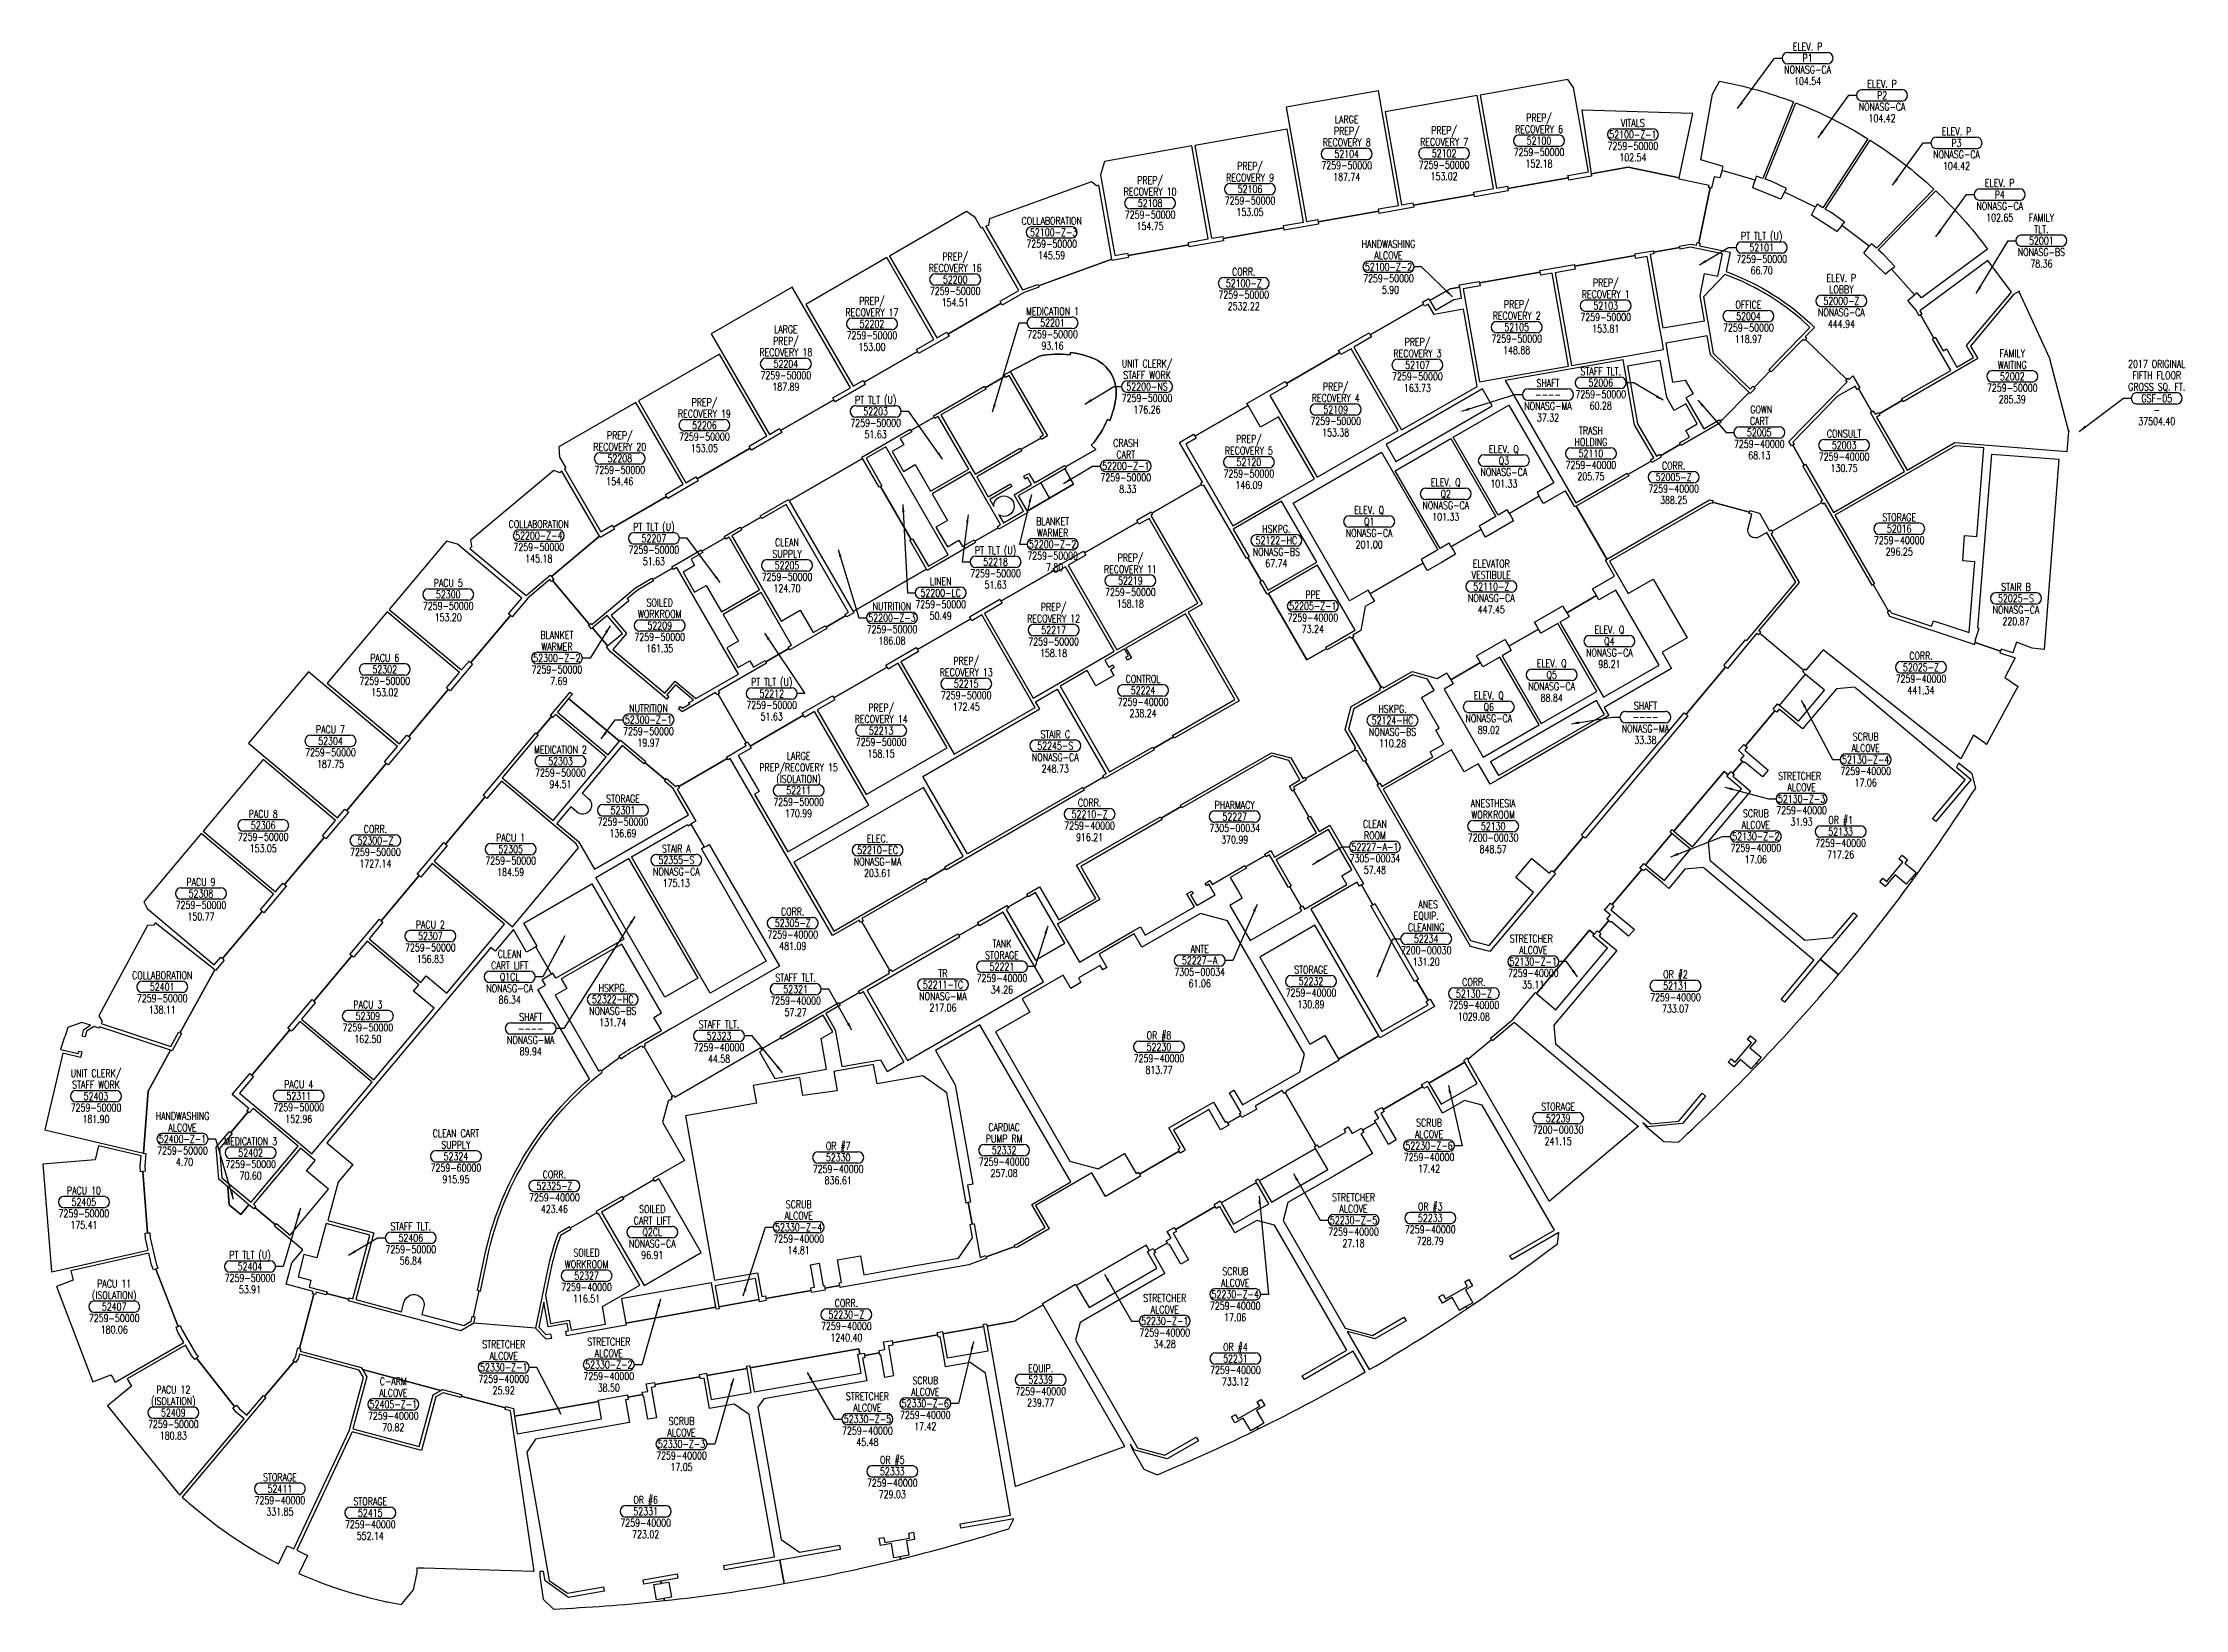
# Model space of a CAD drawing. Extents: x -1769 to 1590, y 4912 to 7368.
import ezdxf
from ezdxf.enums import TextEntityAlignment as Align

# ---------------------------------------------------------------- set-up
doc = ezdxf.new("R2010")
doc.units = 0
doc.header["$LTSCALE"] = 48
doc.header["$MEASUREMENT"] = 0
doc.layers.get('0').update_dxf_attribs({"linetype": 'CONTINUOUS'})
for name, color, linetype in [('AREA', 3, 'CONTINUOUS'), ('AREA2', 1, 'CONTINUOUS'), ('COSTC', 6, 'CONTINUOUS'), ('PLINE2', 5, 'CONTINUOUS'), ('ROOMNA', 4, 'CONTINUOUS'), ('ROOMNO', 4, 'CONTINUOUS'), ('ROOMOV', 4, 'CONTINUOUS')]:
    doc.layers.add(name, color=color, linetype=linetype)
doc.styles.get("Standard").update_dxf_attribs({"font": 'simplex.shx', "width": 0.75, "height": 12})
doc.dimstyles.get("Standard").update_dxf_attribs({"dimtxt": 12, "dimasz": 12, "dimexe": 9, "dimexo": 3, "dimgap": 12, "dimtad": 1, "dimdec": 4, "dimzin": 0, "dimtxsty": 'STANDARD', "dimblk": 'OBLIQUE', "dimcen": 0, "dimdle": 3, "dimclrd": 256, "dimclre": 256, "dimclrt": 256, "dimazin": 3, "dimtfac": 1, "dimtdec": 4, "dimtix": 1, "dimtmove": 0, "dimatfit": 3, "dimtolj": 1, "dimtzin": 0})

# ---------------------------------------------------------------- blocks, each defined once
blk = doc.blocks.new('ROOM')
at = {"layer": 'ROOMOV'}
for p, q in [((-31, 9), (31, 9)), ((31, -9), (-31, -9))]:
    blk.add_line(p, q, dxfattribs=at)
for centre, start, end in [((-31, 0), 90, 270), ((31, 0), 270, 90)]:
    blk.add_arc(centre, 9.04, start, end, dxfattribs=at)
at = {"width": 0.75, "flags": 1}
for tag, p in [('FLFIN', (-60, -36)), ('ICRA', (60, -36)), ('FLCOND', (-60, -60)), ('FLTYPE', (-60, -48)), ('USER1', (60, -48)), ('USER2', (60, -60)), ('WLCOND', (-60, -96)), ('WLTYPE', (-60, -84)), ('WLFIN', (-60, -72)), ('BLDG', (-24, -84)), ('SITE', (-24, -72)), ('FLR', (-24, -96)), ('UCODE', (24, -72)), ('UDESC', (24, -84)), ('FCODE', (24, -96)), ('USER3', (60, -72)), ('USER4', (60, -84)), ('USER5', (60, -96)), ('CLCOND', (-60, -132)), ('CLTYPE', (-60, -120)), ('CLFIN', (-60, -108)), ('COSTCD', (-24, -108)), ('DEPTD', (-24, -120)), ('RDES', (-24, -132)), ('CONTACT', (24, -132)), ('DIVISION', (24, -120)), ('FDESC', (24, -108)), ('USER6', (60, -108)), ('USER7', (60, -120)), ('USER8', (60, -132)), ('CLHT', (-60, -144)), ('BASE', (-60, -156)), ('CHDATE', (-24, -144)), ('CBACK', (-24, -156)), ('PRCONTACT', (24, -156)), ('OCCUP', (24, -144)), ('BLOCK2', (60, -156)), ('BLOCK', (60, -144))]:
    blk.add_attdef(tag, text='', height=6, dxfattribs=at).set_placement(p, align=Align.MIDDLE_CENTER)
at = {"layer": 'AREA', "width": 0.75}
blk.add_attdef('AREA', text='', height=12, dxfattribs=at).set_placement((0, -36), align=Align.MIDDLE_CENTER)
at = {"layer": 'AREA2', "width": 0.75}
blk.add_attdef('AREA2', text='', height=12, dxfattribs=at).set_placement((0, -36), align=Align.MIDDLE_CENTER)
at = {"layer": 'COSTC', "width": 0.75}
blk.add_attdef('COSTC', text='', height=12, dxfattribs=at).set_placement((0, -18), align=Align.MIDDLE_CENTER)
at = {"layer": 'ROOMNA', "width": 0.75}
for tag, p in [('RMNAB', (0, 36)), ('RMNAA', (0, 54)), ('RMNAC', (0, 18))]:
    blk.add_attdef(tag, text='', height=12, dxfattribs=at).set_placement(p, align=Align.MIDDLE_CENTER)
at = {"layer": 'ROOMNO', "width": 0.75}
blk.add_attdef('RMNU', text='', height=12, dxfattribs=at).set_placement((0, 0), align=Align.MIDDLE_CENTER)

msp = doc.modelspace()

# ---------------------------------------------------------------- linework, layer by layer
at = {"layer": 'PLINE2', "color": 6}
for points in [[(324.7, 7292.3), (180.4, 7266.9), (212, 7087.6), (229.9, 7090.7), (230.5, 7087.1), (325.5, 7103.9), (324.9, 7107.5), (356.3, 7113)], [(630.6, 7297.8), (621.8, 7310.1), (484.5, 7285.9), (510.2, 7140.1), (527, 7143.1), (527.6, 7139.5), (622.6, 7156.3), (622, 7159.8), (654, 7165.5)], [(479.7, 7285), (335.4, 7259.6), (361.1, 7113.8), (379, 7117), (379.6, 7113.4), (474.7, 7130.2), (474, 7133.8), (505.4, 7139.3)], [(817.6, 7257.1), (816.8, 7257.1), (644.8, 7262.3), (644, 7262.3), (658.5, 7162.6), (716.2, 7172.8), (796.6, 7156.1)], [(181.5, 7232.5), (37.2, 7207), (62.9, 7061.3), (80.8, 7064.4), (81.4, 7060.8), (176.4, 7077.6), (175.8, 7081.2), (207.2, 7086.7)], [(32.4, 7206.2), (-104.9, 7182), (-110.8, 7161), (-88.5, 7034.6), (-68.4, 7038.1), (-67.7, 7034.5), (27.3, 7051.3), (26.7, 7054.9), (58.1, 7060.4)], [(-113.5, 7144.5), (-113.5, 7144.7), (-117, 7143.5), (-116.9, 7143.4), (-117.3, 7143.3), (-118, 7143.9), (-125.1, 7149.8), (-285, 7091.6), (-286.6, 7082.5), (-286.8, 7081.5), (-286.9, 7081.5), (-287.2, 7081.4), (-287.2, 7081.5), (-290.6, 7080.3), (-290.5, 7080), (-233, 6980.4), (-209.3, 6989.1), (-208.4, 6986.8), (-93.1, 7028.8)], [(-295.9, 7078.3), (-298.1, 7077.4), (-307.7, 7094.1), (-321, 7103.2), (-441.8, 7033.4), (-367.8, 6905.2), (-352.1, 6914.3), (-350.3, 6911.2), (-266.7, 6959.4), (-268.5, 6962.6), (-238.9, 6979.7)], [(-446.1, 7031), (-572.9, 6957.7), (-498.9, 6829.6), (-483.3, 6838.6), (-481.5, 6835.5), (-397.9, 6883.7), (-399.7, 6886.8), (-372.1, 6902.8)], [(746.3, 7032.9), (728.4, 7029.7), (727.6, 7034.5), (632.5, 7017.7), (633.4, 7013), (602, 7007.4), (627.7, 6861.7), (712.5, 6876.7), (772, 6887.1), (769.6, 6901), (769.6, 6901), (766.2, 6919.8)], [(836.3, 7005.9), (856.8, 7001.7), (864.2, 7036.9), (814.2, 7047.3), (797.9, 7044.4), (797.5, 7046.8), (756.2, 7039.5), (756.6, 7037.1), (750.7, 7036.1), (771, 6920.7), (836, 6932.1), (829.1, 6971.3)], [(1317.2, 6976.8), (1280.4, 7026.5), (1173.8, 6947.7), (1176.8, 6942.5), (1174.7, 6941.2), (1195.7, 6904.9), (1197.8, 6906.1), (1210.1, 6884.8), (1215.3, 6887.8), (1231.7, 6859.3), (1257.7, 6874.3), (1246.9, 6893)], [(597.2, 7006.6), (579.3, 7003.4), (578.4, 7008.2), (483.4, 6991.4), (484.2, 6986.7), (457.6, 6982), (483.4, 6836.2), (521.1, 6842.9), (622.9, 6860.9)], [(-594.3, 6984.9), (-721.2, 6911.7), (-630.1, 6753.8), (-614.3, 6762.9), (-612.5, 6759.8), (-528.9, 6808.1), (-530.8, 6811.2), (-503.2, 6827.1)], [(458.3, 6950.1), (412.3, 6942), (412.3, 6942), (403, 6958.1), (397.3, 6954.9), (395.5, 6958), (312, 6909.8), (313.8, 6906.6), (286.2, 6890.7), (361.2, 6760.8), (479.7, 6829.2)], [(452.2, 6984.7), (437.2, 6982.1), (405.4, 6963.7), (414.1, 6948.6), (443.3, 6965.5), (455.2, 6967.6)], [(1330, 6978.5), (1320.4, 6973), (1252.9, 6892.4), (1264.4, 6872.6), (1147.6, 6805.1), (1146.4, 6807.3), (1110, 6786.3), (1111.2, 6784.1), (1106, 6781.1), (1154, 6698), (1228.5, 6741), (1404.9, 6727.2), (1407.3, 6758.3), (1407.9, 6758.2), (1407.8, 6759.2), (1407, 6759.1), (1406.9, 6759.8), (1378.3, 6870.1), (1377.3, 6872.9), (1330.2, 6976.6), (1329.8, 6977.2), (1330.5, 6977.6)], [(281.9, 6888.2), (265.9, 6879), (264.1, 6882.1), (180.5, 6833.9), (182.4, 6830.7), (154.7, 6814.8), (228.7, 6686.6), (355.9, 6760.1)], [(990.3, 6704.6), (992.4, 6705.8), (974.4, 6737), (972.3, 6735.7), (968.4, 6742.5), (1059.6, 6836.3), (1057.4, 6838.4), (1059.1, 6840.1), (994.6, 6902.9), (992.9, 6901.1), (990.6, 6903.3), (940.5, 6851.7), (938.8, 6853.4), (913.7, 6827.6), (915.4, 6825.9), (907.8, 6818.1), (906.1, 6819.8), (864, 6776.5), (860.4, 6774.4), (861.6, 6772.3), (799.4, 6736.4), (798.2, 6738.5), (767, 6720.5), (768.3, 6718.4), (753.7, 6710), (752.4, 6712.1), (716.1, 6691.1), (717.3, 6689), (634.7, 6641.3), (682.7, 6558.2), (844.1, 6651.4), (849.2, 6650), (848.6, 6647.6), (906.5, 6632.1), (907.2, 6634.5), (922.2, 6630.4), (938.2, 6602.9), (940.7, 6604.4), (942, 6602.3), (1019.9, 6647.3), (1018.7, 6649.4), (1021.3, 6650.9)], [(845.4, 6878.7), (840.2, 6908.5), (775.2, 6897), (777.6, 6883.2), (786, 6835.5), (805.9, 6839), (818.3, 6817.6), (807, 6811.1), (835, 6762.6), (859.2, 6776.5), (860.4, 6774.4), (864, 6776.5), (906.1, 6819.8)], [(-708.3, 6879.6), (-835.2, 6806.3), (-761.2, 6678.1), (-745.4, 6687.2), (-743.6, 6684.1), (-660.1, 6732.3), (-661.9, 6735.5), (-634.3, 6751.4)], [(708.6, 6871), (523.7, 6838.4), (634.4, 6646.8), (714.8, 6693.2), (716.1, 6691.1), (752.4, 6712.1), (751.2, 6714.2), (756.4, 6717.2), (726.5, 6768.9)], [(766.5, 6869.9), (715.3, 6860.9), (731.2, 6770.6), (760.6, 6719.6), (765.8, 6722.6), (767, 6720.5), (798.2, 6738.5), (797, 6740.6), (812.6, 6749.6), (806.6, 6760), (824.8, 6770.5), (806.8, 6801.7), (788.6, 6791.2), (776.8, 6811.7)], [(-254.1, 6846), (-259.3, 6843), (-260.6, 6845.1), (-291.7, 6827.1), (-290.5, 6825), (-361.1, 6784.3), (-307.4, 6691.4), (-236.9, 6732.2), (-235.7, 6730), (-204.5, 6748), (-205.7, 6750.2), (-200.5, 6753.2)], [(336.7, 6738), (352, 6711.3), (503.4, 6798.7), (488, 6825.3)], [(1096.4, 6788.1), (1098.5, 6789.3), (1077.5, 6825.7), (1075.4, 6824.5), (1072.4, 6829.7), (1044, 6813.3), (974.5, 6741.7), (976.5, 6738.2), (974.4, 6737), (992.4, 6705.8), (994.5, 6707), (1038.3, 6631.2), (1149.8, 6695.6)], [(-839.4, 6803.9), (-960.2, 6734.1), (-959, 6718.1), (-949.4, 6701.4), (-951.2, 6699.9), (-894.3, 6601.3), (-876.6, 6611.5), (-874.8, 6608.4), (-791.2, 6656.6), (-793, 6659.8), (-765.4, 6675.7)], [(168.3, 6781.5), (140.1, 6765.2), (120.5, 6799.2), (36.9, 6751), (38.8, 6747.8), (22.7, 6738.5), (96.7, 6610.4), (170.6, 6653.1), (224.5, 6684.2)], [(442, 6749.4), (529.5, 6799.9), (600, 6677.8), (573.6, 6662.6), (576.8, 6657), (530.1, 6630), (526.8, 6635.6), (512.5, 6627.3)], [(-365.3, 6781.9), (-370.5, 6778.9), (-371.7, 6781), (-408.1, 6760), (-406.8, 6757.9), (-425, 6747.4), (-419.4, 6737.6), (-437.6, 6727.1), (-419.6, 6695.9), (-401.4, 6706.4), (-377.4, 6664.8), (-317.6, 6699.3)], [(-447.4, 6734.4), (-478.6, 6716.4), (-453.7, 6673.4), (-455.9, 6672.1), (-407.9, 6589), (-405.7, 6590.2), (-380.9, 6547.1), (-349.7, 6565.1)], [(329.6, 6726.1), (418.1, 6572.8), (391.7, 6557.6), (395, 6552), (311.8, 6504), (308.6, 6509.6), (279.6, 6492.8), (191.1, 6646.1)], [(351.1, 6696.9), (438.6, 6747.4), (509.1, 6625.3), (482.6, 6610.1), (485.9, 6604.5), (439.1, 6577.5), (435.9, 6583.1), (421.6, 6574.8)], [(1273.9, 6732.6), (1229.6, 6736), (1040.7, 6627), (1102.7, 6519.6), (1100.6, 6518.4), (1124.6, 6476.8), (1126.7, 6478), (1129, 6474.1), (1192.2, 6453.1), (1195.1, 6461.7), (1251.2, 6443), (1259.9, 6554.1), (1240.9, 6555.6), (1244, 6595.3), (1263, 6593.8)], [(1286.4, 6723.1), (1391.8, 6714.8), (1368.5, 6416.5), (1349.9, 6418.8), (1325.1, 6427.9), (1319.3, 6411.2), (1301.2, 6417.1), (1300.3, 6414.2), (1260.4, 6427.4), (1261.3, 6430.3), (1260.4, 6430.6), (1266.9, 6449.3), (1264.9, 6450)], [(-896.7, 6594.4), (-955.4, 6696.2), (-955.6, 6696.3), (-958.4, 6694), (-958.3, 6693.9), (-958.6, 6693.7), (-959.5, 6694), (-968.2, 6697.2), (-1098.6, 6587.8), (-1097, 6578.7), (-1096.8, 6577.5), (-1096.9, 6577.6), (-1097.1, 6577.5), (-1097.1, 6577.6), (-1099.9, 6575.2), (-1099.8, 6575), (-1011.7, 6501.1), (-973.6, 6533.1), (-972, 6531.2)], [(-407.9, 6589), (-455.9, 6672.1), (-458, 6670.9), (-484.1, 6716.1), (-598.9, 6649.8), (-498.7, 6476.3), (-383.9, 6542.6), (-410, 6587.8)], [(-291.2, 6653.6), (-291.2, 6653.6), (-309.1, 6684.7), (-315.2, 6695.1), (-374.9, 6660.6), (-350.9, 6619), (-369.1, 6608.5), (-351.1, 6577.4), (-332.9, 6587.9), (-327.3, 6578.1), (-309.1, 6588.6), (-307.9, 6586.5), (-271.5, 6607.5), (-272.7, 6609.6), (-267.5, 6612.6)], [(-153.1, 6675.8), (-166.8, 6699.7), (-204.5, 6677.9), (-190.8, 6654.1)], [(282.3, 6327), (328.2, 6353.5), (326.7, 6356.1), (328.9, 6357.3), (283.9, 6435.3), (281.7, 6434.1), (280.2, 6436.6), (244.7, 6416.2), (243.5, 6418.3), (212.4, 6400.3), (152.4, 6504.3), (150.3, 6503.1), (138.8, 6522.9), (140.9, 6524.1), (119.9, 6560.5), (117.8, 6559.2), (92.8, 6602.5), (92.8, 6602.5), (51.3, 6674.5), (48.7, 6673), (47.5, 6675.1), (-30.5, 6630.1), (-29.3, 6628), (-31.9, 6626.5), (48.3, 6487.6), (26.4, 6475), (106.5, 6336.3), (4.5, 6277.4), (3.3, 6279.5), (-27.9, 6261.5), (-26.7, 6259.4), (-94.2, 6220.5), (-105.3, 6214.1), (-106.5, 6216.2), (-137.7, 6198.2), (-136.5, 6196.1), (-323.7, 6087.9), (-323.7, 6087.9), (-352.5, 6071.3), (-353.8, 6073.5), (-385, 6055.5), (-383.7, 6053.3), (-485.4, 5994.6), (-483.3, 5990.9), (-485.4, 5989.7), (-441.4, 5913.5), (-439.3, 5914.7), (-437.4, 5911.5), (-334.9, 5970.7), (-333.3, 5968), (-302.1, 5986), (-303.7, 5988.7), (-257.7, 6015.2), (-256.2, 6012.5), (-225, 6030.5), (-226.6, 6033.2), (-206.5, 6044.7), (-176.5, 5992.7), (-118.5, 6026.2), (-148.5, 6078.2), (-16.8, 6154.3), (-15.6, 6152.2), (15.6, 6170.2), (14.4, 6172.3), (157.3, 6254.8), (187.4, 6246.7), (206.1, 6214.4), (209.2, 6216.2), (210.4, 6214.1), (288.3, 6259.1), (287.1, 6261.2), (289.2, 6262.4), (272.7, 6291)], [(-204.5, 6677.9), (-239.9, 6657.5), (-226.1, 6633.7), (-190.8, 6654.1)], [(680.6, 6556.9), (682.7, 6558.2), (634.7, 6641.3), (632.6, 6640.1), (618.1, 6665.2), (583.6, 6645.3), (580.1, 6651.3), (576.8, 6657), (530.1, 6630), (533.3, 6624.3), (536.8, 6618.3), (492.6, 6592.8), (489.1, 6598.8), (485.9, 6604.5), (439.1, 6577.5), (442.4, 6571.8), (445.9, 6565.8), (423.8, 6553), (401.7, 6540.3), (398.2, 6546.3), (395, 6552), (311.8, 6504), (315.1, 6498.3), (318.6, 6492.3), (304, 6483.9), (297, 6446.3), (284.5, 6439.1), (286, 6436.5), (283.9, 6435.3), (328.9, 6357.3), (331, 6358.5), (332.5, 6355.9), (377.5, 6381.9), (417.1, 6371.3), (431.9, 6379.9), (434.4, 6375.6), (438.2, 6369.1), (485, 6396.1), (481.2, 6402.6), (478.7, 6406.9), (522.9, 6432.4), (525.4, 6428.1), (529.1, 6421.6), (575.9, 6448.6), (572.1, 6455.1), (569.6, 6459.4), (613.8, 6484.9), (616.3, 6480.6), (620.1, 6474.1), (666.8, 6501.1), (663.1, 6507.6), (660.6, 6511.9), (695.1, 6531.8)], [(-603.9, 6644.1), (-642.2, 6622), (-643.4, 6624.1), (-674.6, 6606.1), (-673.4, 6604), (-689, 6595), (-611.6, 6461.1), (-581.7, 6478.4), (-561.3, 6443), (-542.6, 6453.8), (-541.3, 6451.7), (-510.2, 6469.7), (-511.4, 6471.8), (-506.2, 6474.8)], [(-34.9, 6622), (-50.6, 6613), (-52.4, 6616.1), (-136, 6567.9), (-134.1, 6564.7), (-161.8, 6548.8), (-85.2, 6416.2), (41.7, 6489.4)], [(173, 6648.9), (97.1, 6605), (122.1, 6561.7), (119.9, 6560.5), (140.9, 6524.1), (143.1, 6525.3), (152.1, 6509.7), (228, 6553.6)], [(-1018.2, 6497.1), (-1119.3, 6582), (-1136.5, 6586.4), (-1226.1, 6479.5), (-1112.7, 6384.5), (-1101.1, 6398.3), (-1098.3, 6396), (-1036.3, 6469.9), (-1039, 6472.3)], [(-693.2, 6592.6), (-698.4, 6589.6), (-699.6, 6591.7), (-736, 6570.7), (-734.7, 6568.6), (-752.9, 6558.1), (-747.3, 6548.3), (-765.5, 6537.8), (-747.5, 6506.6), (-729.3, 6517.1), (-705.3, 6475.5), (-645.5, 6510)], [(-1140.8, 6113.8), (-1138, 6111.5), (-1076, 6185.4), (-1078.7, 6187.7), (-996.5, 6285.8), (-994.6, 6284.2), (-971.5, 6311.8), (-973.3, 6313.3), (-942.7, 6349.8), (-939, 6346.7), (-944.9, 6339.6), (-865, 6272.6), (-863.4, 6274.4), (-823.6, 6241.1), (-825.2, 6239.2), (-793, 6212.2), (-791.5, 6214.1), (-777, 6202), (-773.5, 6204), (-772.3, 6201.8), (-696.1, 6245.8), (-697.3, 6248), (-666.4, 6265.8), (-668.4, 6269.3), (-666.3, 6270.5), (-710.3, 6346.7), (-712.4, 6345.5), (-714.4, 6348.9), (-766.8, 6318.7), (-772.5, 6323.5), (-769.4, 6327.2), (-766.3, 6324.6), (-754.8, 6331.3), (-756.7, 6332.9), (-749.1, 6337.3), (-777.5, 6361.2), (-790.9, 6345.3), (-787.8, 6342.7), (-790.9, 6338.9), (-879.2, 6413), (-885.7, 6420.7), (-883.8, 6422.3), (-907.5, 6450.5), (-909.3, 6448.9), (-914, 6454.5), (-912.1, 6456), (-970, 6525), (-971.8, 6523.4), (-974.2, 6526.2), (-1008.5, 6497.4), (-1033.5, 6467.6), (-1036.3, 6469.9), (-1098.3, 6396), (-1095.5, 6393.7), (-1130.8, 6351.6), (-1133.6, 6353.9), (-1195.6, 6280), (-1192.9, 6277.7), (-1228.1, 6235.6), (-1230.9, 6238), (-1292.9, 6164.1), (-1290.2, 6161.7), (-1325.4, 6119.7), (-1328.2, 6122), (-1390.2, 6048.1), (-1387.5, 6045.8), (-1422.8, 6003.7), (-1425.6, 6006), (-1487.6, 5932.1), (-1484.8, 5929.7), (-1498.6, 5913.3), (-1499.9, 5914.3), (-1553.9, 5815.8), (-1551.7, 5814.6), (-1566.6, 5787.5), (-1568.9, 5788.2), (-1604, 5724.2), (-1611.5, 5627), (-1607.9, 5626.2), (-1609.4, 5606.5), (-1608.8, 5598.4), (-1612.4, 5598.1), (-1605.1, 5501.9), (-1601.5, 5502.1), (-1600.9, 5494), (-1591.7, 5454), (-1588.8, 5446.5), (-1592.2, 5445.2), (-1557.2, 5355.3), (-1553.8, 5356.6), (-1551, 5349.4), (-1530.2, 5313.5), (-1525.6, 5307.6), (-1528.4, 5305.3), (-1468.6, 5229.6), (-1465.7, 5231.9), (-1460.9, 5225.8), (-1449.3, 5216), (-1423.4, 5246.7), (-1421.6, 5245.2), (-1375.3, 5300.3), (-1377.1, 5301.9), (-1373.3, 5306.5), (-1369.3, 5321.4), (-1366.9, 5320.8), (-1344.2, 5405.8), (-1346.5, 5406.4), (-1345.5, 5410.2), (-1353.1, 5412.2), (-1388, 5421.6), (-1379.1, 5454.7), (-1361.8, 5475.4), (-1381.1, 5491.6), (-1406.2, 5512.6), (-1404.6, 5514.5), (-1436.8, 5541.5), (-1438.3, 5539.6), (-1446.1, 5546.1), (-1458.9, 5530.8), (-1477.3, 5546.1), (-1479.4, 5574.1), (-1493.5, 5585.9), (-1497.3, 5636.1), (-1476.5, 5660.9), (-1474.6, 5659.3), (-1447.6, 5691.5), (-1449.5, 5693), (-1446.3, 5696.9), (-1472.3, 5718.7), (-1445.7, 5750.4), (-1444.6, 5751.7), (-1441.8, 5749.4), (-1382.3, 5820.3), (-1385.1, 5822.6), (-1347.2, 5867.7), (-1344.5, 5865.4), (-1285, 5936.3), (-1287.8, 5938.6), (-1241.6, 5993.6), (-1238.8, 5991.3), (-1179.4, 6062.1), (-1182.2, 6064.5)], [(-775.3, 6545.1), (-780.5, 6542.1), (-781.8, 6544.2), (-812.9, 6526.2), (-811.7, 6524.1), (-837.4, 6509.3), (-853.2, 6496), (-850.6, 6492.9), (-878, 6469.8), (-854.4, 6441.6), (-875.6, 6416.4), (-794.1, 6348), (-778, 6367.1), (-745.2, 6339.6), (-678.8, 6377.9)], [(-166, 6546.4), (-181.6, 6537.3), (-183.5, 6540.5), (-267, 6492.2), (-265.2, 6489.1), (-292.8, 6473.1), (-216.3, 6340.5), (-176.6, 6363.4), (-176.6, 6363.4), (-89.4, 6413.8)], [(229.4, 6548.7), (152.4, 6504.3), (212.4, 6400.3), (243.5, 6418.3), (242.3, 6420.4), (288.2, 6446.9)], [(-643.1, 6505.8), (-702.8, 6471.3), (-678.8, 6429.7), (-697, 6419.2), (-679, 6388.1), (-660.8, 6398.6), (-655.2, 6388.8), (-637, 6399.3), (-635.8, 6397.2), (-599.4, 6418.2), (-600.6, 6420.3), (-595.4, 6423.3)], [(623.8, 6467.6), (609.5, 6459.3), (677.5, 6341.6), (765, 6392.1), (697, 6509.8), (670.6, 6494.6), (666.8, 6501.1), (620.1, 6474.1)], [(-1115.9, 6380.7), (-1229.3, 6475.8), (-1323.4, 6363.6), (-1210.1, 6268.5), (-1198.4, 6282.3), (-1195.6, 6280), (-1133.6, 6353.9), (-1136.4, 6356.3)], [(-884.4, 6469.8), (-907.5, 6450.5), (-883.8, 6422.3), (-860.7, 6441.6)], [(-297, 6470.7), (-312.7, 6461.6), (-314.5, 6464.8), (-398.1, 6416.5), (-396.3, 6413.4), (-423.9, 6397.4), (-340.3, 6252.7), (-213.5, 6325.9), (-220.5, 6338.1)], [(22.2, 6472.6), (-71.1, 6418.7), (-62.5, 6403.6), (-68.5, 6400.1), (-71, 6404.3), (-66.8, 6406.7), (-73.1, 6417.5), (-104.1, 6399.6), (-97.9, 6388.8), (-91.8, 6392.3), (-89.3, 6388.1), (-95.4, 6384.6), (-90.2, 6375.6), (-118.2, 6359.5), (-132, 6383.5), (-174.2, 6359.2), (-96.6, 6224.7), (-29.1, 6263.7), (-27.9, 6261.5), (3.3, 6279.5), (2, 6281.7), (99.8, 6338.1)], [(529.1, 6421.6), (532.9, 6415.1), (518.6, 6406.8), (580.1, 6300.3), (667.3, 6350.7), (605.9, 6457.2), (579.6, 6442.1), (575.9, 6448.6)], [(655.7, 5976.3), (663.3, 5970), (668, 5975.6), (670.7, 5973.3), (686, 5991.5), (683.2, 5993.8), (688.7, 6000.4), (679.5, 6008.1), (688.5, 6018.8), (691.3, 6016.5), (737.6, 6071.6), (734.8, 6073.9), (741, 6081.3), (743.8, 6079), (784.9, 6128), (782.2, 6130.4), (785.3, 6134.1), (788.1, 6131.8), (866.7, 6225.5), (873.1, 6220.1), (877.4, 6225.2), (880.2, 6222.9), (895.5, 6241.1), (892.7, 6243.4), (898.5, 6250.4), (889.3, 6258.1), (897.5, 6267.8), (900.3, 6265.5), (946.5, 6320.6), (943.8, 6323), (950.8, 6331.3), (953.6, 6329), (994.7, 6378), (990, 6382), (991.6, 6383.9), (922.6, 6441.7), (921, 6439.8), (918.4, 6442.1), (872, 6386.8), (869.2, 6389.1), (807.2, 6315.2), (810, 6312.8), (648.8, 6120.7), (646, 6123.1), (599.7, 6067.9), (602.5, 6065.6), (499.5, 5942.8), (469, 5951), (322.6, 6204.5), (324.8, 6205.7), (303.8, 6242.1), (301.6, 6240.9), (291.6, 6258.2), (289.6, 6257), (288.3, 6259.1), (210.4, 6214.1), (211.6, 6212), (191.9, 6200.6), (193.9, 6197.1), (191.8, 6195.9), (215.8, 6154.3), (217.9, 6155.5), (231.9, 6131.3), (248.5, 6140.9), (298, 6055.2), (301.4, 6049.3), (298.3, 6047.5), (316.3, 6016.3), (319.4, 6018.1), (387.9, 5899.5), (384.7, 5897.7), (402.7, 5866.5), (405.9, 5868.3), (412.5, 5856.8), (327.2, 5807.6), (325.4, 5810.7), (262.4, 5774.3), (263.5, 5772.5), (180, 5724.3), (180.7, 5723), (178.6, 5721.8), (226.6, 5638.6), (228.7, 5639.9), (231.2, 5635.5), (273.7, 5660), (271.2, 5664.4), (277.5, 5668), (283.5, 5657.6), (298.2, 5666.1), (300, 5663), (320.7, 5674.9), (318.9, 5678), (325.3, 5681.7), (319.3, 5692.1), (330.2, 5698.5), (332.1, 5695.3), (394.4, 5731.3), (392.6, 5734.5), (402.1, 5739.9), (403.9, 5736.8), (460.5, 5769.5), (458.9, 5772.3), (463.6, 5776.3), (465.2, 5774.4), (502, 5805.3), (500.4, 5807.1), (536.1, 5837.1), (571, 5878.7), (572.6, 5877.3)], [(-428.1, 6395), (-443.9, 6385.9), (-445.7, 6389.1), (-529.2, 6340.8), (-527.4, 6337.7), (-555, 6321.8), (-478.3, 6189.2), (-351.6, 6262.4)], [(427.7, 6354.3), (489.2, 6247.9), (576.6, 6298.3), (515.1, 6404.8), (488.7, 6389.6), (485, 6396.1), (438.2, 6369.1), (441.9, 6362.6)], [(-1352.7, 6381.8), (-1446.9, 6269.5), (-1307.4, 6152.5), (-1295.7, 6166.4), (-1292.9, 6164.1), (-1230.9, 6238), (-1233.7, 6240.3), (-1213.2, 6264.7)], [(-389.7, 6217.4), (-206.3, 6323.3), (-212.8, 6334.6), (-178.7, 6354.3), (-102.1, 6221.5), (-107.7, 6218.3), (-106.5, 6216.2), (-137.7, 6198.2), (-138.9, 6200.3), (-319.6, 6096)], [(392.3, 6341.1), (412.2, 6352.6), (402, 6370.3), (378.2, 6376.7), (286.5, 6323.8), (277.9, 6291.7), (305.9, 6243.3), (303.8, 6242.1), (324.8, 6205.7), (326.9, 6206.9), (329.9, 6201.7), (410.2, 6248.1), (405.7, 6255.9), (427.3, 6268.4), (414.8, 6290), (420, 6293)], [(994.7, 6378), (1024.1, 6353.4), (983, 6304.3), (953.6, 6329)], [(-944.9, 6339.6), (-962.6, 6318.5), (-882.7, 6251.4), (-865, 6272.6)], [(-559.2, 6319.3), (-575, 6310.2), (-576.8, 6313.4), (-660.4, 6265.1), (-658.6, 6262), (-678.9, 6250.2), (-646.3, 6193.8), (-653.4, 6189.6), (-601.3, 6099.4), (-474.4, 6172.7)], [(500.3, 6240.4), (512.9, 6218.8), (679.1, 6314.8), (669.9, 6330.8), (666.6, 6336.4)], [(-885.8, 6247.7), (-965.7, 6314.8), (-969.6, 6310.2), (-971.5, 6311.8), (-994.6, 6284.2), (-992.7, 6282.6), (-1049, 6215.6), (-968.9, 6148.4)], [(214.1, 6121), (227.6, 6128.9), (213.6, 6153.1), (215.8, 6154.3), (191.8, 6195.9), (189.6, 6194.7), (185.2, 6202.4), (201.8, 6212), (184.2, 6242.5), (158, 6249.6), (16.8, 6168.1), (15.6, 6170.2), (-15.6, 6152.2), (-14.4, 6150.1), (-141.9, 6076.5), (-111.8, 6024.4), (-178.4, 5986), (-162.6, 5958.7), (-144, 5926.4), (-60.4, 5974.7), (-60.4, 5974.7), (-48.5, 5981.6), (-41, 5968.6), (36.3, 6013.2), (24.6, 6033.4), (32.2, 6037.8), (34.3, 6034.1), (30.4, 6031.9), (39.9, 6015.3), (68.6, 6031.8), (59, 6048.4), (55.1, 6046.1), (53, 6049.8), (60.6, 6054.2), (64, 6048.2), (115.3, 6077.9), (116.5, 6075.7), (147.7, 6093.7), (146.5, 6095.9), (155.9, 6101.3), (161.9, 6090.9), (177.7, 6100)], [(-1310.5, 6148.7), (-1423.9, 6243.9), (-1518.1, 6131.6), (-1404.7, 6036.5), (-1393, 6050.4), (-1390.2, 6048.1), (-1328.2, 6122), (-1331, 6124.3)], [(-691.4, 6245.7), (-694.9, 6243.7), (-696.1, 6245.8), (-772.3, 6201.8), (-771.1, 6199.7), (-774.6, 6197.7), (-745.4, 6147.3), (-748.9, 6145.3), (-753.2, 6142.8), (-732.2, 6106.4), (-727.9, 6108.9), (-727.9, 6108.9), (-724.4, 6110.9), (-614.3, 5920.2), (-784.8, 5821.7), (-784.8, 5821.7), (-826.2, 5797.9), (-824.7, 5795.3), (-826.8, 5794), (-781.8, 5716.1), (-779.7, 5717.3), (-778.2, 5714.7), (-644.4, 5791.9), (-643.2, 5789.8), (-612, 5807.8), (-613.3, 5809.9), (-521.5, 5862.9), (-520.3, 5860.8), (-489.1, 5878.8), (-490.4, 5880.9), (-441.6, 5909), (-443.5, 5912.3), (-441.4, 5913.5), (-485.4, 5989.7), (-487.5, 5988.5), (-489.6, 5992.2), (-531.2, 5968.2)], [(894, 6198.3), (871.1, 6217.6), (873.1, 6220.1), (866.7, 6225.5), (788.1, 6131.8), (817.5, 6107.1)], [(-929.4, 6105.5), (-933.2, 6112.1), (-1050.3, 6210.3), (-1073.2, 6183.1), (-1076, 6185.4), (-1138, 6111.5), (-1135.2, 6109.1), (-1155.7, 6084.7), (-1033.1, 5981.9)], [(-326.2, 6092.3), (-388.5, 6200.2), (-591.7, 6082.9), (-529.3, 5975), (-386.2, 6057.6), (-385, 6055.5), (-353.8, 6073.5), (-355, 6075.6)], [(-1407.9, 6032.7), (-1521.2, 6127.9), (-1610.8, 6021.1), (-1606, 6010.3), (-1500.8, 5922), (-1490.4, 5934.4), (-1487.6, 5932.1), (-1425.6, 6006), (-1428.3, 6008.3)], [(-846.3, 6091.4), (-758.6, 6142), (-757.6, 6140.3), (-753.2, 6142.8), (-732.2, 6106.4), (-736.6, 6103.9), (-635.1, 5928.1), (-722.8, 5877.5)], [(246.7, 6134.2), (164.3, 6086.7), (187.9, 6045.8), (185.8, 6044.6), (203.8, 6013.4), (205.9, 6014.6), (208.9, 6009.4), (275.5, 6047.9), (267.4, 6061.9), (283.2, 6071.1)], [(784.9, 6128), (743.8, 6079), (754.8, 6069.8), (773.2, 6054.3), (814.3, 6103.4)], [(-1045.5, 5985.8), (-1158.8, 6081), (-1176.6, 6059.8), (-1179.4, 6062.1), (-1238.8, 5991.3), (-1236.1, 5989), (-1257.8, 5963), (-1176.5, 5894.7), (-1168.1, 5904.7), (-1136.1, 5877.8)], [(-902.5, 6058.9), (-850.8, 6088.8), (-742.4, 5901.1), (-794.2, 5871.2)], [(185.8, 6044.6), (183.7, 6043.4), (154.1, 6094.6), (148.9, 6091.6), (147.7, 6093.7), (116.5, 6075.7), (117.7, 6073.6), (92.6, 6059.1), (105.3, 6037.2), (105.3, 6037.2), (111.4, 6026.6), (92, 6015.3), (123.7, 5960.2), (204.7, 6007), (201.7, 6012.2), (203.8, 6013.4)], [(-1015.1, 5987.7), (-908.5, 6049.2), (-858.6, 5962.6), (-965.1, 5901.1), (-969.6, 5909), (-971.9, 5907.7), (-996.5, 5950.3), (-994.3, 5951.6)], [(313.1, 6014.5), (316.3, 6016.3), (298.3, 6047.5), (295.1, 6045.7), (291.7, 6051.6), (219, 6009.6), (329.9, 5817.5), (402.6, 5859.5), (399.6, 5864.7), (402.7, 5866.5), (384.7, 5897.7), (381.6, 5895.9)], [(-212.7, 6035.6), (-224.1, 6029), (-225, 6030.5), (-256.2, 6012.5), (-255.3, 6011), (-258.7, 6009), (-212.9, 5929.7), (-166.9, 5956.2)], [(-1499.9, 5914.3), (-1593, 5987.9), (-1593.2, 5987.9), (-1594.9, 5984.7), (-1594.8, 5984.7), (-1595, 5984.4), (-1596, 5984.3), (-1605.3, 5984), (-1681.5, 5842.4), (-1676.7, 5834.5), (-1676.1, 5833.6), (-1676.3, 5833.3), (-1676.4, 5833.3), (-1678.1, 5830.1), (-1568.6, 5793.9), (-1556, 5816.9), (-1553.9, 5815.8)], [(-263.4, 6004.9), (-300.6, 5983.4), (-302.1, 5986), (-333.3, 5968), (-331.8, 5965.4), (-476.8, 5881.7), (-413.6, 5772.2), (-200.2, 5895.4)], [(88.2, 5991.2), (45.7, 6002.6), (-46, 5949.7), (-58, 5970.5), (-113, 5938.7), (-101, 5917.9), (-107.4, 5914.2), (-111.5, 5921.3), (-145.7, 5901.6), (-141.6, 5894.5), (-157.6, 5885.2), (-169.6, 5906), (-234, 5868.8), (-221.9, 5848), (-275.8, 5816.9), (-158.9, 5614.3), (-114.6, 5602.4), (-73.1, 5626.4), (-55.1, 5595.2), (-51.7, 5597.2), (-49.9, 5594), (12.5, 5630), (10.7, 5633.2), (14.1, 5635.2), (-3.9, 5666.4), (66.3, 5706.9), (84.3, 5675.7), (86.6, 5677), (88.4, 5673.9), (108.9, 5685.8), (107.1, 5688.9), (109.4, 5690.2), (91.4, 5721.4), (98.3, 5725.4), (111.5, 5702.5), (201.4, 5754.4), (208.8, 5782.3)], [(225.2, 5984.2), (138.7, 5934.3), (217.5, 5797.9), (241, 5811.5), (262.4, 5774.3), (325.4, 5810.7)], [(-1156, 5854.2), (-1188, 5881), (-1179.6, 5891), (-1261, 5959.3), (-1281.3, 5935.4), (-1282.4, 5934.1), (-1285, 5936.3), (-1344.5, 5865.4), (-1341.9, 5863.2), (-1343, 5861.9), (-1363.5, 5837.1), (-1250.1, 5742)], [(684.2, 5948.2), (661.2, 5967.5), (663.3, 5970), (655.7, 5976.3), (572.6, 5877.3), (603.2, 5851.7)], [(-482.7, 5879.7), (-487.9, 5876.7), (-489.1, 5878.8), (-520.3, 5860.8), (-519.1, 5858.7), (-541.6, 5845.7), (-526.8, 5820.1), (-516.7, 5762.6), (-456, 5773.3), (-445.5, 5755.1), (-419.5, 5770.1)], [(-1366.6, 5833.4), (-1378.6, 5819.4), (-1379.8, 5818.1), (-1382.3, 5820.3), (-1441.8, 5749.4), (-1439, 5747.1), (-1460.8, 5721.1), (-1362.1, 5638.3), (-1347.4, 5626), (-1253.2, 5738.3)], [(-549, 5806.8), (-530.8, 5817.3), (-545.8, 5843.2), (-610.8, 5805.7), (-612, 5807.8), (-643.2, 5789.8), (-642, 5787.7), (-645.8, 5785.5), (-621.8, 5744.1), (-540.5, 5758.4)], [(-299.9, 5828), (-369.7, 5787.8), (-338.6, 5734), (-311.2, 5578.4), (-319.7, 5576.9), (-314.9, 5549.8), (-318.2, 5549.3), (-312.3, 5515.8), (-309, 5516.3), (-299.7, 5463.5), (-291.1, 5466.6), (-290.3, 5464.3), (-245.1, 5480.7), (-246, 5483), (-242.4, 5484.4), (-197.7, 5510.1), (-218.7, 5546.5), (-157.7, 5581.7)], [(537.7, 5832.1), (732.4, 5668.7), (731.8, 5668.2), (592.8, 5551.5), (592.7, 5551.4), (465.6, 5771.6), (466.8, 5772.6), (465.2, 5774.4), (502, 5805.3), (503.5, 5803.4)], [(-352, 5721.7), (-389.6, 5748.1), (-461.3, 5735.4), (-466.7, 5766), (-529.1, 5755), (-523.7, 5724.4), (-577.6, 5717.5), (-582.6, 5745.5), (-655.4, 5732.7), (-650.5, 5705.1), (-761.7, 5685.5), (-716.2, 5427.5), (-648.8, 5439.4), (-642.2, 5402), (-636.2, 5403), (-635.6, 5399.1), (-564.7, 5411.6), (-565.3, 5415.5), (-559.4, 5416.6), (-565.7, 5452), (-551.9, 5454.5), (-545.6, 5419), (-543.9, 5419.3), (-543.2, 5415.4), (-519.8, 5419.6), (-520.5, 5423.4), (-517.1, 5424.1), (-523.3, 5459.5), (-487.1, 5465.9), (-481.9, 5436.3), (-413, 5448.5), (-333.8, 5462.4), (-311.8, 5493.9), (-315.5, 5515.2), (-312.3, 5515.8), (-318.2, 5549.3), (-321.4, 5548.7)], [(460.5, 5769.5), (403.9, 5736.8), (411.1, 5724.3), (423.1, 5703.6), (479.7, 5736.2)], [(-39.5, 5482.5), (-34.6, 5474), (-28.5, 5477.5), (-26.7, 5474.3), (-6.1, 5486.2), (-7.9, 5489.4), (-0.3, 5493.8), (-6.3, 5504.2), (4.7, 5510.5), (6.5, 5507.4), (68.9, 5543.4), (67.1, 5546.5), (76.5, 5552), (78.4, 5548.9), (133.8, 5580.9), (132, 5584), (136.2, 5586.4), (138, 5583.3), (226.3, 5634.3), (224.5, 5637.4), (226.6, 5638.6), (178.6, 5721.8), (176.5, 5720.6), (174, 5724.9), (131.6, 5700.4), (134.1, 5696.1), (110.8, 5682.6), (108.9, 5685.8), (88.4, 5673.9), (90.2, 5670.7), (77.4, 5663.4), (59.1, 5695.1), (55.6, 5693.1), (34.8, 5681.1), (3.7, 5663.1), (22, 5631.3), (14.3, 5626.9), (12.5, 5630), (-49.9, 5594), (-48.1, 5590.9), (-103.3, 5559), (-124.6, 5595.9), (-212.9, 5544.9), (-191.6, 5508), (-240.3, 5479.9), (-244.3, 5478.5), (-245.1, 5480.7), (-290.3, 5464.3), (-289.4, 5462), (-317.2, 5451.9), (-519.2, 5416.3), (-519.8, 5419.6), (-543.2, 5415.4), (-542.6, 5412.2), (-564.1, 5408.4), (-564.7, 5411.6), (-635.6, 5399.1), (-635, 5395.9), (-645.7, 5394), (-646.3, 5397.3), (-709.3, 5386.1), (-708.7, 5382.9), (-713.5, 5382), (-714.1, 5385.3), (-855.3, 5360.4), (-854.7, 5357.1), (-881.5, 5352.4), (-881.5, 5352.4), (-948.2, 5340.7), (-949.5, 5347.8), (-945.3, 5348.5), (-947.3, 5360), (-976.8, 5354.8), (-983.6, 5393.2), (-991.8, 5353.9), (-980.6, 5342.3), (-973.1, 5343.6), (-971.8, 5336.5), (-980.3, 5335), (-997.1, 5352.3), (-1093.5, 5360.5), (-1113.7, 5348.1), (-1177.4, 5365.2), (-1177.4, 5365.2), (-1284.5, 5393.9), (-1284.5, 5393.9), (-1290.1, 5395.4), (-1289.5, 5397.7), (-1324.3, 5407), (-1324.9, 5404.7), (-1340.8, 5408.9), (-1341.8, 5405.2), (-1344.2, 5405.8), (-1366.9, 5320.8), (-1366.9, 5320.8), (-1364.6, 5320.2), (-1365.6, 5316.2), (-1270, 5290.6), (-1268.3, 5287.6), (-1145.5, 5254.7), (-1142.5, 5256.4), (-1112.8, 5248.5), (-1113.4, 5246.1), (-1043.9, 5227.5), (-1043.3, 5229.8), (-1031.4, 5226.7), (-1029.6, 5214.5), (-898.2, 5237.7), (-898.5, 5239.7), (-852.8, 5247.8), (-852.2, 5244.2), (-828.8, 5248.4), (-829.4, 5251.9), (-820.9, 5253.4), (-823.1, 5265.2), (-810.5, 5267.4), (-809.9, 5263.9), (-739, 5276.4), (-739.6, 5280), (-728.9, 5281.8), (-728.3, 5278.3), (-665.2, 5289.4), (-665.9, 5293), (-661.1, 5293.8), (-660.4, 5290.2), (-489.8, 5320.3), (-488.4, 5312.1), (-481.6, 5313.3), (-480.9, 5309.7), (-457.5, 5313.8), (-458.2, 5317.4), (-449.3, 5319), (-451.4, 5330.8), (-437.8, 5333.2), (-437.1, 5329.6), (-366.2, 5342.1), (-366.9, 5345.7), (-358.7, 5347.1), (-358.1, 5343.5), (-293.7, 5354.9), (-294.3, 5358.5), (-289.5, 5359.3), (-288.9, 5355.7), (-246, 5363.3), (-200.9, 5389.3), (-202, 5391.2), (-149.9, 5421.2), (-148.9, 5419.4)], [(-1368.9, 5637.7), (-1439.7, 5697.1), (-1445.7, 5689.9), (-1447.6, 5691.5), (-1474.6, 5659.3), (-1472.7, 5657.7), (-1492.3, 5634.4), (-1488.8, 5588.3), (-1442.9, 5549.9)], [(-1355.8, 5599.3), (-1342.4, 5615.4), (-1365.2, 5634.6), (-1439.2, 5546.7), (-1435.2, 5543.4), (-1436.8, 5541.5), (-1404.6, 5514.5), (-1403, 5516.4), (-1381.7, 5498.5), (-1321.4, 5570.3)], [(245.5, 5601.1), (226.3, 5634.3), (138, 5583.3), (157.2, 5550.1)], [(-859.9, 5556.8), (-858.6, 5554.6), (-893.3, 5534.5), (-826.7, 5419.2), (-736.9, 5471.1), (-803.4, 5586.4), (-810.1, 5582.5), (-811.4, 5584.8)], [(133.8, 5580.9), (78.4, 5548.9), (85.5, 5536.4), (97.5, 5515.6), (153, 5547.6)], [(-1479.4, 5574.1), (-1477.3, 5546.1), (-1458.9, 5530.8), (-1446.1, 5546.1)], [(-1256.4, 5498.4), (-1325.1, 5516.8), (-1339.6, 5462.6), (-1359.9, 5468), (-1369.2, 5433.2), (-1348.9, 5427.8), (-1351.8, 5416.9), (-1323.6, 5409.4), (-1324.3, 5407), (-1289.5, 5397.7), (-1288.9, 5400.1), (-1283.2, 5398.6)], [(-22.4, 5446.4), (-37.4, 5472.4), (-34.6, 5474), (-39.5, 5482.5), (-148.9, 5419.4), (-128.9, 5384.9)], [(-1592.2, 5445.2), (-1595.6, 5443.9), (-1598.7, 5451.8), (-1602.9, 5470.3), (-1725.3, 5442.4), (-1722, 5427.7), (-1748, 5417.8), (-1691, 5268.3), (-1662.5, 5279.1), (-1660.3, 5275.4), (-1656, 5267.8), (-1548.2, 5330.1), (-1557.5, 5346.3), (-1560.5, 5354), (-1557.2, 5355.3)], [(-720.8, 5423.4), (-860.2, 5398.8), (-861.9, 5397.8), (-855.3, 5360.4), (-714.1, 5385.3)], [(-647.9, 5406.3), (-652.1, 5430.1), (-715.1, 5418.9), (-709.3, 5386.1), (-646.3, 5397.3), (-647.9, 5406.3)], [(-181, 5354.8), (-200.9, 5389.3), (-246, 5363.3), (-288.9, 5355.7), (-244.6, 5104.6), (-243.9, 5104.8), (-73.4, 5166.9), (-72.6, 5167.1)], [(-293.7, 5354.9), (-358.1, 5343.5), (-355.6, 5329.4), (-355.6, 5329.4), (-351.4, 5305.8), (-287, 5317.1)], [(-491.6, 5311.5), (-488.4, 5312.1), (-489.8, 5320.3), (-660.4, 5290.2), (-653.8, 5252.4), (-486.3, 5282)], [(-1157.2, 5248), (-1145.5, 5254.7), (-1268.3, 5287.6), (-1261.5, 5275.9), (-1283.3, 5194.8), (-1179, 5166.8)], [(-665.2, 5289.4), (-728.3, 5278.3), (-725.8, 5264.1), (-725.8, 5264.1), (-721.6, 5240.5), (-658.6, 5251.6)], [(-898.2, 5237.7), (-1029.6, 5214.5), (-1025.6, 5186.9), (-893.3, 5210.2)]]:
    msp.add_lwpolyline(points, close=True, dxfattribs=at)
for points in [[(859.8, 7307.5, -0.044736), (975.7, 7275.1), (927.3, 7155.3), (917.3, 7158.8), (915.4, 7152.5), (863.6, 7167.8), (865.5, 7174.1), (830.5, 7184.5), (848.5, 7287.3)], [(931, 7154), (979.5, 7273.6, -0.046853), (1092.3, 7217.5), (1021.7, 7109.2), (1012.6, 7114.6), (1010.2, 7109.9), (961.7, 7133.7), (964.8, 7139.6), (941.5, 7150.3)], [(1025.2, 7107.2), (1095.7, 7215.3, -0.046853), (1195.7, 7138.5), (1105.6, 7045.9), (1097.7, 7052.9), (1094.4, 7048.8), (1051.4, 7081.4), (1055.5, 7086.6), (1034.7, 7101.6)], [(13, 6741.4), (35.1, 6754.1), (36.9, 6751), (120.5, 6799.2), (118.7, 6802.4), (178.7, 6837), (180.5, 6833.9), (264.1, 6882.1), (262.3, 6885.3), (310.1, 6912.9), (312, 6909.8), (395.5, 6958), (393.7, 6961.1), (403.6, 6966.8), (403.6, 6966.8), (405.4, 6963.7), (437.2, 6982.1), (452.2, 6984.7), (451.5, 6988.3), (483, 6993.8), (483.4, 6991.4), (578.4, 7008.2), (578, 7010.6), (632.1, 7020.1), (632.5, 7017.7), (727.6, 7034.5), (727.1, 7036.9), (755.7, 7041.9), (756.2, 7039.5), (797.5, 7046.8), (797.1, 7049.2), (814.3, 7052.2), (823.7, 7050.3), (824.6, 7054.7), (827, 7054.2), (844.9, 7140.4), (842.5, 7140.9), (843.2, 7144.3), (796.2, 7154), (796.6, 7156.1), (716.2, 7172.8), (658.5, 7162.6), (659, 7159), (623.3, 7152.7), (622.6, 7156.3), (527.6, 7139.5), (528.2, 7136), (475.3, 7126.6), (474.7, 7130.2), (379.6, 7113.4), (380.3, 7109.9), (326.2, 7100.3), (325.5, 7103.9), (230.5, 7087.1), (231.1, 7083.6), (177.1, 7074), (176.4, 7077.6), (81.4, 7060.8), (82, 7057.3), (27.9, 7047.7), (27.3, 7051.3), (-67.7, 7034.5), (-67.1, 7031), (-92.7, 7026.5), (-93.1, 7028.8), (-208.4, 6986.8), (-207.6, 6984.5), (-230.5, 6976.1), (-264.9, 6956.3), (-266.7, 6959.4), (-350.3, 6911.2), (-348.5, 6908.1), (-396.1, 6880.6), (-397.9, 6883.7), (-481.5, 6835.5), (-479.7, 6832.3), (-527.1, 6804.9), (-528.9, 6808.1), (-612.5, 6759.8), (-610.7, 6756.7), (-658.2, 6729.2), (-660.1, 6732.3), (-743.6, 6684.1), (-741.8, 6681), (-789.4, 6653.5), (-791.2, 6656.6), (-874.8, 6608.4), (-873, 6605.2), (-895.4, 6592.3), (-896.7, 6594.4), (-972, 6531.2), (-968.1, 6526.5), (-970, 6525), (-912.1, 6456), (-910.2, 6457.6), (-908.7, 6455.8), (-840.2, 6513.3), (-814.2, 6528.3), (-812.9, 6526.2), (-781.8, 6544.2), (-783, 6546.3), (-737.2, 6572.8), (-736, 6570.7), (-699.6, 6591.7), (-700.8, 6593.8), (-675.8, 6608.2), (-674.6, 6606.1), (-643.4, 6624.1), (-644.6, 6626.2), (-600.1, 6651.9), (-598.9, 6649.8), (-484.1, 6716.1), (-485.3, 6718.2), (-409.3, 6762.1), (-408.1, 6760), (-371.7, 6781), (-372.9, 6783.1), (-293, 6829.3), (-291.7, 6827.1), (-260.6, 6845.1), (-261.8, 6847.3), (-252.4, 6852.7), (-206.4, 6876.7, -0.085883), (-158.6, 6878.6), (-158.1, 6882.5, -0.060411), (-124.4, 6873.8, -0.365508), (-87.1, 6809.8, -0.061458), (-96.4, 6775.7), (-100.1, 6777.3, -0.085831), (-125.6, 6736.8), (-118.5, 6730.4), (-166, 6703), (-164.7, 6700.9), (-166.8, 6699.7), (-153.1, 6675.8), (-226.1, 6633.7), (-224.9, 6631.6), (-270.3, 6605.4), (-271.5, 6607.5), (-307.9, 6586.5), (-306.7, 6584.4), (-382.7, 6540.5), (-383.9, 6542.6), (-498.7, 6476.3), (-497.5, 6474.2), (-508.9, 6467.6), (-510.2, 6469.7), (-541.3, 6451.7), (-540.1, 6449.6), (-598.2, 6416), (-599.4, 6418.2), (-635.8, 6397.2), (-634.6, 6395), (-710.2, 6351.4), (-708.2, 6347.9), (-710.3, 6346.7), (-666.3, 6270.5), (-664.2, 6271.7), (-662.2, 6268.2), (-660.4, 6265.1), (-576.8, 6313.4), (-578.6, 6316.5), (-531.1, 6344), (-529.2, 6340.8), (-445.7, 6389.1), (-447.5, 6392.2), (-399.9, 6419.7), (-398.1, 6416.5), (-314.5, 6464.8), (-316.3, 6467.9), (-268.8, 6495.3), (-267, 6492.2), (-183.5, 6540.5), (-185.3, 6543.6), (-137.8, 6571), (-136, 6567.9), (-52.4, 6616.1), (-54.2, 6619.3), (-31.7, 6632.3), (-30.5, 6630.1), (47.5, 6675.1), (46.2, 6677.3), (48.8, 6678.8), (16.4, 6734.9), (16.4, 6734.9), (12.8, 6741.2)], [(1085.8, 7038), (1089.4, 7042.5), (1089.4, 7042.5), (1094.4, 7048.8), (1051.4, 7081.4), (1047.2, 7076.3), (1043.7, 7071.8), (1003.9, 7097.8), (1006.5, 7102.8), (1010.2, 7109.9), (961.7, 7133.7), (958.6, 7127.8), (958.6, 7127.8), (956, 7122.7), (911.9, 7140.6), (913.5, 7146.1), (915.4, 7152.5), (863.6, 7167.8), (861.8, 7161.4), (860.1, 7155.9), (851, 7157.8), (847.3, 7139.9), (844.9, 7140.4), (827, 7054.2), (829.4, 7053.7), (828.5, 7049.3), (876.1, 7039.4), (869.8, 7009.2, -0.106895), (1008.5, 6921.7), (994, 6906.8), (996.3, 6904.6), (994.6, 6902.9), (1059.1, 6840.1), (1060.8, 6841.9), (1063, 6839.8), (1068.7, 6845.7), (1079.6, 6826.9), (1077.5, 6825.7), (1098.5, 6789.3), (1100.6, 6790.6), (1103.6, 6785.4), (1108.8, 6788.4), (1110, 6786.3), (1146.4, 6807.3), (1145.2, 6809.4), (1222.3, 6853.9), (1193.6, 6903.6), (1195.7, 6904.9), (1174.7, 6941.2), (1172.6, 6940), (1167.4, 6949.1), (1154.9, 6963.8), (1159.2, 6967.4), (1165.3, 6972.6), (1129.4, 7012.9), (1124.3, 7008.6), (1119.9, 7004.9)], [(1108.6, 7043.2), (1198.6, 7135.8, -0.045393), (1279.6, 7044.4), (1176.2, 6967.9), (1169.4, 6976), (1165.3, 6972.6), (1129.4, 7012.9), (1134.4, 7017.2), (1116.9, 7035.9)], [(1001.5, 6921.5), (987.6, 6934.3, 0.077513), (887.6, 6996.9), (879, 7000.3), (868.2, 7004.5), (834.3, 6969.7), (849.9, 6881.1), (907.7, 6825), (911.9, 6829.3), (913.7, 6827.6), (938.8, 6853.4), (937, 6855.1)], [(-100.1, 6777.3), (-96.4, 6775.7, 0.061458), (-87.1, 6809.8, 0.365508), (-124.4, 6873.8, 0.060411), (-158.1, 6882.5), (-158.6, 6878.6, 0.085883), (-206.4, 6876.7), (-252.4, 6852.7), (-193.9, 6751.4), (-203.3, 6745.9), (-204.5, 6748), (-235.7, 6730), (-234.5, 6727.9), (-305, 6687.2), (-287, 6656), (-252.2, 6676.1), (-249.8, 6671.9), (-284.6, 6651.8), (-278.3, 6640.9, -0.006408), (-278.3, 6641.3, -1), (-246.3, 6641.3, -0.585931), (-270.6, 6627.7), (-263.3, 6615), (-231.5, 6633.4), (-246.5, 6659.3), (-218.9, 6675.3), (-225.2, 6686.1), (-229, 6683.9), (-231.4, 6688.1), (-223.4, 6692.8), (-214.7, 6677.7), (-167.2, 6705.1), (-166, 6703), (-118.5, 6730.4), (-125.6, 6736.8, 0.085831)], [(804.4, 6317.5), (807.2, 6315.2), (869.2, 6389.1), (866.4, 6391.4), (900.2, 6431.7), (902, 6430.1), (979.2, 6522.1), (934, 6600.2), (921.9, 6593.2, -0.004567), (921.7, 6593.1), (921.9, 6593.2, -0.680842), (904.3, 6607), (904.1, 6606.4, -0.012841), (904.3, 6607), (910.1, 6628.6), (905.9, 6629.7), (906.5, 6632.1), (848.6, 6647.6), (848, 6645.3), (844.8, 6646.1), (687.2, 6555.1), (716.4, 6504.5), (755.5, 6527.1), (808.7, 6434.9), (769.8, 6412.4), (784.5, 6386.9), (678.8, 6325.8), (686.2, 6313), (510.8, 6211.8), (499.8, 6205.5), (484.8, 6231.5), (481.4, 6237.3), (459.5, 6224.7), (439.5, 6259.4), (332.3, 6197.5), (469.1, 5960.5), (498.3, 5952.7), (567.8, 6035.6), (540.1, 6058.9), (565.3, 6088.9), (593.1, 6065.7), (596.9, 6070.2), (599.7, 6067.9), (646, 6123.1), (643.2, 6125.4)], [(1276.5, 6269.2), (1257.9, 6282), (1238.2, 6245.4), (1021.9, 6416.1), (995.1, 6384.1), (993.1, 6385.7), (991.6, 6383.9), (922.6, 6441.7), (924.2, 6443.6), (921.5, 6445.8), (985.1, 6521.6), (940.6, 6598.6), (943.2, 6600.1), (942, 6602.3), (1019.9, 6647.3), (1021.1, 6645.2), (1023.7, 6646.7), (1098.5, 6517.2), (1100.6, 6518.4), (1124.6, 6476.8), (1122.5, 6475.6), (1126.4, 6468.8), (1252.2, 6426.9), (1259.4, 6424.5), (1260.4, 6427.4), (1300.3, 6414.2), (1299.3, 6411.3), (1323.2, 6403.4), (1306.8, 6372.9), (1325.4, 6360), (1325.6, 6360.3, 0.328492), (1325.7, 6360, 0.328492), (1326, 6360.1), (1326, 6360.1, 0.316143), (1326.2, 6359.7, 0.344397), (1326.5, 6359.7), (1326.5, 6359.7, 0.350509), (1326.6, 6359.4, 0.350509), (1326.9, 6359.4), (1326.9, 6359.4, 0.364737), (1327, 6359.1, 0.364737), (1327.4, 6359.2), (1327.4, 6359.2), (1327.7, 6359.1), (1323.8, 6352), (1323.8, 6352), (1282.1, 6274.5), (1282.1, 6274.5), (1278.3, 6267.4, -0.990068), (1278.2, 6267.5, 0.36489), (1278.2, 6267.8, 0.36489), (1277.9, 6267.8), (1277.8, 6267.8, 0.311414), (1277.7, 6268.1, 0.333338), (1277.3, 6268.1), (1277.3, 6268.1, 0.336588), (1277.2, 6268.5, 0.328896), (1276.9, 6268.5), (1276.9, 6268.5, 0.383838), (1276.7, 6268.8, 0.310247), (1276.3, 6268.8), (1276.3, 6268.8)], [(1244.9, 6212.1), (1074, 6355.6), (1071.6, 6357.6), (1042.8, 6355.1), (990, 6292.1), (979.8, 6300.6), (961.4, 6316), (953.2, 6322.9), (949.3, 6318.3), (946.5, 6320.6), (900.3, 6265.5), (903, 6263.2), (899.1, 6258.5), (935.9, 6227.6), (926.9, 6216.9), (899.4, 6240.1), (898.3, 6238.8), (895.5, 6241.1), (880.2, 6222.9), (883, 6220.6), (880.7, 6217.8), (908.3, 6194.7), (841.7, 6115.3), (844.2, 6086.5), (993.6, 5961), (1037.5, 5964.9), (1070.1, 6003.7), (1075.2, 5999.5), (1017.6, 5930.9), (1046.4, 5906.8, 0.016905), (1162.7, 6055.4), (1160.1, 6057.7), (1152.4, 6048.5), (1134.8, 6063.2), (1119.6, 6045.1), (1110.9, 6052.4), (1115.7, 6058), (1122, 6052.8), (1147.3, 6083), (1141, 6088.3), (1145.8, 6094), (1154.5, 6086.7), (1150.2, 6081.6), (1167.8, 6066.9), (1160.1, 6057.7), (1162.7, 6055.4, 0.014749), (1255.8, 6191.3), (1255.8, 6191.3), (1261.3, 6199.3), (1255.8, 6221.5), (1234.4, 6238.4), (1231.2, 6232.3), (1254.3, 6212.9), (1198.8, 6146.8), (1193.7, 6151)], [(-780.8, 6198.8), (-794.6, 6210.3), (-793, 6212.2), (-825.2, 6239.2), (-826.8, 6237.3), (-861, 6266), (-923.7, 6191.2), (-914.1, 6183.2), (-914.2, 6183.2, -0.984472), (-931.8, 6161.4), (-931.8, 6161.4), (-931.9, 6161.6, -0.009358), (-932.3, 6161.9), (-941.7, 6169.7), (-963.4, 6143.8), (-929.4, 6115.3), (-904.4, 6072), (-756.8, 6157.2)], [(1007.7, 5929.3), (836.7, 6072.8), (834.3, 6074.8), (805.5, 6072.3), (780.2, 6042.1), (770.1, 6050.6), (751.7, 6066), (743.4, 6072.9), (740.4, 6069.3), (737.6, 6071.6), (691.3, 6016.5), (694.1, 6014.1), (689.4, 6008.5), (726.1, 5977.6), (726.1, 5977.6), (717.1, 5966.9), (689.5, 5990), (688.8, 5989.1), (686, 5991.5), (670.7, 5973.3), (673.5, 5971), (670.9, 5967.8), (698.5, 5944.7), (600, 5827.4), (602.6, 5798.5), (752, 5673.1), (795.9, 5676.9), (832.6, 5720.7), (837.7, 5716.4), (801.4, 5673.2), (747.3, 5668.4), (739.7, 5674.8), (739.5, 5674.6), (744.3, 5669), (772.4, 5645.4), (795.2, 5643.9), (802.1, 5650.6), (802.1, 5650.6, 0.014742), (919.7, 5765.8), (917, 5768.1), (909.4, 5758.9), (891.8, 5773.6), (882, 5762), (873.4, 5769.3), (878.1, 5774.9), (884.4, 5769.7), (909.8, 5799.9), (903.5, 5805.2), (908.3, 5810.9), (916.9, 5803.6), (907.3, 5792), (924.8, 5777.3), (917, 5768.1), (919.7, 5765.8, 0.016976), (1046.4, 5906.8), (1017.6, 5930.9), (961.3, 5863.7), (956.2, 5868)], [(-912.4, 5743.4), (-993.2, 5883.4), (-981.1, 5890.4), (-986.3, 5899.4), (-974.2, 5906.4), (-971.9, 5907.7), (-996.5, 5950.3), (-998.8, 5949), (-1010.9, 5942), (-1031.3, 5977.4), (-1059.9, 5943.4), (-1066.8, 5949.2), (-1323.8, 5642.9), (-1283.2, 5608.9), (-1306.3, 5581.3), (-1322.4, 5521.1), (-1250.4, 5501.8), (-1278.5, 5397.3), (-1207, 5378.2), (-1203.2, 5392.5, -1.049056), (-1172.3, 5384.4), (-1175, 5374.1), (-1109.3, 5356.5), (-1097.8, 5363.6), (-1096.4, 5370.6), (-1094, 5370.1), (-1085.4, 5411.2), (-1087.8, 5411.7), (-1076.8, 5464.1, -0.164728)], [(-861.6, 5954.8), (-956.4, 5900.1), (-947.7, 5885), (-966.2, 5874.4), (-897.6, 5755.6, -0.00164), (-895, 5757.7), (-893.6, 5755.7, -0.017585), (-865.1, 5776.6, -0.000315), (-864.5, 5777), (-866, 5779, -0.017314), (-836.4, 5797.6), (-799.4, 5819), (-811.4, 5839.7), (-799.3, 5846.7)], [(-1568.9, 5788.2), (-1680.7, 5825.2), (-1681.8, 5823), (-1688.7, 5825.3), (-1700.7, 5817.9), (-1702.7, 5809.2), (-1707.5, 5810.3), (-1705, 5821), (-1694.8, 5827.3), (-1708, 5831.6), (-1729.9, 5823.9), (-1732.9, 5815.3), (-1732.9, 5815.3, 0.010018), (-1741.5, 5789.4), (-1713.9, 5782.9), (-1713, 5786.9), (-1708.2, 5785.8), (-1710.3, 5777.1), (-1737.9, 5783.6), (-1766.3, 5663.7), (-1611.5, 5627), (-1604, 5724.2)], [(-1083, 5410.7), (-1072.1, 5463.2, -0.170445), (-900.7, 5746.9), (-892.1, 5753.8), (-893.6, 5755.7, -0.017585), (-865.1, 5776.6), (-864.5, 5777), (-863.1, 5775, -0.017214), (-833.9, 5793.4), (-830.4, 5795.4), (-828.9, 5792.8), (-826.8, 5794), (-781.8, 5716.1), (-783.9, 5714.9), (-782.4, 5712.3), (-788.8, 5708.6), (-797.7, 5675.3), (-763.2, 5615.6), (-801.5, 5593.5), (-812.7, 5587.1), (-811.4, 5584.8), (-859.9, 5556.8), (-861.2, 5559.1), (-900.4, 5536.4), (-902.2, 5535.4), (-900.9, 5533.3), (-942.5, 5509.3), (-943.7, 5511.4), (-961.5, 5501.1, 0.037112), (-978.1, 5443.5), (-997.1, 5352.3), (-1093.5, 5360.5), (-1091.6, 5369.6), (-1094, 5370.1), (-1085.4, 5411.2)], [(487.5, 5701.9), (459.6, 5709.4), (425.5, 5689.6), (418.8, 5701.1), (406.8, 5721.9), (401.5, 5731.2), (396.2, 5728.2), (394.4, 5731.3), (332.1, 5695.3), (333.9, 5692.2), (328.6, 5689.2), (352.6, 5647.6), (340.5, 5640.6), (320.7, 5674.9), (300, 5663), (301.8, 5659.8), (297.4, 5657.3), (315.4, 5626.1), (256.4, 5592), (182.8, 5549.6), (175.3, 5521.4), (272.8, 5352.6), (315.3, 5341.2), (364.8, 5369.7), (368.1, 5364), (319.2, 5335.7), (310.1, 5338.2), (310.1, 5338.2), (275.8, 5347.4), (310.4, 5287.4, 0.016225), (464, 5383.4), (462.2, 5386.4), (451.8, 5380.4), (440.3, 5400.5), (425.3, 5391.8), (419.7, 5401.4), (426.1, 5405.1), (430.1, 5398.2), (464.3, 5418), (460.3, 5424.9), (466.7, 5428.6), (472.3, 5419), (461.1, 5412.5), (472.6, 5392.4), (462.2, 5386.4), (464, 5383.4, 0.014748), (597.9, 5479.2), (597.9, 5479.2), (605.7, 5484.9), (607.6, 5502.3), (534.4, 5460), (531.1, 5465.7), (600.7, 5505.9)], [(-1612.4, 5598.1), (-1616, 5597.8), (-1616.7, 5606.5), (-1615.4, 5622.9), (-1681.8, 5638.6), (-1687.1, 5616.3), (-1769.3, 5609.6), (-1755.6, 5441.6, 0.000392), (-1755.4, 5440.6), (-1604, 5475), (-1608.1, 5492.9), (-1608.8, 5501.6), (-1605.1, 5501.9)], [(162, 5513.9), (134.1, 5521.4), (99.9, 5501.7), (93.3, 5513.2), (81.3, 5534), (75.9, 5543.3), (70.7, 5540.2), (68.9, 5543.4), (6.5, 5507.4), (8.3, 5504.2), (3.1, 5501.2), (27.1, 5459.7), (15, 5452.7), (-3, 5483.8), (-4.3, 5483.1), (-6.1, 5486.2), (-26.7, 5474.3), (-24.9, 5471.2), (-28.1, 5469.3), (-10.1, 5438.2), (-142.8, 5361.6), (-150.3, 5333.6), (-52.7, 5164.6), (-10.2, 5153.2), (39.3, 5181.8), (42.6, 5176), (-6.4, 5147.8), (-58.8, 5161.8), (-63.7, 5170.4), (-63.9, 5170.3), (-61.4, 5163.4), (-43, 5131.6), (-22.1, 5122.4), (-13.3, 5126.3), (-13.3, 5126.3, 0.01475), (136.6, 5194.4), (134.9, 5197.4), (124.5, 5191.4), (112.9, 5211.5), (99.8, 5203.9), (94.2, 5213.5), (100.6, 5217.2), (104.6, 5210.3), (138.8, 5230), (134.8, 5236.9), (141.2, 5240.6), (146.8, 5231), (133.7, 5223.5), (145.3, 5203.4), (134.9, 5197.4), (136.6, 5194.4, 0.017008), (304.1, 5283.8), (285.4, 5316.2), (208.9, 5272.1), (205.5, 5277.8), (275.2, 5318)], [(-898, 5532.2), (-899.7, 5531.2), (-900.9, 5533.3), (-942.5, 5509.3), (-941.3, 5507.2), (-957.6, 5497.8, 0.03601), (-973.3, 5442.5), (-981.3, 5404.4), (-973.4, 5359.7), (-943.9, 5364.9), (-941.1, 5349.3), (-886.9, 5358.8), (-891.8, 5386.2), (-833.2, 5420)], [(-291.4, 5282.1), (-315.1, 5298.7), (-353.9, 5291.9), (-356.2, 5304.9), (-360.4, 5328.5), (-360.4, 5328.5), (-362.3, 5339.1), (-365.6, 5338.5), (-366.2, 5342.1), (-437.1, 5329.6), (-436.5, 5326), (-443.6, 5324.8), (-435.3, 5277.5), (-449.1, 5275.1), (-455.3, 5310.5), (-456.9, 5310.3), (-457.5, 5313.8), (-480.9, 5309.7), (-480.3, 5306.1), (-483.9, 5305.5), (-477.6, 5270), (-639, 5241.6), (-648.2, 5228.5), (-611.6, 5021.2), (-582.7, 5001), (-520.3, 5012), (-519.2, 5005.5), (-613.6, 4988.8), (-607.1, 4951.9, 0.016713), (-424.6, 4990.4), (-425.2, 4994), (-434.9, 4992.3), (-438.9, 5014.9), (-456, 5011.9), (-457.9, 5023.1), (-450.6, 5024.4), (-449.2, 5016.3), (-410.3, 5023.1), (-411.7, 5031.2), (-404.4, 5032.5), (-402.5, 5021.3), (-415.2, 5019.1), (-411.3, 4996.4), (-425.2, 4994), (-424.6, 4990.4, 0.014946), (-263.9, 5035.2), (-263.9, 5035.1), (-254.6, 5037.8), (-246.8, 5053.5), (-329.9, 5038.9), (-331, 5045.5), (-331, 5045.5), (-252.1, 5059.3)], [(-1466.2, 5220.7), (-1471.4, 5227.4), (-1468.6, 5229.6), (-1528.4, 5305.3), (-1531.2, 5303.1), (-1536.2, 5309.4), (-1545.7, 5325.8), (-1637.1, 5273.1), (-1630.3, 5261.3), (-1668, 5230.8), (-1556, 5092.2, 0.000798), (-1554.4, 5090.7), (-1453.9, 5210.4)], [(-1289.2, 5191.5), (-1266.8, 5275.2), (-1273.2, 5286.4), (-1366.9, 5311.5), (-1368.9, 5304.2), (-1373.4, 5298.8), (-1375.3, 5300.3), (-1421.6, 5245.2), (-1419.7, 5243.6), (-1550.8, 5087.4, 0.006996), (-1536.6, 5074.7), (-1536.4, 5075), (-1516.1, 5058.1), (-1495.3, 5042), (-1473.8, 5026.7), (-1451.7, 5012.3), (-1429.1, 4998.8), (-1406, 4986.1), (-1399.6, 4982.9), (-1386, 5011.3), (-1375.7, 5006.4)], [(-661.6, 5216.9), (-685.3, 5233.4), (-724.1, 5226.6), (-732.4, 5273.9), (-738.3, 5272.8), (-739, 5276.4), (-809.9, 5263.9), (-809.2, 5260.3), (-815.3, 5259.2), (-806.9, 5212), (-820.7, 5209.6), (-827, 5245), (-828.2, 5244.8), (-828.8, 5248.4), (-852.2, 5244.2), (-851.5, 5240.7), (-855.5, 5240), (-849.3, 5204.5), (-996.6, 5178.5), (-1010.7, 5158.3), (-975.2, 4956.7), (-946.7, 4936.8), (-890.4, 4946.7), (-889.3, 4940.2), (-945, 4930.4), (-981.9, 4956.2), (-984.5, 4970.9), (-990.1, 4971.1), (-990.3, 4963.7), (-985, 4927.7), (-968.5, 4911.9), (-958.9, 4912.6, 0.014671), (-794.8, 4925.3), (-795.4, 4928.7), (-807.1, 4926.6), (-811.3, 4950.3), (-799.6, 4952.3), (-800.2, 4956), (-826.9, 4951.3), (-828.1, 4957.8), (-774.6, 4967.2), (-773.5, 4960.7), (-800.2, 4956), (-799.5, 4952.4), (-787.7, 4954.4), (-783.5, 4930.8), (-795.4, 4928.7), (-794.8, 4925.3, 0.016894), (-607.1, 4951.9), (-607.1, 4951.9), (-613.6, 4988.8), (-700.3, 4973.5), (-700.9, 4976.8), (-701.5, 4980.1), (-622.3, 4994)], [(-1035.8, 5222.8), (-1044.5, 5225.1), (-1043.9, 5227.5), (-1113.4, 5246.1), (-1114.1, 5243.8), (-1141.8, 5251.2), (-1153, 5244.7), (-1175.5, 5160.8), (-1284.5, 5190), (-1371.3, 5004.3), (-1354.2, 4996.1), (-1367.7, 4967.8), (-1359.6, 4964.1, 0.001012), (-1357, 4963), (-1336.2, 4954.6, 0.001864), (-1331.4, 4952.8), (-1312.2, 4945.9, 0.002526), (-1305.7, 4943.7), (-1287.7, 4938, 0.002943), (-1280.1, 4935.8), (-1262.6, 4931, 0.003069), (-1254.5, 4928.9), (-1236.8, 4924.8, 0.00289), (-1229.1, 4923.2), (-1207.4, 4919.1), (-1205.8, 4920.5), (-1188.1, 4942.3), (-1182.4, 4969.5), (-1182.2, 4976.8), (-1174.7, 4976.6), (-1172.1, 4976.5), (-1000.1, 4971.4), (-999.1, 4971.4)]]:
    msp.add_lwpolyline(points, format="xyb", close=True, dxfattribs=at)

# ---------------------------------------------------------------- block references
at = {"layer": 'ROOMNO'}
ref = msp.add_blockref('ROOM', (997.7, 7343.8), dxfattribs=at)
ref.add_attrib('RMNU', 'P1', dxfattribs={"height": 12, "width": 0.75}).set_placement((997.7, 7343.8), align=Align.MIDDLE_CENTER)
ref.add_attrib('RMNAC', 'ELEV. P', dxfattribs={"layer": 'ROOMNA', "height": 12, "width": 0.75}).set_placement((997.7, 7361.8), align=Align.MIDDLE_CENTER)
ref.add_attrib('COSTC', 'NONASG-CA', dxfattribs={"layer": 'COSTC', "height": 12, "width": 0.75}).set_placement((997.7, 7325.8), align=Align.MIDDLE_CENTER)
ref.add_attrib('AREA2', '104.54', dxfattribs={"layer": 'AREA2', "height": 12, "width": 0.75}).set_placement((997.7, 7307.8), align=Align.MIDDLE_CENTER)
ref = msp.add_blockref('ROOM', (1114.5, 7285.5), dxfattribs=at)
ref.add_attrib('RMNU', 'P2', dxfattribs={"height": 12, "width": 0.75}).set_placement((1114.5, 7285.5), align=Align.MIDDLE_CENTER)
ref.add_attrib('RMNAC', 'ELEV. P', dxfattribs={"layer": 'ROOMNA', "height": 12, "width": 0.75}).set_placement((1114.5, 7303.5), align=Align.MIDDLE_CENTER)
ref.add_attrib('COSTC', 'NONASG-CA', dxfattribs={"layer": 'COSTC', "height": 12, "width": 0.75}).set_placement((1114.5, 7267.5), align=Align.MIDDLE_CENTER)
ref.add_attrib('AREA2', '104.42', dxfattribs={"layer": 'AREA2', "height": 12, "width": 0.75}).set_placement((1114.5, 7249.5), align=Align.MIDDLE_CENTER)
ref = msp.add_blockref('ROOM', (576.6, 7214.4), dxfattribs=at)
ref.add_attrib('RMNU', '52100', dxfattribs={"height": 12, "width": 0.75}).set_placement((576.6, 7214.4), align=Align.MIDDLE_CENTER)
ref.add_attrib('RMNAB', 'PREP/', dxfattribs={"layer": 'ROOMNA', "height": 12, "width": 0.75}).set_placement((576.6, 7250.4), align=Align.MIDDLE_CENTER)
ref.add_attrib('RMNAC', 'RECOVERY 6', dxfattribs={"layer": 'ROOMNA', "height": 12, "width": 0.75}).set_placement((576.6, 7232.4), align=Align.MIDDLE_CENTER)
ref.add_attrib('COSTC', '7259-50000', dxfattribs={"layer": 'COSTC', "height": 12, "width": 0.75}).set_placement((576.6, 7196.4), align=Align.MIDDLE_CENTER)
ref.add_attrib('AREA2', '152.18', dxfattribs={"layer": 'AREA2', "height": 12, "width": 0.75}).set_placement((576.6, 7178.4), align=Align.MIDDLE_CENTER)
ref = msp.add_blockref('ROOM', (275.1, 7193.6), dxfattribs=at)
ref.add_attrib('RMNU', '52104', dxfattribs={"height": 12, "width": 0.75}).set_placement((275.1, 7193.6), align=Align.MIDDLE_CENTER)
ref.add_attrib('RMNAA', 'LARGE', dxfattribs={"layer": 'ROOMNA', "height": 12, "width": 0.75}).set_placement((275.1, 7247.6), align=Align.MIDDLE_CENTER)
ref.add_attrib('RMNAB', 'PREP/', dxfattribs={"layer": 'ROOMNA', "height": 12, "width": 0.75}).set_placement((275.1, 7229.6), align=Align.MIDDLE_CENTER)
ref.add_attrib('RMNAC', 'RECOVERY 8', dxfattribs={"layer": 'ROOMNA', "height": 12, "width": 0.75}).set_placement((275.1, 7211.6), align=Align.MIDDLE_CENTER)
ref.add_attrib('COSTC', '7259-50000', dxfattribs={"layer": 'COSTC', "height": 12, "width": 0.75}).set_placement((275.1, 7175.6), align=Align.MIDDLE_CENTER)
ref.add_attrib('AREA2', '187.74', dxfattribs={"layer": 'AREA2', "height": 12, "width": 0.75}).set_placement((275.1, 7157.6), align=Align.MIDDLE_CENTER)
ref = msp.add_blockref('ROOM', (427.8, 7194.5), dxfattribs=at)
ref.add_attrib('RMNU', '52102', dxfattribs={"height": 12, "width": 0.75}).set_placement((427.8, 7194.5), align=Align.MIDDLE_CENTER)
ref.add_attrib('RMNAB', 'PREP/', dxfattribs={"layer": 'ROOMNA', "height": 12, "width": 0.75}).set_placement((427.8, 7230.5), align=Align.MIDDLE_CENTER)
ref.add_attrib('RMNAC', 'RECOVERY 7', dxfattribs={"layer": 'ROOMNA', "height": 12, "width": 0.75}).set_placement((427.8, 7212.5), align=Align.MIDDLE_CENTER)
ref.add_attrib('COSTC', '7259-50000', dxfattribs={"layer": 'COSTC', "height": 12, "width": 0.75}).set_placement((427.8, 7176.5), align=Align.MIDDLE_CENTER)
ref.add_attrib('AREA2', '153.02', dxfattribs={"layer": 'AREA2', "height": 12, "width": 0.75}).set_placement((427.8, 7158.5), align=Align.MIDDLE_CENTER)
ref = msp.add_blockref('ROOM', (723.8, 7224.1), dxfattribs=at)
ref.add_attrib('RMNU', '52100-Z-1', dxfattribs={"height": 12, "width": 0.75}).set_placement((723.8, 7224.1), align=Align.MIDDLE_CENTER)
ref.add_attrib('RMNAC', 'VITALS', dxfattribs={"layer": 'ROOMNA', "height": 12, "width": 0.75}).set_placement((723.8, 7242.1), align=Align.MIDDLE_CENTER)
ref.add_attrib('COSTC', '7259-50000', dxfattribs={"layer": 'COSTC', "height": 12, "width": 0.75}).set_placement((723.8, 7206.1), align=Align.MIDDLE_CENTER)
ref.add_attrib('AREA2', '102.54', dxfattribs={"layer": 'AREA2', "height": 12, "width": 0.75}).set_placement((723.8, 7188.1), align=Align.MIDDLE_CENTER)
ref = msp.add_blockref('ROOM', (1231.2, 7210.8), dxfattribs=at)
ref.add_attrib('RMNU', 'P3', dxfattribs={"height": 12, "width": 0.75}).set_placement((1231.2, 7210.8), align=Align.MIDDLE_CENTER)
ref.add_attrib('RMNAC', 'ELEV. P', dxfattribs={"layer": 'ROOMNA', "height": 12, "width": 0.75}).set_placement((1231.2, 7228.8), align=Align.MIDDLE_CENTER)
ref.add_attrib('COSTC', 'NONASG-CA', dxfattribs={"layer": 'COSTC', "height": 12, "width": 0.75}).set_placement((1231.2, 7192.8), align=Align.MIDDLE_CENTER)
ref.add_attrib('AREA2', '104.42', dxfattribs={"layer": 'AREA2', "height": 12, "width": 0.75}).set_placement((1231.2, 7174.8), align=Align.MIDDLE_CENTER)
ref = msp.add_blockref('ROOM', (-33.2, 7116.4), dxfattribs=at)
ref.add_attrib('RMNU', '52108', dxfattribs={"height": 12, "width": 0.75}).set_placement((-33.2, 7116.4), align=Align.MIDDLE_CENTER)
ref.add_attrib('RMNAB', 'PREP/', dxfattribs={"layer": 'ROOMNA', "height": 12, "width": 0.75}).set_placement((-33.2, 7152.4), align=Align.MIDDLE_CENTER)
ref.add_attrib('RMNAC', 'RECOVERY 10', dxfattribs={"layer": 'ROOMNA', "height": 12, "width": 0.75}).set_placement((-33.2, 7134.4), align=Align.MIDDLE_CENTER)
ref.add_attrib('COSTC', '7259-50000', dxfattribs={"layer": 'COSTC', "height": 12, "width": 0.75}).set_placement((-33.2, 7098.4), align=Align.MIDDLE_CENTER)
ref.add_attrib('AREA2', '154.75', dxfattribs={"layer": 'AREA2', "height": 12, "width": 0.75}).set_placement((-33.2, 7080.4), align=Align.MIDDLE_CENTER)
ref = msp.add_blockref('ROOM', (123.5, 7138.5), dxfattribs=at)
ref.add_attrib('RMNU', '52106', dxfattribs={"height": 12, "width": 0.75}).set_placement((123.5, 7138.5), align=Align.MIDDLE_CENTER)
ref.add_attrib('RMNAB', 'PREP/', dxfattribs={"layer": 'ROOMNA', "height": 12, "width": 0.75}).set_placement((123.5, 7174.5), align=Align.MIDDLE_CENTER)
ref.add_attrib('RMNAC', 'RECOVERY 9', dxfattribs={"layer": 'ROOMNA', "height": 12, "width": 0.75}).set_placement((123.5, 7156.5), align=Align.MIDDLE_CENTER)
ref.add_attrib('COSTC', '7259-50000', dxfattribs={"layer": 'COSTC', "height": 12, "width": 0.75}).set_placement((123.5, 7120.5), align=Align.MIDDLE_CENTER)
ref.add_attrib('AREA2', '153.05', dxfattribs={"layer": 'AREA2', "height": 12, "width": 0.75}).set_placement((123.5, 7102.5), align=Align.MIDDLE_CENTER)
ref = msp.add_blockref('ROOM', (1299, 7129.8), dxfattribs=at)
ref.add_attrib('RMNU', 'P4', dxfattribs={"height": 12, "width": 0.75}).set_placement((1299, 7129.8), align=Align.MIDDLE_CENTER)
ref.add_attrib('RMNAC', 'ELEV. P', dxfattribs={"layer": 'ROOMNA', "height": 12, "width": 0.75}).set_placement((1299, 7147.8), align=Align.MIDDLE_CENTER)
ref.add_attrib('COSTC', 'NONASG-CA', dxfattribs={"layer": 'COSTC', "height": 12, "width": 0.75}).set_placement((1299, 7111.8), align=Align.MIDDLE_CENTER)
ref.add_attrib('AREA2', '102.65', dxfattribs={"layer": 'AREA2', "height": 12, "width": 0.75}).set_placement((1299, 7093.8), align=Align.MIDDLE_CENTER)
ref = msp.add_blockref('ROOM', (-187.5, 7070.7), dxfattribs=at)
ref.add_attrib('RMNU', ' 52100-Z-3', dxfattribs={"height": 12, "width": 0.75}).set_placement((-187.5, 7070.7), align=Align.MIDDLE_CENTER)
ref.add_attrib('RMNAC', 'COLLABORATION', dxfattribs={"layer": 'ROOMNA', "height": 12, "width": 0.75}).set_placement((-187.5, 7088.7), align=Align.MIDDLE_CENTER)
ref.add_attrib('COSTC', '7259-50000', dxfattribs={"layer": 'COSTC', "height": 12, "width": 0.75}).set_placement((-187.5, 7052.7), align=Align.MIDDLE_CENTER)
ref.add_attrib('AREA2', '145.59', dxfattribs={"layer": 'AREA2', "height": 12, "width": 0.75}).set_placement((-187.5, 7034.7), align=Align.MIDDLE_CENTER)
ref = msp.add_blockref('ROOM', (1364.3, 7057.6), dxfattribs=at)
ref.add_attrib('RMNU', '52001', dxfattribs={"height": 12, "width": 0.75}).set_placement((1364.3, 7057.6), align=Align.MIDDLE_CENTER)
ref.add_attrib('RMNAB', 'FAMILY', dxfattribs={"layer": 'ROOMNA', "height": 12, "width": 0.75}).set_placement((1364.3, 7093.6), align=Align.MIDDLE_CENTER)
ref.add_attrib('RMNAC', 'TLT.', dxfattribs={"layer": 'ROOMNA', "height": 12, "width": 0.75}).set_placement((1364.3, 7075.6), align=Align.MIDDLE_CENTER)
ref.add_attrib('COSTC', 'NONASG-BS', dxfattribs={"layer": 'COSTC', "height": 12, "width": 0.75}).set_placement((1364.3, 7039.6), align=Align.MIDDLE_CENTER)
ref.add_attrib('AREA2', '78.36', dxfattribs={"layer": 'AREA2', "height": 12, "width": 0.75}).set_placement((1364.3, 7021.6), align=Align.MIDDLE_CENTER)
ref = msp.add_blockref('ROOM', (340.6, 7016.5), dxfattribs=at)
ref.add_attrib('RMNU', '52100-Z-2', dxfattribs={"height": 12, "width": 0.75}).set_placement((340.6, 7016.5), align=Align.MIDDLE_CENTER)
ref.add_attrib('RMNAB', 'HANDWASHING', dxfattribs={"layer": 'ROOMNA', "height": 12, "width": 0.75}).set_placement((340.6, 7052.5), align=Align.MIDDLE_CENTER)
ref.add_attrib('RMNAC', 'ALCOVE', dxfattribs={"layer": 'ROOMNA', "height": 12, "width": 0.75}).set_placement((340.6, 7034.5), align=Align.MIDDLE_CENTER)
ref.add_attrib('COSTC', '7259-50000', dxfattribs={"layer": 'COSTC', "height": 12, "width": 0.75}).set_placement((340.6, 6998.5), align=Align.MIDDLE_CENTER)
ref.add_attrib('AREA2', ' 5.90', dxfattribs={"layer": 'AREA2', "height": 12, "width": 0.75}).set_placement((340.6, 6980.5), align=Align.MIDDLE_CENTER)
ref = msp.add_blockref('ROOM', (925.7, 7046.9), dxfattribs=at)
ref.add_attrib('RMNU', '52101', dxfattribs={"height": 12, "width": 0.75}).set_placement((925.7, 7046.9), align=Align.MIDDLE_CENTER)
ref.add_attrib('RMNAC', 'PT TLT (U)', dxfattribs={"layer": 'ROOMNA', "height": 12, "width": 0.75}).set_placement((925.7, 7064.9), align=Align.MIDDLE_CENTER)
ref.add_attrib('COSTC', '7259-50000', dxfattribs={"layer": 'COSTC', "height": 12, "width": 0.75}).set_placement((925.7, 7028.9), align=Align.MIDDLE_CENTER)
ref.add_attrib('AREA2', '66.70', dxfattribs={"layer": 'AREA2', "height": 12, "width": 0.75}).set_placement((925.7, 7010.9), align=Align.MIDDLE_CENTER)
ref = msp.add_blockref('ROOM', (-338.8, 6996.7), dxfattribs=at)
ref.add_attrib('RMNU', '52200', dxfattribs={"height": 12, "width": 0.75}).set_placement((-338.8, 6996.7), align=Align.MIDDLE_CENTER)
ref.add_attrib('RMNAB', 'PREP/', dxfattribs={"layer": 'ROOMNA', "height": 12, "width": 0.75}).set_placement((-338.8, 7032.7), align=Align.MIDDLE_CENTER)
ref.add_attrib('RMNAC', 'RECOVERY 16', dxfattribs={"layer": 'ROOMNA', "height": 12, "width": 0.75}).set_placement((-338.8, 7014.7), align=Align.MIDDLE_CENTER)
ref.add_attrib('COSTC', '7259-50000', dxfattribs={"layer": 'COSTC', "height": 12, "width": 0.75}).set_placement((-338.8, 6978.7), align=Align.MIDDLE_CENTER)
ref.add_attrib('AREA2', '154.51', dxfattribs={"layer": 'AREA2', "height": 12, "width": 0.75}).set_placement((-338.8, 6960.7), align=Align.MIDDLE_CENTER)
ref = msp.add_blockref('ROOM', (113.7, 6990.8), dxfattribs=at)
ref.add_attrib('RMNU', '52100-Z', dxfattribs={"height": 12, "width": 0.75}).set_placement((113.7, 6990.8), align=Align.MIDDLE_CENTER)
ref.add_attrib('RMNAC', 'CORR.', dxfattribs={"layer": 'ROOMNA', "height": 12, "width": 0.75}).set_placement((113.7, 7008.8), align=Align.MIDDLE_CENTER)
ref.add_attrib('COSTC', '7259-50000', dxfattribs={"layer": 'COSTC', "height": 12, "width": 0.75}).set_placement((113.7, 6972.8), align=Align.MIDDLE_CENTER)
ref.add_attrib('AREA2', '2532.22', dxfattribs={"layer": 'AREA2', "height": 12, "width": 0.75}).set_placement((113.7, 6954.8), align=Align.MIDDLE_CENTER)
ref = msp.add_blockref('ROOM', (681.2, 6955.7), dxfattribs=at)
ref.add_attrib('RMNU', '52103', dxfattribs={"height": 12, "width": 0.75}).set_placement((681.2, 6955.7), align=Align.MIDDLE_CENTER)
ref.add_attrib('RMNAB', 'PREP/', dxfattribs={"layer": 'ROOMNA', "height": 12, "width": 0.75}).set_placement((681.2, 6991.7), align=Align.MIDDLE_CENTER)
ref.add_attrib('RMNAC', 'RECOVERY 1', dxfattribs={"layer": 'ROOMNA', "height": 12, "width": 0.75}).set_placement((681.2, 6973.7), align=Align.MIDDLE_CENTER)
ref.add_attrib('COSTC', '7259-50000', dxfattribs={"layer": 'COSTC', "height": 12, "width": 0.75}).set_placement((681.2, 6937.7), align=Align.MIDDLE_CENTER)
ref.add_attrib('AREA2', '153.81', dxfattribs={"layer": 'AREA2', "height": 12, "width": 0.75}).set_placement((681.2, 6919.7), align=Align.MIDDLE_CENTER)
ref = msp.add_blockref('ROOM', (1050.7, 6963.1), dxfattribs=at)
ref.add_attrib('RMNU', '52000-Z', dxfattribs={"height": 12, "width": 0.75}).set_placement((1050.7, 6963.1), align=Align.MIDDLE_CENTER)
ref.add_attrib('RMNAB', 'ELEV. P', dxfattribs={"layer": 'ROOMNA', "height": 12, "width": 0.75}).set_placement((1050.7, 6999.1), align=Align.MIDDLE_CENTER)
ref.add_attrib('RMNAC', 'LOBBY', dxfattribs={"layer": 'ROOMNA', "height": 12, "width": 0.75}).set_placement((1050.7, 6981.1), align=Align.MIDDLE_CENTER)
ref.add_attrib('COSTC', 'NONASG-CA', dxfattribs={"layer": 'COSTC', "height": 12, "width": 0.75}).set_placement((1050.7, 6945.1), align=Align.MIDDLE_CENTER)
ref.add_attrib('AREA2', '444.94', dxfattribs={"layer": 'AREA2', "height": 12, "width": 0.75}).set_placement((1050.7, 6927.1), align=Align.MIDDLE_CENTER)
ref = msp.add_blockref('ROOM', (-469.3, 6927.1), dxfattribs=at)
ref.add_attrib('RMNU', '52202', dxfattribs={"height": 12, "width": 0.75}).set_placement((-469.3, 6927.1), align=Align.MIDDLE_CENTER)
ref.add_attrib('RMNAB', 'PREP/', dxfattribs={"layer": 'ROOMNA', "height": 12, "width": 0.75}).set_placement((-469.3, 6963.1), align=Align.MIDDLE_CENTER)
ref.add_attrib('RMNAC', 'RECOVERY 17', dxfattribs={"layer": 'ROOMNA', "height": 12, "width": 0.75}).set_placement((-469.3, 6945.1), align=Align.MIDDLE_CENTER)
ref.add_attrib('COSTC', '7259-50000', dxfattribs={"layer": 'COSTC', "height": 12, "width": 0.75}).set_placement((-469.3, 6909.1), align=Align.MIDDLE_CENTER)
ref.add_attrib('AREA2', '153.00', dxfattribs={"layer": 'AREA2', "height": 12, "width": 0.75}).set_placement((-469.3, 6891.1), align=Align.MIDDLE_CENTER)
ref = msp.add_blockref('ROOM', (541.6, 6921.9), dxfattribs=at)
ref.add_attrib('RMNU', '52105', dxfattribs={"height": 12, "width": 0.75}).set_placement((541.6, 6921.9), align=Align.MIDDLE_CENTER)
ref.add_attrib('RMNAB', 'PREP/', dxfattribs={"layer": 'ROOMNA', "height": 12, "width": 0.75}).set_placement((541.6, 6957.9), align=Align.MIDDLE_CENTER)
ref.add_attrib('RMNAC', 'RECOVERY 2', dxfattribs={"layer": 'ROOMNA', "height": 12, "width": 0.75}).set_placement((541.6, 6939.9), align=Align.MIDDLE_CENTER)
ref.add_attrib('COSTC', '7259-50000', dxfattribs={"layer": 'COSTC', "height": 12, "width": 0.75}).set_placement((541.6, 6903.9), align=Align.MIDDLE_CENTER)
ref.add_attrib('AREA2', '148.88', dxfattribs={"layer": 'AREA2', "height": 12, "width": 0.75}).set_placement((541.6, 6885.9), align=Align.MIDDLE_CENTER)
ref = msp.add_blockref('ROOM', (905, 6939.2), dxfattribs=at)
ref.add_attrib('RMNU', '52004', dxfattribs={"height": 12, "width": 0.75}).set_placement((905, 6939.2), align=Align.MIDDLE_CENTER)
ref.add_attrib('RMNAC', 'OFFICE', dxfattribs={"layer": 'ROOMNA', "height": 12, "width": 0.75}).set_placement((905, 6957.2), align=Align.MIDDLE_CENTER)
ref.add_attrib('COSTC', '7259-50000', dxfattribs={"layer": 'COSTC', "height": 12, "width": 0.75}).set_placement((905, 6921.2), align=Align.MIDDLE_CENTER)
ref.add_attrib('AREA2', '118.97', dxfattribs={"layer": 'AREA2', "height": 12, "width": 0.75}).set_placement((905, 6903.2), align=Align.MIDDLE_CENTER)
ref = msp.add_blockref('ROOM', (-604.3, 6864.5), dxfattribs=at)
ref.add_attrib('RMNU', '52204', dxfattribs={"height": 12, "width": 0.75}).set_placement((-604.3, 6864.5), align=Align.MIDDLE_CENTER)
ref.add_attrib('RMNAA', 'LARGE', dxfattribs={"layer": 'ROOMNA', "height": 12, "width": 0.75}).set_placement((-604.3, 6918.5), align=Align.MIDDLE_CENTER)
ref.add_attrib('RMNAB', 'PREP/', dxfattribs={"layer": 'ROOMNA', "height": 12, "width": 0.75}).set_placement((-604.3, 6900.5), align=Align.MIDDLE_CENTER)
ref.add_attrib('RMNAC', 'RECOVERY 18', dxfattribs={"layer": 'ROOMNA', "height": 12, "width": 0.75}).set_placement((-604.3, 6882.5), align=Align.MIDDLE_CENTER)
ref.add_attrib('COSTC', '7259-50000', dxfattribs={"layer": 'COSTC', "height": 12, "width": 0.75}).set_placement((-604.3, 6846.5), align=Align.MIDDLE_CENTER)
ref.add_attrib('AREA2', '187.89', dxfattribs={"layer": 'AREA2', "height": 12, "width": 0.75}).set_placement((-604.3, 6828.5), align=Align.MIDDLE_CENTER)
ref = msp.add_blockref('ROOM', (-186.2, 6928.9), dxfattribs=at)
ref.add_attrib('RMNU', '52201', dxfattribs={"height": 12, "width": 0.75}).set_placement((-186.2, 6928.9), align=Align.MIDDLE_CENTER)
ref.add_attrib('RMNAC', 'MEDICATION 1', dxfattribs={"layer": 'ROOMNA', "height": 12, "width": 0.75}).set_placement((-186.2, 6946.9), align=Align.MIDDLE_CENTER)
ref.add_attrib('COSTC', '7259-50000', dxfattribs={"layer": 'COSTC', "height": 12, "width": 0.75}).set_placement((-186.2, 6910.9), align=Align.MIDDLE_CENTER)
ref.add_attrib('AREA2', '93.16', dxfattribs={"layer": 'AREA2', "height": 12, "width": 0.75}).set_placement((-186.2, 6892.9), align=Align.MIDDLE_CENTER)
ref = msp.add_blockref('ROOM', (386, 6862.7), dxfattribs=at)
ref.add_attrib('RMNU', '52107', dxfattribs={"height": 12, "width": 0.75}).set_placement((386, 6862.7), align=Align.MIDDLE_CENTER)
ref.add_attrib('RMNAB', 'PREP/', dxfattribs={"layer": 'ROOMNA', "height": 12, "width": 0.75}).set_placement((386, 6898.7), align=Align.MIDDLE_CENTER)
ref.add_attrib('RMNAC', 'RECOVERY 3', dxfattribs={"layer": 'ROOMNA', "height": 12, "width": 0.75}).set_placement((386, 6880.7), align=Align.MIDDLE_CENTER)
ref.add_attrib('COSTC', '7259-50000', dxfattribs={"layer": 'COSTC', "height": 12, "width": 0.75}).set_placement((386, 6844.7), align=Align.MIDDLE_CENTER)
ref.add_attrib('AREA2', '163.73', dxfattribs={"layer": 'AREA2', "height": 12, "width": 0.75}).set_placement((386, 6826.7), align=Align.MIDDLE_CENTER)
ref = msp.add_blockref('ROOM', (1318.7, 6844.9), dxfattribs=at)
ref.add_attrib('RMNU', '52002', dxfattribs={"height": 12, "width": 0.75}).set_placement((1318.7, 6844.9), align=Align.MIDDLE_CENTER)
ref.add_attrib('RMNAB', 'FAMILY', dxfattribs={"layer": 'ROOMNA', "height": 12, "width": 0.75}).set_placement((1318.7, 6880.9), align=Align.MIDDLE_CENTER)
ref.add_attrib('RMNAC', 'WAITING', dxfattribs={"layer": 'ROOMNA', "height": 12, "width": 0.75}).set_placement((1318.7, 6862.9), align=Align.MIDDLE_CENTER)
ref.add_attrib('COSTC', '7259-50000', dxfattribs={"layer": 'COSTC', "height": 12, "width": 0.75}).set_placement((1318.7, 6826.9), align=Align.MIDDLE_CENTER)
ref.add_attrib('AREA2', '285.39', dxfattribs={"layer": 'AREA2', "height": 12, "width": 0.75}).set_placement((1318.7, 6808.9), align=Align.MIDDLE_CENTER)
ref = msp.add_blockref('ROOM', (-38, 6828.8), dxfattribs=at)
ref.add_attrib('RMNU', '52200-NS', dxfattribs={"height": 12, "width": 0.75}).set_placement((-38, 6828.8), align=Align.MIDDLE_CENTER)
ref.add_attrib('RMNAB', 'UNIT CLERK/', dxfattribs={"layer": 'ROOMNA', "height": 12, "width": 0.75}).set_placement((-38, 6864.8), align=Align.MIDDLE_CENTER)
ref.add_attrib('RMNAC', 'STAFF WORK', dxfattribs={"layer": 'ROOMNA', "height": 12, "width": 0.75}).set_placement((-38, 6846.8), align=Align.MIDDLE_CENTER)
ref.add_attrib('COSTC', '7259-50000', dxfattribs={"layer": 'COSTC', "height": 12, "width": 0.75}).set_placement((-38, 6810.8), align=Align.MIDDLE_CENTER)
ref.add_attrib('AREA2', '176.26', dxfattribs={"layer": 'AREA2', "height": 12, "width": 0.75}).set_placement((-38, 6792.8), align=Align.MIDDLE_CENTER)
ref = msp.add_blockref('ROOM', (673.4, 6834.8), dxfattribs=at)
ref.add_attrib('RMNU', '52006', dxfattribs={"height": 12, "width": 0.75}).set_placement((673.4, 6834.8), align=Align.MIDDLE_CENTER)
ref.add_attrib('RMNAC', 'STAFF TLT.', dxfattribs={"layer": 'ROOMNA', "height": 12, "width": 0.75}).set_placement((673.4, 6852.8), align=Align.MIDDLE_CENTER)
ref.add_attrib('COSTC', '7259-50000', dxfattribs={"layer": 'COSTC', "height": 12, "width": 0.75}).set_placement((673.4, 6816.8), align=Align.MIDDLE_CENTER)
ref.add_attrib('AREA2', '60.28', dxfattribs={"layer": 'AREA2', "height": 12, "width": 0.75}).set_placement((673.4, 6798.8), align=Align.MIDDLE_CENTER)
ref = msp.add_blockref('ROOM', (1545.2, 6810.4), dxfattribs=at)
ref.add_attrib('RMNU', 'GSF-05', dxfattribs={"height": 12, "width": 0.75}).set_placement((1545.2, 6810.4), align=Align.MIDDLE_CENTER)
ref.add_attrib('RMNAA', '2017 ORIGINAL', dxfattribs={"layer": 'ROOMNA', "height": 12, "width": 0.75}).set_placement((1545.2, 6864.4), align=Align.MIDDLE_CENTER)
ref.add_attrib('RMNAB', 'FIFTH FLOOR', dxfattribs={"layer": 'ROOMNA', "height": 12, "width": 0.75}).set_placement((1545.2, 6846.4), align=Align.MIDDLE_CENTER)
ref.add_attrib('RMNAC', 'GROSS SQ. FT.', dxfattribs={"layer": 'ROOMNA', "height": 12, "width": 0.75}).set_placement((1545.2, 6828.4), align=Align.MIDDLE_CENTER)
ref.add_attrib('COSTC', '-', dxfattribs={"layer": 'COSTC', "height": 12, "width": 0.75}).set_placement((1545.2, 6792.4), align=Align.MIDDLE_CENTER)
ref.add_attrib('AREA', '37504.40', dxfattribs={"layer": 'AREA', "height": 12, "width": 0.75}).set_placement((1545.2, 6774.4), align=Align.MIDDLE_CENTER)
ref = msp.add_blockref('ROOM', (257.8, 6792.8), dxfattribs=at)
ref.add_attrib('RMNU', '52109', dxfattribs={"height": 12, "width": 0.75}).set_placement((257.8, 6792.8), align=Align.MIDDLE_CENTER)
ref.add_attrib('RMNAB', 'PREP/', dxfattribs={"layer": 'ROOMNA', "height": 12, "width": 0.75}).set_placement((257.8, 6828.8), align=Align.MIDDLE_CENTER)
ref.add_attrib('RMNAC', 'RECOVERY 4', dxfattribs={"layer": 'ROOMNA', "height": 12, "width": 0.75}).set_placement((257.8, 6810.8), align=Align.MIDDLE_CENTER)
ref.add_attrib('COSTC', '7259-50000', dxfattribs={"layer": 'COSTC', "height": 12, "width": 0.75}).set_placement((257.8, 6774.8), align=Align.MIDDLE_CENTER)
ref.add_attrib('AREA2', '153.38', dxfattribs={"layer": 'AREA2', "height": 12, "width": 0.75}).set_placement((257.8, 6756.8), align=Align.MIDDLE_CENTER)
ref = msp.add_blockref('ROOM', (590.7, 6816.2), dxfattribs=at)
ref.add_attrib('RMNU', '----', dxfattribs={"height": 12, "width": 0.75}).set_placement((590.7, 6816.2), align=Align.MIDDLE_CENTER)
ref.add_attrib('RMNAC', 'SHAFT', dxfattribs={"layer": 'ROOMNA', "height": 12, "width": 0.75}).set_placement((590.7, 6834.2), align=Align.MIDDLE_CENTER)
ref.add_attrib('COSTC', 'NONASG-MA', dxfattribs={"layer": 'COSTC', "height": 12, "width": 0.75}).set_placement((590.7, 6798.2), align=Align.MIDDLE_CENTER)
ref.add_attrib('AREA2', '37.32', dxfattribs={"layer": 'AREA2', "height": 12, "width": 0.75}).set_placement((590.7, 6780.2), align=Align.MIDDLE_CENTER)
ref = msp.add_blockref('ROOM', (-732, 6768.2), dxfattribs=at)
ref.add_attrib('RMNU', '52206', dxfattribs={"height": 12, "width": 0.75}).set_placement((-732, 6768.2), align=Align.MIDDLE_CENTER)
ref.add_attrib('RMNAB', 'PREP/', dxfattribs={"layer": 'ROOMNA', "height": 12, "width": 0.75}).set_placement((-732, 6804.2), align=Align.MIDDLE_CENTER)
ref.add_attrib('RMNAC', 'RECOVERY 19', dxfattribs={"layer": 'ROOMNA', "height": 12, "width": 0.75}).set_placement((-732, 6786.2), align=Align.MIDDLE_CENTER)
ref.add_attrib('COSTC', '7259-50000', dxfattribs={"layer": 'COSTC', "height": 12, "width": 0.75}).set_placement((-732, 6750.2), align=Align.MIDDLE_CENTER)
ref.add_attrib('AREA2', '153.05', dxfattribs={"layer": 'AREA2', "height": 12, "width": 0.75}).set_placement((-732, 6732.2), align=Align.MIDDLE_CENTER)
ref = msp.add_blockref('ROOM', (-463.5, 6789.9), dxfattribs=at)
ref.add_attrib('RMNU', '52203', dxfattribs={"height": 12, "width": 0.75}).set_placement((-463.5, 6789.9), align=Align.MIDDLE_CENTER)
ref.add_attrib('RMNAC', 'PT TLT (U)', dxfattribs={"layer": 'ROOMNA', "height": 12, "width": 0.75}).set_placement((-463.5, 6807.9), align=Align.MIDDLE_CENTER)
ref.add_attrib('COSTC', '7259-50000', dxfattribs={"layer": 'COSTC', "height": 12, "width": 0.75}).set_placement((-463.5, 6771.9), align=Align.MIDDLE_CENTER)
ref.add_attrib('AREA2', '51.63', dxfattribs={"layer": 'AREA2', "height": 12, "width": 0.75}).set_placement((-463.5, 6753.9), align=Align.MIDDLE_CENTER)
ref = msp.add_blockref('ROOM', (922, 6756.9), dxfattribs=at)
ref.add_attrib('RMNU', '52005', dxfattribs={"height": 12, "width": 0.75}).set_placement((922, 6756.9), align=Align.MIDDLE_CENTER)
ref.add_attrib('RMNAB', ' GOWN', dxfattribs={"layer": 'ROOMNA', "height": 12, "width": 0.75}).set_placement((922, 6792.9), align=Align.MIDDLE_CENTER)
ref.add_attrib('RMNAC', 'CART', dxfattribs={"layer": 'ROOMNA', "height": 12, "width": 0.75}).set_placement((922, 6774.9), align=Align.MIDDLE_CENTER)
ref.add_attrib('COSTC', '7259-40000', dxfattribs={"layer": 'COSTC', "height": 12, "width": 0.75}).set_placement((922, 6738.9), align=Align.MIDDLE_CENTER)
ref.add_attrib('AREA2', '68.13', dxfattribs={"layer": 'AREA2', "height": 12, "width": 0.75}).set_placement((922, 6720.9), align=Align.MIDDLE_CENTER)
ref = msp.add_blockref('ROOM', (-864.7, 6716.2), dxfattribs=at)
ref.add_attrib('RMNU', '52208', dxfattribs={"height": 12, "width": 0.75}).set_placement((-864.7, 6716.2), align=Align.MIDDLE_CENTER)
ref.add_attrib('RMNAB', 'PREP/', dxfattribs={"layer": 'ROOMNA', "height": 12, "width": 0.75}).set_placement((-864.7, 6752.2), align=Align.MIDDLE_CENTER)
ref.add_attrib('RMNAC', 'RECOVERY 20', dxfattribs={"layer": 'ROOMNA', "height": 12, "width": 0.75}).set_placement((-864.7, 6734.2), align=Align.MIDDLE_CENTER)
ref.add_attrib('COSTC', '7259-50000', dxfattribs={"layer": 'COSTC', "height": 12, "width": 0.75}).set_placement((-864.7, 6698.2), align=Align.MIDDLE_CENTER)
ref.add_attrib('AREA2', '154.46', dxfattribs={"layer": 'AREA2', "height": 12, "width": 0.75}).set_placement((-864.7, 6680.2), align=Align.MIDDLE_CENTER)
ref = msp.add_blockref('ROOM', (121.7, 6710.4), dxfattribs=at)
ref.add_attrib('RMNU', '52120', dxfattribs={"height": 12, "width": 0.75}).set_placement((121.7, 6710.4), align=Align.MIDDLE_CENTER)
ref.add_attrib('RMNAB', 'PREP/', dxfattribs={"layer": 'ROOMNA', "height": 12, "width": 0.75}).set_placement((121.7, 6746.4), align=Align.MIDDLE_CENTER)
ref.add_attrib('RMNAC', 'RECOVERY 5', dxfattribs={"layer": 'ROOMNA', "height": 12, "width": 0.75}).set_placement((121.7, 6728.4), align=Align.MIDDLE_CENTER)
ref.add_attrib('COSTC', '7259-50000', dxfattribs={"layer": 'COSTC', "height": 12, "width": 0.75}).set_placement((121.7, 6692.4), align=Align.MIDDLE_CENTER)
ref.add_attrib('AREA2', '146.09', dxfattribs={"layer": 'AREA2', "height": 12, "width": 0.75}).set_placement((121.7, 6674.4), align=Align.MIDDLE_CENTER)
ref = msp.add_blockref('ROOM', (658, 6723.9), dxfattribs=at)
ref.add_attrib('RMNU', '52110', dxfattribs={"height": 12, "width": 0.75}).set_placement((658, 6723.9), align=Align.MIDDLE_CENTER)
ref.add_attrib('RMNAB', 'TRASH', dxfattribs={"layer": 'ROOMNA', "height": 12, "width": 0.75}).set_placement((658, 6759.9), align=Align.MIDDLE_CENTER)
ref.add_attrib('RMNAC', 'HOLDING', dxfattribs={"layer": 'ROOMNA', "height": 12, "width": 0.75}).set_placement((658, 6741.9), align=Align.MIDDLE_CENTER)
ref.add_attrib('COSTC', '7259-40000', dxfattribs={"layer": 'COSTC', "height": 12, "width": 0.75}).set_placement((658, 6705.9), align=Align.MIDDLE_CENTER)
ref.add_attrib('AREA2', '205.75', dxfattribs={"layer": 'AREA2', "height": 12, "width": 0.75}).set_placement((658, 6687.9), align=Align.MIDDLE_CENTER)
ref = msp.add_blockref('ROOM', (1055, 6736.9), dxfattribs=at)
ref.add_attrib('RMNU', '52003', dxfattribs={"height": 12, "width": 0.75}).set_placement((1055, 6736.9), align=Align.MIDDLE_CENTER)
ref.add_attrib('RMNAC', 'CONSULT', dxfattribs={"layer": 'ROOMNA', "height": 12, "width": 0.75}).set_placement((1055, 6754.9), align=Align.MIDDLE_CENTER)
ref.add_attrib('COSTC', '7259-40000', dxfattribs={"layer": 'COSTC', "height": 12, "width": 0.75}).set_placement((1055, 6718.9), align=Align.MIDDLE_CENTER)
ref.add_attrib('AREA2', '130.75', dxfattribs={"layer": 'AREA2', "height": 12, "width": 0.75}).set_placement((1055, 6700.9), align=Align.MIDDLE_CENTER)
ref = msp.add_blockref('ROOM', (-71.3, 6704.3), dxfattribs=at)
ref.add_attrib('RMNU', '52200-Z-1', dxfattribs={"height": 12, "width": 0.75}).set_placement((-71.3, 6704.3), align=Align.MIDDLE_CENTER)
ref.add_attrib('RMNAB', 'CRASH', dxfattribs={"layer": 'ROOMNA', "height": 12, "width": 0.75}).set_placement((-71.3, 6740.3), align=Align.MIDDLE_CENTER)
ref.add_attrib('RMNAC', 'CART', dxfattribs={"layer": 'ROOMNA', "height": 12, "width": 0.75}).set_placement((-71.3, 6722.3), align=Align.MIDDLE_CENTER)
ref.add_attrib('COSTC', '7259-50000', dxfattribs={"layer": 'COSTC', "height": 12, "width": 0.75}).set_placement((-71.3, 6686.3), align=Align.MIDDLE_CENTER)
ref.add_attrib('AREA2', ' 8.33', dxfattribs={"layer": 'AREA2', "height": 12, "width": 0.75}).set_placement((-71.3, 6668.3), align=Align.MIDDLE_CENTER)
ref = msp.add_blockref('ROOM', (521.5, 6712.7), dxfattribs=at)
ref.add_attrib('RMNU', 'Q3', dxfattribs={"height": 12, "width": 0.75}).set_placement((521.5, 6712.7), align=Align.MIDDLE_CENTER)
ref.add_attrib('RMNAC', 'ELEV. Q', dxfattribs={"layer": 'ROOMNA', "height": 12, "width": 0.75}).set_placement((521.5, 6730.7), align=Align.MIDDLE_CENTER)
ref.add_attrib('COSTC', 'NONASG-CA', dxfattribs={"layer": 'COSTC', "height": 12, "width": 0.75}).set_placement((521.5, 6694.7), align=Align.MIDDLE_CENTER)
ref.add_attrib('AREA2', '101.33', dxfattribs={"layer": 'AREA2', "height": 12, "width": 0.75}).set_placement((521.5, 6676.7), align=Align.MIDDLE_CENTER)
ref = msp.add_blockref('ROOM', (430.4, 6660.6), dxfattribs=at)
ref.add_attrib('RMNU', 'Q2', dxfattribs={"height": 12, "width": 0.75}).set_placement((430.4, 6660.6), align=Align.MIDDLE_CENTER)
ref.add_attrib('RMNAC', 'ELEV. Q', dxfattribs={"layer": 'ROOMNA', "height": 12, "width": 0.75}).set_placement((430.4, 6678.6), align=Align.MIDDLE_CENTER)
ref.add_attrib('COSTC', 'NONASG-CA', dxfattribs={"layer": 'COSTC', "height": 12, "width": 0.75}).set_placement((430.4, 6642.6), align=Align.MIDDLE_CENTER)
ref.add_attrib('AREA2', '101.33', dxfattribs={"layer": 'AREA2', "height": 12, "width": 0.75}).set_placement((430.4, 6624.6), align=Align.MIDDLE_CENTER)
ref = msp.add_blockref('ROOM', (787.7, 6686.8), dxfattribs=at)
ref.add_attrib('RMNU', '52005-Z', dxfattribs={"height": 12, "width": 0.75}).set_placement((787.7, 6686.8), align=Align.MIDDLE_CENTER)
ref.add_attrib('RMNAC', 'CORR.', dxfattribs={"layer": 'ROOMNA', "height": 12, "width": 0.75}).set_placement((787.7, 6704.8), align=Align.MIDDLE_CENTER)
ref.add_attrib('COSTC', '7259-40000', dxfattribs={"layer": 'COSTC', "height": 12, "width": 0.75}).set_placement((787.7, 6668.8), align=Align.MIDDLE_CENTER)
ref.add_attrib('AREA2', '388.25', dxfattribs={"layer": 'AREA2', "height": 12, "width": 0.75}).set_placement((787.7, 6650.8), align=Align.MIDDLE_CENTER)
ref = msp.add_blockref('ROOM', (-991.7, 6595.1), dxfattribs=at)
ref.add_attrib('RMNU', '52200-Z-4', dxfattribs={"height": 12, "width": 0.75}).set_placement((-991.7, 6595.1), align=Align.MIDDLE_CENTER)
ref.add_attrib('RMNAC', 'COLLABORATION', dxfattribs={"layer": 'ROOMNA', "height": 12, "width": 0.75}).set_placement((-991.7, 6613.1), align=Align.MIDDLE_CENTER)
ref.add_attrib('COSTC', '7259-50000', dxfattribs={"layer": 'COSTC', "height": 12, "width": 0.75}).set_placement((-991.7, 6577.1), align=Align.MIDDLE_CENTER)
ref.add_attrib('AREA2', '145.18', dxfattribs={"layer": 'AREA2', "height": 12, "width": 0.75}).set_placement((-991.7, 6559.1), align=Align.MIDDLE_CENTER)
ref = msp.add_blockref('ROOM', (-186, 6581.6), dxfattribs=at)
ref.add_attrib('RMNU', '52200-Z-2', dxfattribs={"height": 12, "width": 0.75}).set_placement((-186, 6581.6), align=Align.MIDDLE_CENTER)
ref.add_attrib('RMNAB', 'BLANKET', dxfattribs={"layer": 'ROOMNA', "height": 12, "width": 0.75}).set_placement((-186, 6617.6), align=Align.MIDDLE_CENTER)
ref.add_attrib('RMNAC', 'WARMER', dxfattribs={"layer": 'ROOMNA', "height": 12, "width": 0.75}).set_placement((-186, 6599.6), align=Align.MIDDLE_CENTER)
ref.add_attrib('COSTC', '7259-50000', dxfattribs={"layer": 'COSTC', "height": 12, "width": 0.75}).set_placement((-186, 6563.6), align=Align.MIDDLE_CENTER)
ref.add_attrib('AREA2', ' 7.80', dxfattribs={"layer": 'AREA2', "height": 12, "width": 0.75}).set_placement((-186, 6545.6), align=Align.MIDDLE_CENTER)
ref = msp.add_blockref('ROOM', (310.3, 6617.2), dxfattribs=at)
ref.add_attrib('RMNU', 'Q1', dxfattribs={"height": 12, "width": 0.75}).set_placement((310.3, 6617.2), align=Align.MIDDLE_CENTER)
ref.add_attrib('RMNAC', 'ELEV. Q', dxfattribs={"layer": 'ROOMNA', "height": 12, "width": 0.75}).set_placement((310.3, 6635.2), align=Align.MIDDLE_CENTER)
ref.add_attrib('COSTC', 'NONASG-CA', dxfattribs={"layer": 'COSTC', "height": 12, "width": 0.75}).set_placement((310.3, 6599.2), align=Align.MIDDLE_CENTER)
ref.add_attrib('AREA2', '201.00', dxfattribs={"layer": 'AREA2', "height": 12, "width": 0.75}).set_placement((310.3, 6581.2), align=Align.MIDDLE_CENTER)
ref = msp.add_blockref('ROOM', (1141.4, 6606), dxfattribs=at)
ref.add_attrib('RMNU', '52016', dxfattribs={"height": 12, "width": 0.75}).set_placement((1141.4, 6606), align=Align.MIDDLE_CENTER)
ref.add_attrib('RMNAC', 'STORAGE', dxfattribs={"layer": 'ROOMNA', "height": 12, "width": 0.75}).set_placement((1141.4, 6624), align=Align.MIDDLE_CENTER)
ref.add_attrib('COSTC', '7259-40000', dxfattribs={"layer": 'COSTC', "height": 12, "width": 0.75}).set_placement((1141.4, 6588), align=Align.MIDDLE_CENTER)
ref.add_attrib('AREA2', '296.25', dxfattribs={"layer": 'AREA2', "height": 12, "width": 0.75}).set_placement((1141.4, 6570), align=Align.MIDDLE_CENTER)
ref = msp.add_blockref('ROOM', (-811.2, 6590.9), dxfattribs=at)
ref.add_attrib('RMNU', '52207', dxfattribs={"height": 12, "width": 0.75}).set_placement((-811.2, 6590.9), align=Align.MIDDLE_CENTER)
ref.add_attrib('RMNAC', 'PT TLT (U)', dxfattribs={"layer": 'ROOMNA', "height": 12, "width": 0.75}).set_placement((-811.2, 6608.9), align=Align.MIDDLE_CENTER)
ref.add_attrib('COSTC', '7259-50000', dxfattribs={"layer": 'COSTC', "height": 12, "width": 0.75}).set_placement((-811.2, 6572.9), align=Align.MIDDLE_CENTER)
ref.add_attrib('AREA2', '51.63', dxfattribs={"layer": 'AREA2', "height": 12, "width": 0.75}).set_placement((-811.2, 6554.9), align=Align.MIDDLE_CENTER)
ref = msp.add_blockref('ROOM', (-602.5, 6548.5), dxfattribs=at)
ref.add_attrib('RMNU', '52205', dxfattribs={"height": 12, "width": 0.75}).set_placement((-602.5, 6548.5), align=Align.MIDDLE_CENTER)
ref.add_attrib('RMNAB', 'CLEAN', dxfattribs={"layer": 'ROOMNA', "height": 12, "width": 0.75}).set_placement((-602.5, 6584.5), align=Align.MIDDLE_CENTER)
ref.add_attrib('RMNAC', 'SUPPLY', dxfattribs={"layer": 'ROOMNA', "height": 12, "width": 0.75}).set_placement((-602.5, 6566.5), align=Align.MIDDLE_CENTER)
ref.add_attrib('COSTC', '7259-50000', dxfattribs={"layer": 'COSTC', "height": 12, "width": 0.75}).set_placement((-602.5, 6530.5), align=Align.MIDDLE_CENTER)
ref.add_attrib('AREA2', '124.70', dxfattribs={"layer": 'AREA2', "height": 12, "width": 0.75}).set_placement((-602.5, 6512.5), align=Align.MIDDLE_CENTER)
ref = msp.add_blockref('ROOM', (164.8, 6587.7), dxfattribs=at)
ref.add_attrib('RMNU', '52122-HC', dxfattribs={"height": 12, "width": 0.75}).set_placement((164.8, 6587.7), align=Align.MIDDLE_CENTER)
ref.add_attrib('RMNAC', 'HSKPG.', dxfattribs={"layer": 'ROOMNA', "height": 12, "width": 0.75}).set_placement((164.8, 6605.7), align=Align.MIDDLE_CENTER)
ref.add_attrib('COSTC', 'NONASG-BS', dxfattribs={"layer": 'COSTC', "height": 12, "width": 0.75}).set_placement((164.8, 6569.7), align=Align.MIDDLE_CENTER)
ref.add_attrib('AREA2', '67.74', dxfattribs={"layer": 'AREA2', "height": 12, "width": 0.75}).set_placement((164.8, 6551.7), align=Align.MIDDLE_CENTER)
ref = msp.add_blockref('ROOM', (-275.5, 6554), dxfattribs=at)
ref.add_attrib('RMNU', '52218', dxfattribs={"height": 12, "width": 0.75}).set_placement((-275.5, 6554), align=Align.MIDDLE_CENTER)
ref.add_attrib('RMNAC', 'PT TLT (U)', dxfattribs={"layer": 'ROOMNA', "height": 12, "width": 0.75}).set_placement((-275.5, 6572), align=Align.MIDDLE_CENTER)
ref.add_attrib('COSTC', '7259-50000', dxfattribs={"layer": 'COSTC', "height": 12, "width": 0.75}).set_placement((-275.5, 6536), align=Align.MIDDLE_CENTER)
ref.add_attrib('AREA2', '51.63', dxfattribs={"layer": 'AREA2', "height": 12, "width": 0.75}).set_placement((-275.5, 6518), align=Align.MIDDLE_CENTER)
ref = msp.add_blockref('ROOM', (-64.1, 6524.5), dxfattribs=at)
ref.add_attrib('RMNU', '52219', dxfattribs={"height": 12, "width": 0.75}).set_placement((-64.1, 6524.5), align=Align.MIDDLE_CENTER)
ref.add_attrib('RMNAB', 'PREP/', dxfattribs={"layer": 'ROOMNA', "height": 12, "width": 0.75}).set_placement((-64.1, 6560.5), align=Align.MIDDLE_CENTER)
ref.add_attrib('RMNAC', 'RECOVERY 11', dxfattribs={"layer": 'ROOMNA', "height": 12, "width": 0.75}).set_placement((-64.1, 6542.5), align=Align.MIDDLE_CENTER)
ref.add_attrib('COSTC', '7259-50000', dxfattribs={"layer": 'COSTC', "height": 12, "width": 0.75}).set_placement((-64.1, 6506.5), align=Align.MIDDLE_CENTER)
ref.add_attrib('AREA2', '158.18', dxfattribs={"layer": 'AREA2', "height": 12, "width": 0.75}).set_placement((-64.1, 6488.5), align=Align.MIDDLE_CENTER)
ref = msp.add_blockref('ROOM', (501.8, 6515.3), dxfattribs=at)
ref.add_attrib('RMNU', '52110-Z', dxfattribs={"height": 12, "width": 0.75}).set_placement((501.8, 6515.3), align=Align.MIDDLE_CENTER)
ref.add_attrib('RMNAB', 'ELEVATOR', dxfattribs={"layer": 'ROOMNA', "height": 12, "width": 0.75}).set_placement((501.8, 6551.3), align=Align.MIDDLE_CENTER)
ref.add_attrib('RMNAC', 'VESTIBULE', dxfattribs={"layer": 'ROOMNA', "height": 12, "width": 0.75}).set_placement((501.8, 6533.3), align=Align.MIDDLE_CENTER)
ref.add_attrib('COSTC', 'NONASG-CA', dxfattribs={"layer": 'COSTC', "height": 12, "width": 0.75}).set_placement((501.8, 6497.3), align=Align.MIDDLE_CENTER)
ref.add_attrib('AREA2', '447.45', dxfattribs={"layer": 'AREA2', "height": 12, "width": 0.75}).set_placement((501.8, 6479.3), align=Align.MIDDLE_CENTER)
ref = msp.add_blockref('ROOM', (-1133.7, 6502.9), dxfattribs=at)
ref.add_attrib('RMNU', '52300', dxfattribs={"height": 12, "width": 0.75}).set_placement((-1133.7, 6502.9), align=Align.MIDDLE_CENTER)
ref.add_attrib('RMNAC', 'PACU 5', dxfattribs={"layer": 'ROOMNA', "height": 12, "width": 0.75}).set_placement((-1133.7, 6520.9), align=Align.MIDDLE_CENTER)
ref.add_attrib('COSTC', '7259-50000', dxfattribs={"layer": 'COSTC', "height": 12, "width": 0.75}).set_placement((-1133.7, 6484.9), align=Align.MIDDLE_CENTER)
ref.add_attrib('AREA2', '153.20', dxfattribs={"layer": 'AREA2', "height": 12, "width": 0.75}).set_placement((-1133.7, 6466.9), align=Align.MIDDLE_CENTER)
ref = msp.add_blockref('ROOM', (-361.5, 6505.4), dxfattribs=at)
ref.add_attrib('RMNU', '52200-LC', dxfattribs={"height": 12, "width": 0.75}).set_placement((-361.5, 6505.4), align=Align.MIDDLE_CENTER)
ref.add_attrib('RMNAC', 'LINEN', dxfattribs={"layer": 'ROOMNA', "height": 12, "width": 0.75}).set_placement((-361.5, 6523.4), align=Align.MIDDLE_CENTER)
ref.add_attrib('COSTC', '7259-50000', dxfattribs={"layer": 'COSTC', "height": 12, "width": 0.75}).set_placement((-361.5, 6487.4), align=Align.MIDDLE_CENTER)
ref.add_attrib('AREA2', '50.49', dxfattribs={"layer": 'AREA2', "height": 12, "width": 0.75}).set_placement((-361.5, 6469.4), align=Align.MIDDLE_CENTER)
ref = msp.add_blockref('ROOM', (1324.5, 6496.8), dxfattribs=at)
ref.add_attrib('RMNU', '52025-S', dxfattribs={"height": 12, "width": 0.75}).set_placement((1324.5, 6496.8), align=Align.MIDDLE_CENTER)
ref.add_attrib('RMNAC', 'STAIR B', dxfattribs={"layer": 'ROOMNA', "height": 12, "width": 0.75}).set_placement((1324.5, 6514.8), align=Align.MIDDLE_CENTER)
ref.add_attrib('COSTC', 'NONASG-CA', dxfattribs={"layer": 'COSTC', "height": 12, "width": 0.75}).set_placement((1324.5, 6478.8), align=Align.MIDDLE_CENTER)
ref.add_attrib('AREA2', '220.87', dxfattribs={"layer": 'AREA2', "height": 12, "width": 0.75}).set_placement((1324.5, 6460.8), align=Align.MIDDLE_CENTER)
ref = msp.add_blockref('ROOM', (-802.1, 6454.2), dxfattribs=at)
ref.add_attrib('RMNU', '52209', dxfattribs={"height": 12, "width": 0.75}).set_placement((-802.1, 6454.2), align=Align.MIDDLE_CENTER)
ref.add_attrib('RMNAB', 'SOILED', dxfattribs={"layer": 'ROOMNA', "height": 12, "width": 0.75}).set_placement((-802.1, 6490.2), align=Align.MIDDLE_CENTER)
ref.add_attrib('RMNAC', 'WORKROOM', dxfattribs={"layer": 'ROOMNA', "height": 12, "width": 0.75}).set_placement((-802.1, 6472.2), align=Align.MIDDLE_CENTER)
ref.add_attrib('COSTC', '7259-50000', dxfattribs={"layer": 'COSTC', "height": 12, "width": 0.75}).set_placement((-802.1, 6436.2), align=Align.MIDDLE_CENTER)
ref.add_attrib('AREA2', '161.35', dxfattribs={"layer": 'AREA2', "height": 12, "width": 0.75}).set_placement((-802.1, 6418.2), align=Align.MIDDLE_CENTER)
ref = msp.add_blockref('ROOM', (-437.9, 6466.3), dxfattribs=at)
ref.add_attrib('RMNU', '52200-Z-3', dxfattribs={"height": 12, "width": 0.75}).set_placement((-437.9, 6466.3), align=Align.MIDDLE_CENTER)
ref.add_attrib('RMNAC', 'NUTRITION', dxfattribs={"layer": 'ROOMNA', "height": 12, "width": 0.75}).set_placement((-437.9, 6484.3), align=Align.MIDDLE_CENTER)
ref.add_attrib('COSTC', '7259-50000', dxfattribs={"layer": 'COSTC', "height": 12, "width": 0.75}).set_placement((-437.9, 6448.3), align=Align.MIDDLE_CENTER)
ref.add_attrib('AREA2', '186.08', dxfattribs={"layer": 'AREA2', "height": 12, "width": 0.75}).set_placement((-437.9, 6430.3), align=Align.MIDDLE_CENTER)
ref = msp.add_blockref('ROOM', (-184.5, 6447.1), dxfattribs=at)
ref.add_attrib('RMNU', '52217', dxfattribs={"height": 12, "width": 0.75}).set_placement((-184.5, 6447.1), align=Align.MIDDLE_CENTER)
ref.add_attrib('RMNAB', 'PREP/', dxfattribs={"layer": 'ROOMNA', "height": 12, "width": 0.75}).set_placement((-184.5, 6483.1), align=Align.MIDDLE_CENTER)
ref.add_attrib('RMNAC', 'RECOVERY 12', dxfattribs={"layer": 'ROOMNA', "height": 12, "width": 0.75}).set_placement((-184.5, 6465.1), align=Align.MIDDLE_CENTER)
ref.add_attrib('COSTC', '7259-50000', dxfattribs={"layer": 'COSTC', "height": 12, "width": 0.75}).set_placement((-184.5, 6429.1), align=Align.MIDDLE_CENTER)
ref.add_attrib('AREA2', '158.18', dxfattribs={"layer": 'AREA2', "height": 12, "width": 0.75}).set_placement((-184.5, 6411.1), align=Align.MIDDLE_CENTER)
ref = msp.add_blockref('ROOM', (222, 6484.6), dxfattribs=at)
ref.add_attrib('RMNU', '52205-Z-1', dxfattribs={"height": 12, "width": 0.75}).set_placement((222, 6484.6), align=Align.MIDDLE_CENTER)
ref.add_attrib('RMNAC', 'PPE', dxfattribs={"layer": 'ROOMNA', "height": 12, "width": 0.75}).set_placement((222, 6502.6), align=Align.MIDDLE_CENTER)
ref.add_attrib('COSTC', '7259-40000', dxfattribs={"layer": 'COSTC', "height": 12, "width": 0.75}).set_placement((222, 6466.6), align=Align.MIDDLE_CENTER)
ref.add_attrib('AREA2', '73.24', dxfattribs={"layer": 'AREA2', "height": 12, "width": 0.75}).set_placement((222, 6448.6), align=Align.MIDDLE_CENTER)
ref = msp.add_blockref('ROOM', (687, 6429.6), dxfattribs=at)
ref.add_attrib('RMNU', 'Q4', dxfattribs={"height": 12, "width": 0.75}).set_placement((687, 6429.6), align=Align.MIDDLE_CENTER)
ref.add_attrib('RMNAC', 'ELEV. Q', dxfattribs={"layer": 'ROOMNA', "height": 12, "width": 0.75}).set_placement((687, 6447.6), align=Align.MIDDLE_CENTER)
ref.add_attrib('COSTC', 'NONASG-CA', dxfattribs={"layer": 'COSTC', "height": 12, "width": 0.75}).set_placement((687, 6411.6), align=Align.MIDDLE_CENTER)
ref.add_attrib('AREA2', '98.21', dxfattribs={"layer": 'AREA2', "height": 12, "width": 0.75}).set_placement((687, 6393.6), align=Align.MIDDLE_CENTER)
ref = msp.add_blockref('ROOM', (-963.3, 6403.2), dxfattribs=at)
ref.add_attrib('RMNU', '52300-Z-2', dxfattribs={"height": 12, "width": 0.75}).set_placement((-963.3, 6403.2), align=Align.MIDDLE_CENTER)
ref.add_attrib('RMNAB', 'BLANKET', dxfattribs={"layer": 'ROOMNA', "height": 12, "width": 0.75}).set_placement((-963.3, 6439.2), align=Align.MIDDLE_CENTER)
ref.add_attrib('RMNAC', 'WARMER', dxfattribs={"layer": 'ROOMNA', "height": 12, "width": 0.75}).set_placement((-963.3, 6421.2), align=Align.MIDDLE_CENTER)
ref.add_attrib('COSTC', '7259-50000', dxfattribs={"layer": 'COSTC', "height": 12, "width": 0.75}).set_placement((-963.3, 6385.2), align=Align.MIDDLE_CENTER)
ref.add_attrib('AREA2', ' 7.69', dxfattribs={"layer": 'AREA2', "height": 12, "width": 0.75}).set_placement((-963.3, 6367.2), align=Align.MIDDLE_CENTER)
ref = msp.add_blockref('ROOM', (-1233.2, 6385.4), dxfattribs=at)
ref.add_attrib('RMNU', '52302', dxfattribs={"height": 12, "width": 0.75}).set_placement((-1233.2, 6385.4), align=Align.MIDDLE_CENTER)
ref.add_attrib('RMNAC', 'PACU 6', dxfattribs={"layer": 'ROOMNA', "height": 12, "width": 0.75}).set_placement((-1233.2, 6403.4), align=Align.MIDDLE_CENTER)
ref.add_attrib('COSTC', '7259-50000', dxfattribs={"layer": 'COSTC', "height": 12, "width": 0.75}).set_placement((-1233.2, 6367.4), align=Align.MIDDLE_CENTER)
ref.add_attrib('AREA2', '153.02', dxfattribs={"layer": 'AREA2', "height": 12, "width": 0.75}).set_placement((-1233.2, 6349.4), align=Align.MIDDLE_CENTER)
ref = msp.add_blockref('ROOM', (-321.5, 6362.8), dxfattribs=at)
ref.add_attrib('RMNU', '52215', dxfattribs={"height": 12, "width": 0.75}).set_placement((-321.5, 6362.8), align=Align.MIDDLE_CENTER)
ref.add_attrib('RMNAB', 'PREP/', dxfattribs={"layer": 'ROOMNA', "height": 12, "width": 0.75}).set_placement((-321.5, 6398.8), align=Align.MIDDLE_CENTER)
ref.add_attrib('RMNAC', 'RECOVERY 13', dxfattribs={"layer": 'ROOMNA', "height": 12, "width": 0.75}).set_placement((-321.5, 6380.8), align=Align.MIDDLE_CENTER)
ref.add_attrib('COSTC', '7259-50000', dxfattribs={"layer": 'COSTC', "height": 12, "width": 0.75}).set_placement((-321.5, 6344.8), align=Align.MIDDLE_CENTER)
ref.add_attrib('AREA2', '172.45', dxfattribs={"layer": 'AREA2', "height": 12, "width": 0.75}).set_placement((-321.5, 6326.8), align=Align.MIDDLE_CENTER)
ref = msp.add_blockref('ROOM', (596.5, 6376.8), dxfattribs=at)
ref.add_attrib('RMNU', 'Q5', dxfattribs={"height": 12, "width": 0.75}).set_placement((596.5, 6376.8), align=Align.MIDDLE_CENTER)
ref.add_attrib('RMNAC', 'ELEV. Q', dxfattribs={"layer": 'ROOMNA', "height": 12, "width": 0.75}).set_placement((596.5, 6394.8), align=Align.MIDDLE_CENTER)
ref.add_attrib('COSTC', 'NONASG-CA', dxfattribs={"layer": 'COSTC', "height": 12, "width": 0.75}).set_placement((596.5, 6358.8), align=Align.MIDDLE_CENTER)
ref.add_attrib('AREA2', '88.84', dxfattribs={"layer": 'AREA2', "height": 12, "width": 0.75}).set_placement((596.5, 6340.8), align=Align.MIDDLE_CENTER)
ref = msp.add_blockref('ROOM', (1175.5, 6388.7), dxfattribs=at)
ref.add_attrib('RMNU', '52025-Z', dxfattribs={"height": 12, "width": 0.75}).set_placement((1175.5, 6388.7), align=Align.MIDDLE_CENTER)
ref.add_attrib('RMNAC', 'CORR.', dxfattribs={"layer": 'ROOMNA', "height": 12, "width": 0.75}).set_placement((1175.5, 6406.7), align=Align.MIDDLE_CENTER)
ref.add_attrib('COSTC', '7259-40000', dxfattribs={"layer": 'COSTC', "height": 12, "width": 0.75}).set_placement((1175.5, 6370.7), align=Align.MIDDLE_CENTER)
ref.add_attrib('AREA2', '441.34', dxfattribs={"layer": 'AREA2', "height": 12, "width": 0.75}).set_placement((1175.5, 6352.7), align=Align.MIDDLE_CENTER)
ref = msp.add_blockref('ROOM', (-626.5, 6347.5), dxfattribs=at)
ref.add_attrib('RMNU', '52212', dxfattribs={"height": 12, "width": 0.75}).set_placement((-626.5, 6347.5), align=Align.MIDDLE_CENTER)
ref.add_attrib('RMNAC', 'PT TLT (U)', dxfattribs={"layer": 'ROOMNA', "height": 12, "width": 0.75}).set_placement((-626.5, 6365.5), align=Align.MIDDLE_CENTER)
ref.add_attrib('COSTC', '7259-50000', dxfattribs={"layer": 'COSTC', "height": 12, "width": 0.75}).set_placement((-626.5, 6329.5), align=Align.MIDDLE_CENTER)
ref.add_attrib('AREA2', '51.63', dxfattribs={"layer": 'AREA2', "height": 12, "width": 0.75}).set_placement((-626.5, 6311.5), align=Align.MIDDLE_CENTER)
ref = msp.add_blockref('ROOM', (-44.2, 6352.5), dxfattribs=at)
ref.add_attrib('RMNU', '52224', dxfattribs={"height": 12, "width": 0.75}).set_placement((-44.2, 6352.5), align=Align.MIDDLE_CENTER)
ref.add_attrib('RMNAC', 'CONTROL', dxfattribs={"layer": 'ROOMNA', "height": 12, "width": 0.75}).set_placement((-44.2, 6370.5), align=Align.MIDDLE_CENTER)
ref.add_attrib('COSTC', '7259-40000', dxfattribs={"layer": 'COSTC', "height": 12, "width": 0.75}).set_placement((-44.2, 6334.5), align=Align.MIDDLE_CENTER)
ref.add_attrib('AREA2', '238.24', dxfattribs={"layer": 'AREA2', "height": 12, "width": 0.75}).set_placement((-44.2, 6316.5), align=Align.MIDDLE_CENTER)
ref = msp.add_blockref('ROOM', (497.9, 6326.5), dxfattribs=at)
ref.add_attrib('RMNU', 'Q6', dxfattribs={"height": 12, "width": 0.75}).set_placement((497.9, 6326.5), align=Align.MIDDLE_CENTER)
ref.add_attrib('RMNAC', 'ELEV. Q', dxfattribs={"layer": 'ROOMNA', "height": 12, "width": 0.75}).set_placement((497.9, 6344.5), align=Align.MIDDLE_CENTER)
ref.add_attrib('COSTC', 'NONASG-CA', dxfattribs={"layer": 'COSTC', "height": 12, "width": 0.75}).set_placement((497.9, 6308.5), align=Align.MIDDLE_CENTER)
ref.add_attrib('AREA2', '89.02', dxfattribs={"layer": 'AREA2', "height": 12, "width": 0.75}).set_placement((497.9, 6290.5), align=Align.MIDDLE_CENTER)
ref = msp.add_blockref('ROOM', (-819.7, 6306.5), dxfattribs=at)
ref.add_attrib('RMNU', '52300-Z-1', dxfattribs={"height": 12, "width": 0.75}).set_placement((-819.7, 6306.5), align=Align.MIDDLE_CENTER)
ref.add_attrib('RMNAC', 'NUTRITION', dxfattribs={"layer": 'ROOMNA', "height": 12, "width": 0.75}).set_placement((-819.7, 6324.5), align=Align.MIDDLE_CENTER)
ref.add_attrib('COSTC', '7259-50000', dxfattribs={"layer": 'COSTC', "height": 12, "width": 0.75}).set_placement((-819.7, 6288.5), align=Align.MIDDLE_CENTER)
ref.add_attrib('AREA2', '19.97', dxfattribs={"layer": 'AREA2', "height": 12, "width": 0.75}).set_placement((-819.7, 6270.5), align=Align.MIDDLE_CENTER)
ref = msp.add_blockref('ROOM', (-454.9, 6289.4), dxfattribs=at)
ref.add_attrib('RMNU', '52213', dxfattribs={"height": 12, "width": 0.75}).set_placement((-454.9, 6289.4), align=Align.MIDDLE_CENTER)
ref.add_attrib('RMNAB', 'PREP/', dxfattribs={"layer": 'ROOMNA', "height": 12, "width": 0.75}).set_placement((-454.9, 6325.4), align=Align.MIDDLE_CENTER)
ref.add_attrib('RMNAC', 'RECOVERY 14', dxfattribs={"layer": 'ROOMNA', "height": 12, "width": 0.75}).set_placement((-454.9, 6307.4), align=Align.MIDDLE_CENTER)
ref.add_attrib('COSTC', '7259-50000', dxfattribs={"layer": 'COSTC', "height": 12, "width": 0.75}).set_placement((-454.9, 6271.4), align=Align.MIDDLE_CENTER)
ref.add_attrib('AREA2', '158.15', dxfattribs={"layer": 'AREA2', "height": 12, "width": 0.75}).set_placement((-454.9, 6253.4), align=Align.MIDDLE_CENTER)
ref = msp.add_blockref('ROOM', (346.9, 6305.4), dxfattribs=at)
ref.add_attrib('RMNU', '52124-HC', dxfattribs={"height": 12, "width": 0.75}).set_placement((346.9, 6305.4), align=Align.MIDDLE_CENTER)
ref.add_attrib('RMNAC', 'HSKPG.', dxfattribs={"layer": 'ROOMNA', "height": 12, "width": 0.75}).set_placement((346.9, 6323.4), align=Align.MIDDLE_CENTER)
ref.add_attrib('COSTC', 'NONASG-BS', dxfattribs={"layer": 'COSTC', "height": 12, "width": 0.75}).set_placement((346.9, 6287.4), align=Align.MIDDLE_CENTER)
ref.add_attrib('AREA2', '110.28', dxfattribs={"layer": 'AREA2', "height": 12, "width": 0.75}).set_placement((346.9, 6269.4), align=Align.MIDDLE_CENTER)
ref = msp.add_blockref('ROOM', (743.5, 6310.6), dxfattribs=at)
ref.add_attrib('RMNU', '----', dxfattribs={"height": 12, "width": 0.75}).set_placement((743.5, 6310.6), align=Align.MIDDLE_CENTER)
ref.add_attrib('RMNAC', 'SHAFT', dxfattribs={"layer": 'ROOMNA', "height": 12, "width": 0.75}).set_placement((743.5, 6328.6), align=Align.MIDDLE_CENTER)
ref.add_attrib('COSTC', 'NONASG-MA', dxfattribs={"layer": 'COSTC', "height": 12, "width": 0.75}).set_placement((743.5, 6292.6), align=Align.MIDDLE_CENTER)
ref.add_attrib('AREA2', '33.38', dxfattribs={"layer": 'AREA2', "height": 12, "width": 0.75}).set_placement((743.5, 6274.6), align=Align.MIDDLE_CENTER)
ref = msp.add_blockref('ROOM', (-1318.3, 6273.2), dxfattribs=at)
ref.add_attrib('RMNU', '52304', dxfattribs={"height": 12, "width": 0.75}).set_placement((-1318.3, 6273.2), align=Align.MIDDLE_CENTER)
ref.add_attrib('RMNAC', 'PACU 7', dxfattribs={"layer": 'ROOMNA', "height": 12, "width": 0.75}).set_placement((-1318.3, 6291.2), align=Align.MIDDLE_CENTER)
ref.add_attrib('COSTC', '7259-50000', dxfattribs={"layer": 'COSTC', "height": 12, "width": 0.75}).set_placement((-1318.3, 6255.2), align=Align.MIDDLE_CENTER)
ref.add_attrib('AREA2', '187.75', dxfattribs={"layer": 'AREA2', "height": 12, "width": 0.75}).set_placement((-1318.3, 6237.2), align=Align.MIDDLE_CENTER)
ref = msp.add_blockref('ROOM', (-181.9, 6265.7), dxfattribs=at)
ref.add_attrib('RMNU', '52245-S', dxfattribs={"height": 12, "width": 0.75}).set_placement((-181.9, 6265.7), align=Align.MIDDLE_CENTER)
ref.add_attrib('RMNAC', 'STAIR C', dxfattribs={"layer": 'ROOMNA', "height": 12, "width": 0.75}).set_placement((-181.9, 6283.7), align=Align.MIDDLE_CENTER)
ref.add_attrib('COSTC', 'NONASG-CA', dxfattribs={"layer": 'COSTC', "height": 12, "width": 0.75}).set_placement((-181.9, 6247.7), align=Align.MIDDLE_CENTER)
ref.add_attrib('AREA2', '248.73', dxfattribs={"layer": 'AREA2', "height": 12, "width": 0.75}).set_placement((-181.9, 6229.7), align=Align.MIDDLE_CENTER)
ref = msp.add_blockref('ROOM', (1088.8, 6243.9), dxfattribs=at)
ref.add_attrib('RMNU', '52130-Z-4', dxfattribs={"height": 12, "width": 0.75}).set_placement((1088.8, 6243.9), align=Align.MIDDLE_CENTER)
ref.add_attrib('RMNAB', 'SCRUB', dxfattribs={"layer": 'ROOMNA', "height": 12, "width": 0.75}).set_placement((1088.8, 6279.9), align=Align.MIDDLE_CENTER)
ref.add_attrib('RMNAC', 'ALCOVE', dxfattribs={"layer": 'ROOMNA', "height": 12, "width": 0.75}).set_placement((1088.8, 6261.9), align=Align.MIDDLE_CENTER)
ref.add_attrib('COSTC', '7259-40000', dxfattribs={"layer": 'COSTC', "height": 12, "width": 0.75}).set_placement((1088.8, 6225.9), align=Align.MIDDLE_CENTER)
ref.add_attrib('AREA2', '17.06', dxfattribs={"layer": 'AREA2', "height": 12, "width": 0.75}).set_placement((1088.8, 6207.9), align=Align.MIDDLE_CENTER)
ref = msp.add_blockref('ROOM', (-957.7, 6241.4), dxfattribs=at)
ref.add_attrib('RMNU', '52303', dxfattribs={"height": 12, "width": 0.75}).set_placement((-957.7, 6241.4), align=Align.MIDDLE_CENTER)
ref.add_attrib('RMNAC', 'MEDICATION 2', dxfattribs={"layer": 'ROOMNA', "height": 12, "width": 0.75}).set_placement((-957.7, 6259.4), align=Align.MIDDLE_CENTER)
ref.add_attrib('COSTC', '7259-50000', dxfattribs={"layer": 'COSTC', "height": 12, "width": 0.75}).set_placement((-957.7, 6223.4), align=Align.MIDDLE_CENTER)
ref.add_attrib('AREA2', '94.51', dxfattribs={"layer": 'AREA2', "height": 12, "width": 0.75}).set_placement((-957.7, 6205.4), align=Align.MIDDLE_CENTER)
ref = msp.add_blockref('ROOM', (-584.3, 6195.6), dxfattribs=at)
ref.add_attrib('RMNU', '52211', dxfattribs={"height": 12, "width": 0.75}).set_placement((-584.3, 6195.6), align=Align.MIDDLE_CENTER)
ref.add_attrib('RMNAA', 'LARGE', dxfattribs={"layer": 'ROOMNA', "height": 12, "width": 0.75}).set_placement((-584.3, 6249.6), align=Align.MIDDLE_CENTER)
ref.add_attrib('RMNAB', 'PREP/RECOVERY 15', dxfattribs={"layer": 'ROOMNA', "height": 12, "width": 0.75}).set_placement((-584.3, 6231.6), align=Align.MIDDLE_CENTER)
ref.add_attrib('RMNAC', '(ISOLATION)', dxfattribs={"layer": 'ROOMNA', "height": 12, "width": 0.75}).set_placement((-584.3, 6213.6), align=Align.MIDDLE_CENTER)
ref.add_attrib('COSTC', '7259-50000', dxfattribs={"layer": 'COSTC', "height": 12, "width": 0.75}).set_placement((-584.3, 6177.6), align=Align.MIDDLE_CENTER)
ref.add_attrib('AREA2', '170.99', dxfattribs={"layer": 'AREA2', "height": 12, "width": 0.75}).set_placement((-584.3, 6159.6), align=Align.MIDDLE_CENTER)
ref = msp.add_blockref('ROOM', (988.3, 6182.4), dxfattribs=at)
ref.add_attrib('RMNU', '52130-Z-3', dxfattribs={"height": 12, "width": 0.75}).set_placement((988.3, 6182.4), align=Align.MIDDLE_CENTER)
ref.add_attrib('RMNAB', 'STRETCHER ', dxfattribs={"layer": 'ROOMNA', "height": 12, "width": 0.75}).set_placement((988.3, 6218.4), align=Align.MIDDLE_CENTER)
ref.add_attrib('RMNAC', 'ALCOVE', dxfattribs={"layer": 'ROOMNA', "height": 12, "width": 0.75}).set_placement((988.3, 6200.4), align=Align.MIDDLE_CENTER)
ref.add_attrib('COSTC', '7259-40000', dxfattribs={"layer": 'COSTC', "height": 12, "width": 0.75}).set_placement((988.3, 6164.4), align=Align.MIDDLE_CENTER)
ref.add_attrib('AREA2', '31.93', dxfattribs={"layer": 'AREA2', "height": 12, "width": 0.75}).set_placement((988.3, 6146.4), align=Align.MIDDLE_CENTER)
ref = msp.add_blockref('ROOM', (-859.7, 6164.5), dxfattribs=at)
ref.add_attrib('RMNU', '52301', dxfattribs={"height": 12, "width": 0.75}).set_placement((-859.7, 6164.5), align=Align.MIDDLE_CENTER)
ref.add_attrib('RMNAC', 'STORAGE', dxfattribs={"layer": 'ROOMNA', "height": 12, "width": 0.75}).set_placement((-859.7, 6182.5), align=Align.MIDDLE_CENTER)
ref.add_attrib('COSTC', '7259-50000', dxfattribs={"layer": 'COSTC', "height": 12, "width": 0.75}).set_placement((-859.7, 6146.5), align=Align.MIDDLE_CENTER)
ref.add_attrib('AREA2', '136.69', dxfattribs={"layer": 'AREA2', "height": 12, "width": 0.75}).set_placement((-859.7, 6128.5), align=Align.MIDDLE_CENTER)
ref = msp.add_blockref('ROOM', (-128.1, 6158.3), dxfattribs=at)
ref.add_attrib('RMNU', '52210-Z', dxfattribs={"height": 12, "width": 0.75}).set_placement((-128.1, 6158.3), align=Align.MIDDLE_CENTER)
ref.add_attrib('RMNAC', 'CORR.', dxfattribs={"layer": 'ROOMNA', "height": 12, "width": 0.75}).set_placement((-128.1, 6176.3), align=Align.MIDDLE_CENTER)
ref.add_attrib('COSTC', '7259-40000', dxfattribs={"layer": 'COSTC', "height": 12, "width": 0.75}).set_placement((-128.1, 6140.3), align=Align.MIDDLE_CENTER)
ref.add_attrib('AREA2', '916.21', dxfattribs={"layer": 'AREA2', "height": 12, "width": 0.75}).set_placement((-128.1, 6122.3), align=Align.MIDDLE_CENTER)
ref = msp.add_blockref('ROOM', (504.7, 6139.5), dxfattribs=at)
ref.add_attrib('RMNU', '52130', dxfattribs={"height": 12, "width": 0.75}).set_placement((504.7, 6139.5), align=Align.MIDDLE_CENTER)
ref.add_attrib('RMNAB', 'ANESTHESIA', dxfattribs={"layer": 'ROOMNA', "height": 12, "width": 0.75}).set_placement((504.7, 6175.5), align=Align.MIDDLE_CENTER)
ref.add_attrib('RMNAC', 'WORKROOM', dxfattribs={"layer": 'ROOMNA', "height": 12, "width": 0.75}).set_placement((504.7, 6157.5), align=Align.MIDDLE_CENTER)
ref.add_attrib('COSTC', '7200-00030', dxfattribs={"layer": 'COSTC', "height": 12, "width": 0.75}).set_placement((504.7, 6121.5), align=Align.MIDDLE_CENTER)
ref.add_attrib('AREA2', '848.57', dxfattribs={"layer": 'AREA2', "height": 12, "width": 0.75}).set_placement((504.7, 6103.5), align=Align.MIDDLE_CENTER)
ref = msp.add_blockref('ROOM', (-1423.8, 6140.8), dxfattribs=at)
ref.add_attrib('RMNU', '52306', dxfattribs={"height": 12, "width": 0.75}).set_placement((-1423.8, 6140.8), align=Align.MIDDLE_CENTER)
ref.add_attrib('RMNAC', 'PACU 8', dxfattribs={"layer": 'ROOMNA', "height": 12, "width": 0.75}).set_placement((-1423.8, 6158.8), align=Align.MIDDLE_CENTER)
ref.add_attrib('COSTC', '7259-50000', dxfattribs={"layer": 'COSTC', "height": 12, "width": 0.75}).set_placement((-1423.8, 6122.8), align=Align.MIDDLE_CENTER)
ref.add_attrib('AREA2', '153.05', dxfattribs={"layer": 'AREA2', "height": 12, "width": 0.75}).set_placement((-1423.8, 6104.8), align=Align.MIDDLE_CENTER)
ref = msp.add_blockref('ROOM', (99.5, 6154.6), dxfattribs=at)
ref.add_attrib('RMNU', '52227', dxfattribs={"height": 12, "width": 0.75}).set_placement((99.5, 6154.6), align=Align.MIDDLE_CENTER)
ref.add_attrib('RMNAC', 'PHARMACY', dxfattribs={"layer": 'ROOMNA', "height": 12, "width": 0.75}).set_placement((99.5, 6172.6), align=Align.MIDDLE_CENTER)
ref.add_attrib('COSTC', '7305-00034', dxfattribs={"layer": 'COSTC', "height": 12, "width": 0.75}).set_placement((99.5, 6136.6), align=Align.MIDDLE_CENTER)
ref.add_attrib('AREA2', '370.99', dxfattribs={"layer": 'AREA2', "height": 12, "width": 0.75}).set_placement((99.5, 6118.6), align=Align.MIDDLE_CENTER)
ref = msp.add_blockref('ROOM', (319.3, 6107), dxfattribs=at)
ref.add_attrib('RMNU', '52227-A-1', dxfattribs={"height": 12, "width": 0.75}).set_placement((319.3, 6107), align=Align.MIDDLE_CENTER)
ref.add_attrib('RMNAB', 'CLEAN', dxfattribs={"layer": 'ROOMNA', "height": 12, "width": 0.75}).set_placement((319.3, 6143), align=Align.MIDDLE_CENTER)
ref.add_attrib('RMNAC', 'ROOM', dxfattribs={"layer": 'ROOMNA', "height": 12, "width": 0.75}).set_placement((319.3, 6125), align=Align.MIDDLE_CENTER)
ref.add_attrib('COSTC', '7305-00034', dxfattribs={"layer": 'COSTC', "height": 12, "width": 0.75}).set_placement((319.3, 6089), align=Align.MIDDLE_CENTER)
ref.add_attrib('AREA2', '57.48', dxfattribs={"layer": 'AREA2', "height": 12, "width": 0.75}).set_placement((319.3, 6071), align=Align.MIDDLE_CENTER)
ref = msp.add_blockref('ROOM', (916.6, 6123.5), dxfattribs=at)
ref.add_attrib('RMNU', '52130-Z-2', dxfattribs={"height": 12, "width": 0.75}).set_placement((916.6, 6123.5), align=Align.MIDDLE_CENTER)
ref.add_attrib('RMNAB', 'SCRUB', dxfattribs={"layer": 'ROOMNA', "height": 12, "width": 0.75}).set_placement((916.6, 6159.5), align=Align.MIDDLE_CENTER)
ref.add_attrib('RMNAC', 'ALCOVE', dxfattribs={"layer": 'ROOMNA', "height": 12, "width": 0.75}).set_placement((916.6, 6141.5), align=Align.MIDDLE_CENTER)
ref.add_attrib('COSTC', '7259-40000', dxfattribs={"layer": 'COSTC', "height": 12, "width": 0.75}).set_placement((916.6, 6105.5), align=Align.MIDDLE_CENTER)
ref.add_attrib('AREA2', '17.06', dxfattribs={"layer": 'AREA2', "height": 12, "width": 0.75}).set_placement((916.6, 6087.5), align=Align.MIDDLE_CENTER)
ref = msp.add_blockref('ROOM', (1049.5, 6131.1), dxfattribs=at)
ref.add_attrib('RMNU', '52133', dxfattribs={"height": 12, "width": 0.75}).set_placement((1049.5, 6131.1), align=Align.MIDDLE_CENTER)
ref.add_attrib('RMNAC', 'OR #1', dxfattribs={"layer": 'ROOMNA', "height": 12, "width": 0.75}).set_placement((1049.5, 6149.1), align=Align.MIDDLE_CENTER)
ref.add_attrib('COSTC', '7259-40000', dxfattribs={"layer": 'COSTC', "height": 12, "width": 0.75}).set_placement((1049.5, 6113.1), align=Align.MIDDLE_CENTER)
ref.add_attrib('AREA2', '717.26', dxfattribs={"layer": 'AREA2', "height": 12, "width": 0.75}).set_placement((1049.5, 6095.1), align=Align.MIDDLE_CENTER)
ref = msp.add_blockref('ROOM', (-1247.8, 6117), dxfattribs=at)
ref.add_attrib('RMNU', '52300-Z', dxfattribs={"height": 12, "width": 0.75}).set_placement((-1247.8, 6117), align=Align.MIDDLE_CENTER)
ref.add_attrib('RMNAC', 'CORR.', dxfattribs={"layer": 'ROOMNA', "height": 12, "width": 0.75}).set_placement((-1247.8, 6135), align=Align.MIDDLE_CENTER)
ref.add_attrib('COSTC', '7259-50000', dxfattribs={"layer": 'COSTC', "height": 12, "width": 0.75}).set_placement((-1247.8, 6099), align=Align.MIDDLE_CENTER)
ref.add_attrib('AREA2', '1727.14', dxfattribs={"layer": 'AREA2', "height": 12, "width": 0.75}).set_placement((-1247.8, 6081), align=Align.MIDDLE_CENTER)
ref = msp.add_blockref('ROOM', (-1035.8, 6103.5), dxfattribs=at)
ref.add_attrib('RMNU', '52305', dxfattribs={"height": 12, "width": 0.75}).set_placement((-1035.8, 6103.5), align=Align.MIDDLE_CENTER)
ref.add_attrib('RMNAC', 'PACU 1', dxfattribs={"layer": 'ROOMNA', "height": 12, "width": 0.75}).set_placement((-1035.8, 6121.5), align=Align.MIDDLE_CENTER)
ref.add_attrib('COSTC', '7259-50000', dxfattribs={"layer": 'COSTC', "height": 12, "width": 0.75}).set_placement((-1035.8, 6085.5), align=Align.MIDDLE_CENTER)
ref.add_attrib('AREA2', '184.59', dxfattribs={"layer": 'AREA2', "height": 12, "width": 0.75}).set_placement((-1035.8, 6067.5), align=Align.MIDDLE_CENTER)
ref = msp.add_blockref('ROOM', (-460.5, 6102), dxfattribs=at)
ref.add_attrib('RMNU', '52210-EC', dxfattribs={"height": 12, "width": 0.75}).set_placement((-460.5, 6102), align=Align.MIDDLE_CENTER)
ref.add_attrib('RMNAC', 'ELEC.', dxfattribs={"layer": 'ROOMNA', "height": 12, "width": 0.75}).set_placement((-460.5, 6120), align=Align.MIDDLE_CENTER)
ref.add_attrib('COSTC', 'NONASG-MA', dxfattribs={"layer": 'COSTC', "height": 12, "width": 0.75}).set_placement((-460.5, 6084), align=Align.MIDDLE_CENTER)
ref.add_attrib('AREA2', '203.61', dxfattribs={"layer": 'AREA2', "height": 12, "width": 0.75}).set_placement((-460.5, 6066), align=Align.MIDDLE_CENTER)
ref = msp.add_blockref('ROOM', (-776, 6086.4), dxfattribs=at)
ref.add_attrib('RMNU', '52355-S', dxfattribs={"height": 12, "width": 0.75}).set_placement((-776, 6086.4), align=Align.MIDDLE_CENTER)
ref.add_attrib('RMNAC', 'STAIR A', dxfattribs={"layer": 'ROOMNA', "height": 12, "width": 0.75}).set_placement((-776, 6104.4), align=Align.MIDDLE_CENTER)
ref.add_attrib('COSTC', 'NONASG-CA', dxfattribs={"layer": 'COSTC', "height": 12, "width": 0.75}).set_placement((-776, 6068.4), align=Align.MIDDLE_CENTER)
ref.add_attrib('AREA2', '175.13', dxfattribs={"layer": 'AREA2', "height": 12, "width": 0.75}).set_placement((-776, 6050.4), align=Align.MIDDLE_CENTER)
ref = msp.add_blockref('ROOM', (-1521.4, 6033.9), dxfattribs=at)
ref.add_attrib('RMNU', '52308', dxfattribs={"height": 12, "width": 0.75}).set_placement((-1521.4, 6033.9), align=Align.MIDDLE_CENTER)
ref.add_attrib('RMNAC', 'PACU 9', dxfattribs={"layer": 'ROOMNA', "height": 12, "width": 0.75}).set_placement((-1521.4, 6051.9), align=Align.MIDDLE_CENTER)
ref.add_attrib('COSTC', '7259-50000', dxfattribs={"layer": 'COSTC', "height": 12, "width": 0.75}).set_placement((-1521.4, 6015.9), align=Align.MIDDLE_CENTER)
ref.add_attrib('AREA2', '150.77', dxfattribs={"layer": 'AREA2', "height": 12, "width": 0.75}).set_placement((-1521.4, 5997.9), align=Align.MIDDLE_CENTER)
ref = msp.add_blockref('ROOM', (399.7, 5963), dxfattribs=at)
ref.add_attrib('RMNU', '52234', dxfattribs={"height": 12, "width": 0.75}).set_placement((399.7, 5963), align=Align.MIDDLE_CENTER)
ref.add_attrib('RMNAA', ' ANES', dxfattribs={"layer": 'ROOMNA', "height": 12, "width": 0.75}).set_placement((399.7, 6017), align=Align.MIDDLE_CENTER)
ref.add_attrib('RMNAB', 'EQUIP.', dxfattribs={"layer": 'ROOMNA', "height": 12, "width": 0.75}).set_placement((399.7, 5999), align=Align.MIDDLE_CENTER)
ref.add_attrib('RMNAC', 'CLEANING', dxfattribs={"layer": 'ROOMNA', "height": 12, "width": 0.75}).set_placement((399.7, 5981), align=Align.MIDDLE_CENTER)
ref.add_attrib('COSTC', '7200-00030', dxfattribs={"layer": 'COSTC', "height": 12, "width": 0.75}).set_placement((399.7, 5945), align=Align.MIDDLE_CENTER)
ref.add_attrib('AREA2', '131.20', dxfattribs={"layer": 'AREA2', "height": 12, "width": 0.75}).set_placement((399.7, 5927), align=Align.MIDDLE_CENTER)
ref = msp.add_blockref('ROOM', (-1161.7, 5967.3), dxfattribs=at)
ref.add_attrib('RMNU', '52307', dxfattribs={"height": 12, "width": 0.75}).set_placement((-1161.7, 5967.3), align=Align.MIDDLE_CENTER)
ref.add_attrib('RMNAC', 'PACU 2', dxfattribs={"layer": 'ROOMNA', "height": 12, "width": 0.75}).set_placement((-1161.7, 5985.3), align=Align.MIDDLE_CENTER)
ref.add_attrib('COSTC', '7259-50000', dxfattribs={"layer": 'COSTC', "height": 12, "width": 0.75}).set_placement((-1161.7, 5949.3), align=Align.MIDDLE_CENTER)
ref.add_attrib('AREA2', '156.83', dxfattribs={"layer": 'AREA2', "height": 12, "width": 0.75}).set_placement((-1161.7, 5931.3), align=Align.MIDDLE_CENTER)
ref = msp.add_blockref('ROOM', (-593.5, 5987.6), dxfattribs=at)
ref.add_attrib('RMNU', '52305-Z', dxfattribs={"height": 12, "width": 0.75}).set_placement((-593.5, 5987.6), align=Align.MIDDLE_CENTER)
ref.add_attrib('RMNAC', 'CORR.', dxfattribs={"layer": 'ROOMNA', "height": 12, "width": 0.75}).set_placement((-593.5, 6005.6), align=Align.MIDDLE_CENTER)
ref.add_attrib('COSTC', '7259-40000', dxfattribs={"layer": 'COSTC', "height": 12, "width": 0.75}).set_placement((-593.5, 5969.6), align=Align.MIDDLE_CENTER)
ref.add_attrib('AREA2', '481.09', dxfattribs={"layer": 'AREA2', "height": 12, "width": 0.75}).set_placement((-593.5, 5951.6), align=Align.MIDDLE_CENTER)
ref = msp.add_blockref('ROOM', (-265.5, 5919.3), dxfattribs=at)
ref.add_attrib('RMNU', '52221', dxfattribs={"height": 12, "width": 0.75}).set_placement((-265.5, 5919.3), align=Align.MIDDLE_CENTER)
ref.add_attrib('RMNAB', 'TANK', dxfattribs={"layer": 'ROOMNA', "height": 12, "width": 0.75}).set_placement((-265.5, 5955.3), align=Align.MIDDLE_CENTER)
ref.add_attrib('RMNAC', 'STORAGE', dxfattribs={"layer": 'ROOMNA', "height": 12, "width": 0.75}).set_placement((-265.5, 5937.3), align=Align.MIDDLE_CENTER)
ref.add_attrib('COSTC', '7259-40000', dxfattribs={"layer": 'COSTC', "height": 12, "width": 0.75}).set_placement((-265.5, 5901.3), align=Align.MIDDLE_CENTER)
ref.add_attrib('AREA2', '34.26', dxfattribs={"layer": 'AREA2', "height": 12, "width": 0.75}).set_placement((-265.5, 5883.3), align=Align.MIDDLE_CENTER)
ref = msp.add_blockref('ROOM', (44.6, 5929), dxfattribs=at)
ref.add_attrib('RMNU', '52227-A', dxfattribs={"height": 12, "width": 0.75}).set_placement((44.6, 5929), align=Align.MIDDLE_CENTER)
ref.add_attrib('RMNAC', 'ANTE', dxfattribs={"layer": 'ROOMNA', "height": 12, "width": 0.75}).set_placement((44.6, 5947), align=Align.MIDDLE_CENTER)
ref.add_attrib('COSTC', '7305-00034', dxfattribs={"layer": 'COSTC', "height": 12, "width": 0.75}).set_placement((44.6, 5911), align=Align.MIDDLE_CENTER)
ref.add_attrib('AREA2', '61.06', dxfattribs={"layer": 'AREA2', "height": 12, "width": 0.75}).set_placement((44.6, 5893), align=Align.MIDDLE_CENTER)
ref = msp.add_blockref('ROOM', (567.6, 5927.2), dxfattribs=at)
ref.add_attrib('RMNU', '52130-Z-1', dxfattribs={"height": 12, "width": 0.75}).set_placement((567.6, 5927.2), align=Align.MIDDLE_CENTER)
ref.add_attrib('RMNAB', 'STRETCHER ', dxfattribs={"layer": 'ROOMNA', "height": 12, "width": 0.75}).set_placement((567.6, 5963.2), align=Align.MIDDLE_CENTER)
ref.add_attrib('RMNAC', 'ALCOVE', dxfattribs={"layer": 'ROOMNA', "height": 12, "width": 0.75}).set_placement((567.6, 5945.2), align=Align.MIDDLE_CENTER)
ref.add_attrib('COSTC', '7259-40000', dxfattribs={"layer": 'COSTC', "height": 12, "width": 0.75}).set_placement((567.6, 5909.2), align=Align.MIDDLE_CENTER)
ref.add_attrib('AREA2', '35.11', dxfattribs={"layer": 'AREA2', "height": 12, "width": 0.75}).set_placement((567.6, 5891.2), align=Align.MIDDLE_CENTER)
ref = msp.add_blockref('ROOM', (-1037.3, 5903.3), dxfattribs=at)
ref.add_attrib('RMNU', 'Q1CL', dxfattribs={"height": 12, "width": 0.75}).set_placement((-1037.3, 5903.3), align=Align.MIDDLE_CENTER)
ref.add_attrib('RMNAB', 'CLEAN', dxfattribs={"layer": 'ROOMNA', "height": 12, "width": 0.75}).set_placement((-1037.3, 5939.3), align=Align.MIDDLE_CENTER)
ref.add_attrib('RMNAC', 'CART LIFT', dxfattribs={"layer": 'ROOMNA', "height": 12, "width": 0.75}).set_placement((-1037.3, 5921.3), align=Align.MIDDLE_CENTER)
ref.add_attrib('COSTC', 'NONASG-CA', dxfattribs={"layer": 'COSTC', "height": 12, "width": 0.75}).set_placement((-1037.3, 5885.3), align=Align.MIDDLE_CENTER)
ref.add_attrib('AREA2', '86.34', dxfattribs={"layer": 'AREA2', "height": 12, "width": 0.75}).set_placement((-1037.3, 5867.3), align=Align.MIDDLE_CENTER)
ref = msp.add_blockref('ROOM', (-358, 5891), dxfattribs=at)
ref.add_attrib('RMNU', '52211-TC', dxfattribs={"height": 12, "width": 0.75}).set_placement((-358, 5891), align=Align.MIDDLE_CENTER)
ref.add_attrib('RMNAC', 'TR', dxfattribs={"layer": 'ROOMNA', "height": 12, "width": 0.75}).set_placement((-358, 5909), align=Align.MIDDLE_CENTER)
ref.add_attrib('COSTC', 'NONASG-MA', dxfattribs={"layer": 'COSTC', "height": 12, "width": 0.75}).set_placement((-358, 5873), align=Align.MIDDLE_CENTER)
ref.add_attrib('AREA2', '217.06', dxfattribs={"layer": 'AREA2', "height": 12, "width": 0.75}).set_placement((-358, 5855), align=Align.MIDDLE_CENTER)
ref = msp.add_blockref('ROOM', (219.1, 5896.4), dxfattribs=at)
ref.add_attrib('RMNU', '52232', dxfattribs={"height": 12, "width": 0.75}).set_placement((219.1, 5896.4), align=Align.MIDDLE_CENTER)
ref.add_attrib('RMNAC', 'STORAGE', dxfattribs={"layer": 'ROOMNA', "height": 12, "width": 0.75}).set_placement((219.1, 5914.4), align=Align.MIDDLE_CENTER)
ref.add_attrib('COSTC', '7259-40000', dxfattribs={"layer": 'COSTC', "height": 12, "width": 0.75}).set_placement((219.1, 5878.4), align=Align.MIDDLE_CENTER)
ref.add_attrib('AREA2', '130.89', dxfattribs={"layer": 'AREA2', "height": 12, "width": 0.75}).set_placement((219.1, 5860.4), align=Align.MIDDLE_CENTER)
ref = msp.add_blockref('ROOM', (790.6, 5889.3), dxfattribs=at)
ref.add_attrib('RMNU', '52131', dxfattribs={"height": 12, "width": 0.75}).set_placement((790.6, 5889.3), align=Align.MIDDLE_CENTER)
ref.add_attrib('RMNAC', 'OR #2', dxfattribs={"layer": 'ROOMNA', "height": 12, "width": 0.75}).set_placement((790.6, 5907.3), align=Align.MIDDLE_CENTER)
ref.add_attrib('COSTC', '7259-40000', dxfattribs={"layer": 'COSTC', "height": 12, "width": 0.75}).set_placement((790.6, 5871.3), align=Align.MIDDLE_CENTER)
ref.add_attrib('AREA2', '733.07', dxfattribs={"layer": 'AREA2', "height": 12, "width": 0.75}).set_placement((790.6, 5853.3), align=Align.MIDDLE_CENTER)
ref = msp.add_blockref('ROOM', (-1582.1, 5887.7), dxfattribs=at)
ref.add_attrib('RMNU', '52401', dxfattribs={"height": 12, "width": 0.75}).set_placement((-1582.1, 5887.7), align=Align.MIDDLE_CENTER)
ref.add_attrib('RMNAC', 'COLLABORATION', dxfattribs={"layer": 'ROOMNA', "height": 12, "width": 0.75}).set_placement((-1582.1, 5905.7), align=Align.MIDDLE_CENTER)
ref.add_attrib('COSTC', '7259-50000', dxfattribs={"layer": 'COSTC', "height": 12, "width": 0.75}).set_placement((-1582.1, 5869.7), align=Align.MIDDLE_CENTER)
ref.add_attrib('AREA2', '138.11', dxfattribs={"layer": 'AREA2', "height": 12, "width": 0.75}).set_placement((-1582.1, 5851.7), align=Align.MIDDLE_CENTER)
ref = msp.add_blockref('ROOM', (-875.7, 5867.9), dxfattribs=at)
ref.add_attrib('RMNU', '52322-HC', dxfattribs={"height": 12, "width": 0.75}).set_placement((-875.7, 5867.9), align=Align.MIDDLE_CENTER)
ref.add_attrib('RMNAC', 'HSKPG.', dxfattribs={"layer": 'ROOMNA', "height": 12, "width": 0.75}).set_placement((-875.7, 5885.9), align=Align.MIDDLE_CENTER)
ref.add_attrib('COSTC', 'NONASG-BS', dxfattribs={"layer": 'COSTC', "height": 12, "width": 0.75}).set_placement((-875.7, 5849.9), align=Align.MIDDLE_CENTER)
ref.add_attrib('AREA2', '131.74', dxfattribs={"layer": 'AREA2', "height": 12, "width": 0.75}).set_placement((-875.7, 5831.9), align=Align.MIDDLE_CENTER)
ref = msp.add_blockref('ROOM', (-589, 5883.9), dxfattribs=at)
ref.add_attrib('RMNU', '52321', dxfattribs={"height": 12, "width": 0.75}).set_placement((-589, 5883.9), align=Align.MIDDLE_CENTER)
ref.add_attrib('RMNAC', 'STAFF TLT.', dxfattribs={"layer": 'ROOMNA', "height": 12, "width": 0.75}).set_placement((-589, 5901.9), align=Align.MIDDLE_CENTER)
ref.add_attrib('COSTC', '7259-40000', dxfattribs={"layer": 'COSTC', "height": 12, "width": 0.75}).set_placement((-589, 5865.9), align=Align.MIDDLE_CENTER)
ref.add_attrib('AREA2', '57.27', dxfattribs={"layer": 'AREA2', "height": 12, "width": 0.75}).set_placement((-589, 5847.9), align=Align.MIDDLE_CENTER)
ref = msp.add_blockref('ROOM', (474.5, 5877), dxfattribs=at)
ref.add_attrib('RMNU', '52130-Z', dxfattribs={"height": 12, "width": 0.75}).set_placement((474.5, 5877), align=Align.MIDDLE_CENTER)
ref.add_attrib('RMNAC', 'CORR.', dxfattribs={"layer": 'ROOMNA', "height": 12, "width": 0.75}).set_placement((474.5, 5895), align=Align.MIDDLE_CENTER)
ref.add_attrib('COSTC', '7259-40000', dxfattribs={"layer": 'COSTC', "height": 12, "width": 0.75}).set_placement((474.5, 5859), align=Align.MIDDLE_CENTER)
ref.add_attrib('AREA2', '1029.08', dxfattribs={"layer": 'AREA2', "height": 12, "width": 0.75}).set_placement((474.5, 5841), align=Align.MIDDLE_CENTER)
ref = msp.add_blockref('ROOM', (-1259.7, 5841.9), dxfattribs=at)
ref.add_attrib('RMNU', '52309', dxfattribs={"height": 12, "width": 0.75}).set_placement((-1259.7, 5841.9), align=Align.MIDDLE_CENTER)
ref.add_attrib('RMNAC', 'PACU 3', dxfattribs={"layer": 'ROOMNA', "height": 12, "width": 0.75}).set_placement((-1259.7, 5859.9), align=Align.MIDDLE_CENTER)
ref.add_attrib('COSTC', '7259-50000', dxfattribs={"layer": 'COSTC', "height": 12, "width": 0.75}).set_placement((-1259.7, 5823.9), align=Align.MIDDLE_CENTER)
ref.add_attrib('AREA2', '162.50', dxfattribs={"layer": 'AREA2', "height": 12, "width": 0.75}).set_placement((-1259.7, 5805.9), align=Align.MIDDLE_CENTER)
ref = msp.add_blockref('ROOM', (-1004.3, 5822.4), dxfattribs=at)
ref.add_attrib('RMNU', '----', dxfattribs={"height": 12, "width": 0.75}).set_placement((-1004.3, 5822.4), align=Align.MIDDLE_CENTER)
ref.add_attrib('RMNAC', 'SHAFT', dxfattribs={"layer": 'ROOMNA', "height": 12, "width": 0.75}).set_placement((-1004.3, 5840.4), align=Align.MIDDLE_CENTER)
ref.add_attrib('COSTC', 'NONASG-MA', dxfattribs={"layer": 'COSTC', "height": 12, "width": 0.75}).set_placement((-1004.3, 5804.4), align=Align.MIDDLE_CENTER)
ref.add_attrib('AREA2', '89.94', dxfattribs={"layer": 'AREA2', "height": 12, "width": 0.75}).set_placement((-1004.3, 5786.4), align=Align.MIDDLE_CENTER)
ref = msp.add_blockref('ROOM', (-709.1, 5810.8), dxfattribs=at)
ref.add_attrib('RMNU', '52323', dxfattribs={"height": 12, "width": 0.75}).set_placement((-709.1, 5810.8), align=Align.MIDDLE_CENTER)
ref.add_attrib('RMNAC', 'STAFF TLT.', dxfattribs={"layer": 'ROOMNA', "height": 12, "width": 0.75}).set_placement((-709.1, 5828.8), align=Align.MIDDLE_CENTER)
ref.add_attrib('COSTC', '7259-40000', dxfattribs={"layer": 'COSTC', "height": 12, "width": 0.75}).set_placement((-709.1, 5792.8), align=Align.MIDDLE_CENTER)
ref.add_attrib('AREA2', '44.58', dxfattribs={"layer": 'AREA2', "height": 12, "width": 0.75}).set_placement((-709.1, 5774.8), align=Align.MIDDLE_CENTER)
ref = msp.add_blockref('ROOM', (-19.3, 5793.5), dxfattribs=at)
ref.add_attrib('RMNU', '52230', dxfattribs={"height": 12, "width": 0.75}).set_placement((-19.3, 5793.5), align=Align.MIDDLE_CENTER)
ref.add_attrib('RMNAC', 'OR #8', dxfattribs={"layer": 'ROOMNA', "height": 12, "width": 0.75}).set_placement((-19.3, 5811.5), align=Align.MIDDLE_CENTER)
ref.add_attrib('COSTC', '7259-40000', dxfattribs={"layer": 'COSTC', "height": 12, "width": 0.75}).set_placement((-19.3, 5775.5), align=Align.MIDDLE_CENTER)
ref.add_attrib('AREA2', '813.77', dxfattribs={"layer": 'AREA2', "height": 12, "width": 0.75}).set_placement((-19.3, 5757.5), align=Align.MIDDLE_CENTER)
ref = msp.add_blockref('ROOM', (-1686, 5716.2), dxfattribs=at)
ref.add_attrib('RMNU', '52403', dxfattribs={"height": 12, "width": 0.75}).set_placement((-1686, 5716.2), align=Align.MIDDLE_CENTER)
ref.add_attrib('RMNAB', 'UNIT CLERK/', dxfattribs={"layer": 'ROOMNA', "height": 12, "width": 0.75}).set_placement((-1686, 5752.2), align=Align.MIDDLE_CENTER)
ref.add_attrib('RMNAC', 'STAFF WORK', dxfattribs={"layer": 'ROOMNA', "height": 12, "width": 0.75}).set_placement((-1686, 5734.2), align=Align.MIDDLE_CENTER)
ref.add_attrib('COSTC', '7259-50000', dxfattribs={"layer": 'COSTC', "height": 12, "width": 0.75}).set_placement((-1686, 5698.2), align=Align.MIDDLE_CENTER)
ref.add_attrib('AREA2', '181.90', dxfattribs={"layer": 'AREA2', "height": 12, "width": 0.75}).set_placement((-1686, 5680.2), align=Align.MIDDLE_CENTER)
ref = msp.add_blockref('ROOM', (-1368.1, 5716.6), dxfattribs=at)
ref.add_attrib('RMNU', '52311', dxfattribs={"height": 12, "width": 0.75}).set_placement((-1368.1, 5716.6), align=Align.MIDDLE_CENTER)
ref.add_attrib('RMNAC', 'PACU 4', dxfattribs={"layer": 'ROOMNA', "height": 12, "width": 0.75}).set_placement((-1368.1, 5734.6), align=Align.MIDDLE_CENTER)
ref.add_attrib('COSTC', '7259-50000', dxfattribs={"layer": 'COSTC', "height": 12, "width": 0.75}).set_placement((-1368.1, 5698.6), align=Align.MIDDLE_CENTER)
ref.add_attrib('AREA2', '152.96', dxfattribs={"layer": 'AREA2', "height": 12, "width": 0.75}).set_placement((-1368.1, 5680.6), align=Align.MIDDLE_CENTER)
ref = msp.add_blockref('ROOM', (-1550.3, 5649), dxfattribs=at)
ref.add_attrib('RMNU', '52400-Z-1', dxfattribs={"height": 12, "width": 0.75}).set_placement((-1550.3, 5649), align=Align.MIDDLE_CENTER)
ref.add_attrib('RMNAB', 'HANDWASHING', dxfattribs={"layer": 'ROOMNA', "height": 12, "width": 0.75}).set_placement((-1550.3, 5685), align=Align.MIDDLE_CENTER)
ref.add_attrib('RMNAC', 'ALCOVE', dxfattribs={"layer": 'ROOMNA', "height": 12, "width": 0.75}).set_placement((-1550.3, 5667), align=Align.MIDDLE_CENTER)
ref.add_attrib('COSTC', '7259-50000', dxfattribs={"layer": 'COSTC', "height": 12, "width": 0.75}).set_placement((-1550.3, 5631), align=Align.MIDDLE_CENTER)
ref.add_attrib('AREA2', ' 4.70', dxfattribs={"layer": 'AREA2', "height": 12, "width": 0.75}).set_placement((-1550.3, 5613), align=Align.MIDDLE_CENTER)
ref = msp.add_blockref('ROOM', (404.2, 5638.6), dxfattribs=at)
ref.add_attrib('RMNU', '52230-Z-6', dxfattribs={"height": 12, "width": 0.75}).set_placement((404.2, 5638.6), align=Align.MIDDLE_CENTER)
ref.add_attrib('RMNAB', 'SCRUB', dxfattribs={"layer": 'ROOMNA', "height": 12, "width": 0.75}).set_placement((404.2, 5674.6), align=Align.MIDDLE_CENTER)
ref.add_attrib('RMNAC', 'ALCOVE', dxfattribs={"layer": 'ROOMNA', "height": 12, "width": 0.75}).set_placement((404.2, 5656.6), align=Align.MIDDLE_CENTER)
ref.add_attrib('COSTC', '7259-40000', dxfattribs={"layer": 'COSTC', "height": 12, "width": 0.75}).set_placement((404.2, 5620.6), align=Align.MIDDLE_CENTER)
ref.add_attrib('AREA2', '17.42', dxfattribs={"layer": 'AREA2', "height": 12, "width": 0.75}).set_placement((404.2, 5602.6), align=Align.MIDDLE_CENTER)
ref = msp.add_blockref('ROOM', (606.6, 5681.6), dxfattribs=at)
ref.add_attrib('RMNU', '52239', dxfattribs={"height": 12, "width": 0.75}).set_placement((606.6, 5681.6), align=Align.MIDDLE_CENTER)
ref.add_attrib('RMNAC', 'STORAGE', dxfattribs={"layer": 'ROOMNA', "height": 12, "width": 0.75}).set_placement((606.6, 5699.6), align=Align.MIDDLE_CENTER)
ref.add_attrib('COSTC', '7200-00030', dxfattribs={"layer": 'COSTC', "height": 12, "width": 0.75}).set_placement((606.6, 5663.6), align=Align.MIDDLE_CENTER)
ref.add_attrib('AREA2', '241.15', dxfattribs={"layer": 'AREA2', "height": 12, "width": 0.75}).set_placement((606.6, 5645.6), align=Align.MIDDLE_CENTER)
ref = msp.add_blockref('ROOM', (-1443.5, 5627.6), dxfattribs=at)
ref.add_attrib('RMNU', '52402', dxfattribs={"height": 12, "width": 0.75}).set_placement((-1443.5, 5627.6), align=Align.MIDDLE_CENTER)
ref.add_attrib('RMNAC', 'MEDICATION 3', dxfattribs={"layer": 'ROOMNA', "height": 12, "width": 0.75}).set_placement((-1443.5, 5645.6), align=Align.MIDDLE_CENTER)
ref.add_attrib('COSTC', '7259-50000', dxfattribs={"layer": 'COSTC', "height": 12, "width": 0.75}).set_placement((-1443.5, 5609.6), align=Align.MIDDLE_CENTER)
ref.add_attrib('AREA2', '70.60', dxfattribs={"layer": 'AREA2', "height": 12, "width": 0.75}).set_placement((-1443.5, 5591.6), align=Align.MIDDLE_CENTER)
ref = msp.add_blockref('ROOM', (-1121.6, 5621.9), dxfattribs=at)
ref.add_attrib('RMNU', '52324', dxfattribs={"height": 12, "width": 0.75}).set_placement((-1121.6, 5621.9), align=Align.MIDDLE_CENTER)
ref.add_attrib('RMNAB', 'CLEAN CART', dxfattribs={"layer": 'ROOMNA', "height": 12, "width": 0.75}).set_placement((-1121.6, 5657.9), align=Align.MIDDLE_CENTER)
ref.add_attrib('RMNAC', 'SUPPLY', dxfattribs={"layer": 'ROOMNA', "height": 12, "width": 0.75}).set_placement((-1121.6, 5639.9), align=Align.MIDDLE_CENTER)
ref.add_attrib('COSTC', '7259-60000', dxfattribs={"layer": 'COSTC', "height": 12, "width": 0.75}).set_placement((-1121.6, 5603.9), align=Align.MIDDLE_CENTER)
ref.add_attrib('AREA2', '915.95', dxfattribs={"layer": 'AREA2', "height": 12, "width": 0.75}).set_placement((-1121.6, 5585.9), align=Align.MIDDLE_CENTER)
ref = msp.add_blockref('ROOM', (-522.3, 5620.1), dxfattribs=at)
ref.add_attrib('RMNU', '52330', dxfattribs={"height": 12, "width": 0.75}).set_placement((-522.3, 5620.1), align=Align.MIDDLE_CENTER)
ref.add_attrib('RMNAC', 'OR #7', dxfattribs={"layer": 'ROOMNA', "height": 12, "width": 0.75}).set_placement((-522.3, 5638.1), align=Align.MIDDLE_CENTER)
ref.add_attrib('COSTC', '7259-40000', dxfattribs={"layer": 'COSTC', "height": 12, "width": 0.75}).set_placement((-522.3, 5602.1), align=Align.MIDDLE_CENTER)
ref.add_attrib('AREA2', '836.61', dxfattribs={"layer": 'AREA2', "height": 12, "width": 0.75}).set_placement((-522.3, 5584.1), align=Align.MIDDLE_CENTER)
ref = msp.add_blockref('ROOM', (-262.1, 5631.5), dxfattribs=at)
ref.add_attrib('RMNU', '52332', dxfattribs={"height": 12, "width": 0.75}).set_placement((-262.1, 5631.5), align=Align.MIDDLE_CENTER)
ref.add_attrib('RMNAB', 'CARDIAC', dxfattribs={"layer": 'ROOMNA', "height": 12, "width": 0.75}).set_placement((-262.1, 5667.5), align=Align.MIDDLE_CENTER)
ref.add_attrib('RMNAC', 'PUMP RM', dxfattribs={"layer": 'ROOMNA', "height": 12, "width": 0.75}).set_placement((-262.1, 5649.5), align=Align.MIDDLE_CENTER)
ref.add_attrib('COSTC', '7259-40000', dxfattribs={"layer": 'COSTC', "height": 12, "width": 0.75}).set_placement((-262.1, 5613.5), align=Align.MIDDLE_CENTER)
ref.add_attrib('AREA2', '257.08', dxfattribs={"layer": 'AREA2', "height": 12, "width": 0.75}).set_placement((-262.1, 5595.5), align=Align.MIDDLE_CENTER)
ref = msp.add_blockref('ROOM', (-967.2, 5575.4), dxfattribs=at)
ref.add_attrib('RMNU', '52325-Z', dxfattribs={"height": 12, "width": 0.75}).set_placement((-967.2, 5575.4), align=Align.MIDDLE_CENTER)
ref.add_attrib('RMNAC', 'CORR.', dxfattribs={"layer": 'ROOMNA', "height": 12, "width": 0.75}).set_placement((-967.2, 5593.4), align=Align.MIDDLE_CENTER)
ref.add_attrib('COSTC', '7259-40000', dxfattribs={"layer": 'COSTC', "height": 12, "width": 0.75}).set_placement((-967.2, 5557.4), align=Align.MIDDLE_CENTER)
ref.add_attrib('AREA2', '423.46', dxfattribs={"layer": 'AREA2', "height": 12, "width": 0.75}).set_placement((-967.2, 5539.4), align=Align.MIDDLE_CENTER)
ref = msp.add_blockref('ROOM', (-1704.9, 5550.3), dxfattribs=at)
ref.add_attrib('RMNU', '52405', dxfattribs={"height": 12, "width": 0.75}).set_placement((-1704.9, 5550.3), align=Align.MIDDLE_CENTER)
ref.add_attrib('RMNAC', 'PACU 10', dxfattribs={"layer": 'ROOMNA', "height": 12, "width": 0.75}).set_placement((-1704.9, 5568.3), align=Align.MIDDLE_CENTER)
ref.add_attrib('COSTC', '7259-50000', dxfattribs={"layer": 'COSTC', "height": 12, "width": 0.75}).set_placement((-1704.9, 5532.3), align=Align.MIDDLE_CENTER)
ref.add_attrib('AREA2', '175.41', dxfattribs={"layer": 'AREA2', "height": 12, "width": 0.75}).set_placement((-1704.9, 5514.3), align=Align.MIDDLE_CENTER)
ref = msp.add_blockref('ROOM', (-813.7, 5503.1), dxfattribs=at)
ref.add_attrib('RMNU', 'Q2CL', dxfattribs={"height": 12, "width": 0.75}).set_placement((-813.7, 5503.1), align=Align.MIDDLE_CENTER)
ref.add_attrib('RMNAB', 'SOILED', dxfattribs={"layer": 'ROOMNA', "height": 12, "width": 0.75}).set_placement((-813.7, 5539.1), align=Align.MIDDLE_CENTER)
ref.add_attrib('RMNAC', 'CART LIFT', dxfattribs={"layer": 'ROOMNA', "height": 12, "width": 0.75}).set_placement((-813.7, 5521.1), align=Align.MIDDLE_CENTER)
ref.add_attrib('COSTC', 'NONASG-CA', dxfattribs={"layer": 'COSTC', "height": 12, "width": 0.75}).set_placement((-813.7, 5485.1), align=Align.MIDDLE_CENTER)
ref.add_attrib('AREA2', '96.91', dxfattribs={"layer": 'AREA2', "height": 12, "width": 0.75}).set_placement((-813.7, 5467.1), align=Align.MIDDLE_CENTER)
ref = msp.add_blockref('ROOM', (-584.2, 5510.7), dxfattribs=at)
ref.add_attrib('RMNU', '52330-Z-4', dxfattribs={"height": 12, "width": 0.75}).set_placement((-584.2, 5510.7), align=Align.MIDDLE_CENTER)
ref.add_attrib('RMNAB', 'SCRUB', dxfattribs={"layer": 'ROOMNA', "height": 12, "width": 0.75}).set_placement((-584.2, 5546.7), align=Align.MIDDLE_CENTER)
ref.add_attrib('RMNAC', 'ALCOVE', dxfattribs={"layer": 'ROOMNA', "height": 12, "width": 0.75}).set_placement((-584.2, 5528.7), align=Align.MIDDLE_CENTER)
ref.add_attrib('COSTC', '7259-40000', dxfattribs={"layer": 'COSTC', "height": 12, "width": 0.75}).set_placement((-584.2, 5492.7), align=Align.MIDDLE_CENTER)
ref.add_attrib('AREA2', '14.81', dxfattribs={"layer": 'AREA2', "height": 12, "width": 0.75}).set_placement((-584.2, 5474.7), align=Align.MIDDLE_CENTER)
ref = msp.add_blockref('ROOM', (285.8, 5521.7), dxfattribs=at)
ref.add_attrib('RMNU', '52230-Z-5', dxfattribs={"height": 12, "width": 0.75}).set_placement((285.8, 5521.7), align=Align.MIDDLE_CENTER)
ref.add_attrib('RMNAB', 'STRETCHER', dxfattribs={"layer": 'ROOMNA', "height": 12, "width": 0.75}).set_placement((285.8, 5557.7), align=Align.MIDDLE_CENTER)
ref.add_attrib('RMNAC', 'ALCOVE', dxfattribs={"layer": 'ROOMNA', "height": 12, "width": 0.75}).set_placement((285.8, 5539.7), align=Align.MIDDLE_CENTER)
ref.add_attrib('COSTC', '7259-40000', dxfattribs={"layer": 'COSTC', "height": 12, "width": 0.75}).set_placement((285.8, 5503.7), align=Align.MIDDLE_CENTER)
ref.add_attrib('AREA2', '27.18', dxfattribs={"layer": 'AREA2', "height": 12, "width": 0.75}).set_placement((285.8, 5485.7), align=Align.MIDDLE_CENTER)
ref = msp.add_blockref('ROOM', (406.1, 5525.2), dxfattribs=at)
ref.add_attrib('RMNU', '52233', dxfattribs={"height": 12, "width": 0.75}).set_placement((406.1, 5525.2), align=Align.MIDDLE_CENTER)
ref.add_attrib('RMNAC', 'OR #3', dxfattribs={"layer": 'ROOMNA', "height": 12, "width": 0.75}).set_placement((406.1, 5543.2), align=Align.MIDDLE_CENTER)
ref.add_attrib('COSTC', '7259-40000', dxfattribs={"layer": 'COSTC', "height": 12, "width": 0.75}).set_placement((406.1, 5507.2), align=Align.MIDDLE_CENTER)
ref.add_attrib('AREA2', '728.79', dxfattribs={"layer": 'AREA2', "height": 12, "width": 0.75}).set_placement((406.1, 5489.2), align=Align.MIDDLE_CENTER)
ref = msp.add_blockref('ROOM', (-1192.4, 5494.1), dxfattribs=at)
ref.add_attrib('RMNU', '52406', dxfattribs={"height": 12, "width": 0.75}).set_placement((-1192.4, 5494.1), align=Align.MIDDLE_CENTER)
ref.add_attrib('RMNAC', 'STAFF TLT.', dxfattribs={"layer": 'ROOMNA', "height": 12, "width": 0.75}).set_placement((-1192.4, 5512.1), align=Align.MIDDLE_CENTER)
ref.add_attrib('COSTC', '7259-50000', dxfattribs={"layer": 'COSTC', "height": 12, "width": 0.75}).set_placement((-1192.4, 5476.1), align=Align.MIDDLE_CENTER)
ref.add_attrib('AREA2', '56.84', dxfattribs={"layer": 'AREA2', "height": 12, "width": 0.75}).set_placement((-1192.4, 5458.1), align=Align.MIDDLE_CENTER)
ref = msp.add_blockref('ROOM', (-1444.5, 5449.2), dxfattribs=at)
ref.add_attrib('RMNU', '52404', dxfattribs={"height": 12, "width": 0.75}).set_placement((-1444.5, 5449.2), align=Align.MIDDLE_CENTER)
ref.add_attrib('RMNAC', 'PT TLT (U)', dxfattribs={"layer": 'ROOMNA', "height": 12, "width": 0.75}).set_placement((-1444.5, 5467.2), align=Align.MIDDLE_CENTER)
ref.add_attrib('COSTC', '7259-50000', dxfattribs={"layer": 'COSTC', "height": 12, "width": 0.75}).set_placement((-1444.5, 5431.2), align=Align.MIDDLE_CENTER)
ref.add_attrib('AREA2', '53.91', dxfattribs={"layer": 'AREA2', "height": 12, "width": 0.75}).set_placement((-1444.5, 5413.2), align=Align.MIDDLE_CENTER)
ref = msp.add_blockref('ROOM', (-916.8, 5434.8), dxfattribs=at)
ref.add_attrib('RMNU', '52327', dxfattribs={"height": 12, "width": 0.75}).set_placement((-916.8, 5434.8), align=Align.MIDDLE_CENTER)
ref.add_attrib('RMNAB', 'SOILED', dxfattribs={"layer": 'ROOMNA', "height": 12, "width": 0.75}).set_placement((-916.8, 5470.8), align=Align.MIDDLE_CENTER)
ref.add_attrib('RMNAC', 'WORKROOM', dxfattribs={"layer": 'ROOMNA', "height": 12, "width": 0.75}).set_placement((-916.8, 5452.8), align=Align.MIDDLE_CENTER)
ref.add_attrib('COSTC', '7259-40000', dxfattribs={"layer": 'COSTC', "height": 12, "width": 0.75}).set_placement((-916.8, 5416.8), align=Align.MIDDLE_CENTER)
ref.add_attrib('AREA2', '116.51', dxfattribs={"layer": 'AREA2', "height": 12, "width": 0.75}).set_placement((-916.8, 5398.8), align=Align.MIDDLE_CENTER)
ref = msp.add_blockref('ROOM', (100.3, 5405.5), dxfattribs=at)
ref.add_attrib('RMNU', '52230-Z-4', dxfattribs={"height": 12, "width": 0.75}).set_placement((100.3, 5405.5), align=Align.MIDDLE_CENTER)
ref.add_attrib('RMNAB', 'SCRUB', dxfattribs={"layer": 'ROOMNA', "height": 12, "width": 0.75}).set_placement((100.3, 5441.5), align=Align.MIDDLE_CENTER)
ref.add_attrib('RMNAC', 'ALCOVE', dxfattribs={"layer": 'ROOMNA', "height": 12, "width": 0.75}).set_placement((100.3, 5423.5), align=Align.MIDDLE_CENTER)
ref.add_attrib('COSTC', '7259-40000', dxfattribs={"layer": 'COSTC', "height": 12, "width": 0.75}).set_placement((100.3, 5387.5), align=Align.MIDDLE_CENTER)
ref.add_attrib('AREA2', '17.06', dxfattribs={"layer": 'AREA2', "height": 12, "width": 0.75}).set_placement((100.3, 5369.5), align=Align.MIDDLE_CENTER)
ref = msp.add_blockref('ROOM', (-1657.4, 5386.2), dxfattribs=at)
ref.add_attrib('RMNU', '52407', dxfattribs={"height": 12, "width": 0.75}).set_placement((-1657.4, 5386.2), align=Align.MIDDLE_CENTER)
ref.add_attrib('RMNAB', 'PACU 11', dxfattribs={"layer": 'ROOMNA', "height": 12, "width": 0.75}).set_placement((-1657.4, 5422.2), align=Align.MIDDLE_CENTER)
ref.add_attrib('RMNAC', '(ISOLATION)', dxfattribs={"layer": 'ROOMNA', "height": 12, "width": 0.75}).set_placement((-1657.4, 5404.2), align=Align.MIDDLE_CENTER)
ref.add_attrib('COSTC', '7259-50000', dxfattribs={"layer": 'COSTC', "height": 12, "width": 0.75}).set_placement((-1657.4, 5368.2), align=Align.MIDDLE_CENTER)
ref.add_attrib('AREA2', '180.06', dxfattribs={"layer": 'AREA2', "height": 12, "width": 0.75}).set_placement((-1657.4, 5350.2), align=Align.MIDDLE_CENTER)
ref = msp.add_blockref('ROOM', (-509.4, 5373.7), dxfattribs=at)
ref.add_attrib('RMNU', '52230-Z', dxfattribs={"height": 12, "width": 0.75}).set_placement((-509.4, 5373.7), align=Align.MIDDLE_CENTER)
ref.add_attrib('RMNAC', 'CORR.', dxfattribs={"layer": 'ROOMNA', "height": 12, "width": 0.75}).set_placement((-509.4, 5391.7), align=Align.MIDDLE_CENTER)
ref.add_attrib('COSTC', '7259-40000', dxfattribs={"layer": 'COSTC', "height": 12, "width": 0.75}).set_placement((-509.4, 5355.7), align=Align.MIDDLE_CENTER)
ref.add_attrib('AREA2', '1240.40', dxfattribs={"layer": 'AREA2', "height": 12, "width": 0.75}).set_placement((-509.4, 5337.7), align=Align.MIDDLE_CENTER)
ref = msp.add_blockref('ROOM', (-10.2, 5363.6), dxfattribs=at)
ref.add_attrib('RMNU', '52230-Z-1', dxfattribs={"height": 12, "width": 0.75}).set_placement((-10.2, 5363.6), align=Align.MIDDLE_CENTER)
ref.add_attrib('RMNAB', 'STRETCHER', dxfattribs={"layer": 'ROOMNA', "height": 12, "width": 0.75}).set_placement((-10.2, 5399.6), align=Align.MIDDLE_CENTER)
ref.add_attrib('RMNAC', 'ALCOVE', dxfattribs={"layer": 'ROOMNA', "height": 12, "width": 0.75}).set_placement((-10.2, 5381.6), align=Align.MIDDLE_CENTER)
ref.add_attrib('COSTC', '7259-40000', dxfattribs={"layer": 'COSTC', "height": 12, "width": 0.75}).set_placement((-10.2, 5345.6), align=Align.MIDDLE_CENTER)
ref.add_attrib('AREA2', '34.28', dxfattribs={"layer": 'AREA2', "height": 12, "width": 0.75}).set_placement((-10.2, 5327.6), align=Align.MIDDLE_CENTER)
ref = msp.add_blockref('ROOM', (-1046.7, 5291), dxfattribs=at)
ref.add_attrib('RMNU', '52330-Z-1', dxfattribs={"height": 12, "width": 0.75}).set_placement((-1046.7, 5291), align=Align.MIDDLE_CENTER)
ref.add_attrib('RMNAB', 'STRETCHER', dxfattribs={"layer": 'ROOMNA', "height": 12, "width": 0.75}).set_placement((-1046.7, 5327), align=Align.MIDDLE_CENTER)
ref.add_attrib('RMNAC', 'ALCOVE', dxfattribs={"layer": 'ROOMNA', "height": 12, "width": 0.75}).set_placement((-1046.7, 5309), align=Align.MIDDLE_CENTER)
ref.add_attrib('COSTC', '7259-40000', dxfattribs={"layer": 'COSTC', "height": 12, "width": 0.75}).set_placement((-1046.7, 5273), align=Align.MIDDLE_CENTER)
ref.add_attrib('AREA2', '25.92', dxfattribs={"layer": 'AREA2', "height": 12, "width": 0.75}).set_placement((-1046.7, 5255), align=Align.MIDDLE_CENTER)
ref = msp.add_blockref('ROOM', (-881.9, 5295.2), dxfattribs=at)
ref.add_attrib('RMNU', '52330-Z-2', dxfattribs={"height": 12, "width": 0.75}).set_placement((-881.9, 5295.2), align=Align.MIDDLE_CENTER)
ref.add_attrib('RMNAB', 'STRETCHER', dxfattribs={"layer": 'ROOMNA', "height": 12, "width": 0.75}).set_placement((-881.9, 5331.2), align=Align.MIDDLE_CENTER)
ref.add_attrib('RMNAC', 'ALCOVE', dxfattribs={"layer": 'ROOMNA', "height": 12, "width": 0.75}).set_placement((-881.9, 5313.2), align=Align.MIDDLE_CENTER)
ref.add_attrib('COSTC', '7259-40000', dxfattribs={"layer": 'COSTC', "height": 12, "width": 0.75}).set_placement((-881.9, 5277.2), align=Align.MIDDLE_CENTER)
ref.add_attrib('AREA2', '38.50', dxfattribs={"layer": 'AREA2', "height": 12, "width": 0.75}).set_placement((-881.9, 5259.2), align=Align.MIDDLE_CENTER)
ref = msp.add_blockref('ROOM', (100.6, 5304.8), dxfattribs=at)
ref.add_attrib('RMNU', '52231', dxfattribs={"height": 12, "width": 0.75}).set_placement((100.6, 5304.8), align=Align.MIDDLE_CENTER)
ref.add_attrib('RMNAC', 'OR #4', dxfattribs={"layer": 'ROOMNA', "height": 12, "width": 0.75}).set_placement((100.6, 5322.8), align=Align.MIDDLE_CENTER)
ref.add_attrib('COSTC', '7259-40000', dxfattribs={"layer": 'COSTC', "height": 12, "width": 0.75}).set_placement((100.6, 5286.8), align=Align.MIDDLE_CENTER)
ref.add_attrib('AREA2', '733.12', dxfattribs={"layer": 'AREA2', "height": 12, "width": 0.75}).set_placement((100.6, 5268.8), align=Align.MIDDLE_CENTER)
ref = msp.add_blockref('ROOM', (-1219.8, 5233), dxfattribs=at)
ref.add_attrib('RMNU', '52405-Z-1', dxfattribs={"height": 12, "width": 0.75}).set_placement((-1219.8, 5233), align=Align.MIDDLE_CENTER)
ref.add_attrib('RMNAB', 'C-ARM', dxfattribs={"layer": 'ROOMNA', "height": 12, "width": 0.75}).set_placement((-1219.8, 5269), align=Align.MIDDLE_CENTER)
ref.add_attrib('RMNAC', 'ALCOVE', dxfattribs={"layer": 'ROOMNA', "height": 12, "width": 0.75}).set_placement((-1219.8, 5251), align=Align.MIDDLE_CENTER)
ref.add_attrib('COSTC', '7259-40000', dxfattribs={"layer": 'COSTC', "height": 12, "width": 0.75}).set_placement((-1219.8, 5215), align=Align.MIDDLE_CENTER)
ref.add_attrib('AREA2', '70.82', dxfattribs={"layer": 'AREA2', "height": 12, "width": 0.75}).set_placement((-1219.8, 5197), align=Align.MIDDLE_CENTER)
ref = msp.add_blockref('ROOM', (-385.7, 5234.4), dxfattribs=at)
ref.add_attrib('RMNU', '52330-Z-6', dxfattribs={"height": 12, "width": 0.75}).set_placement((-385.7, 5234.4), align=Align.MIDDLE_CENTER)
ref.add_attrib('RMNAB', 'SCRUB', dxfattribs={"layer": 'ROOMNA', "height": 12, "width": 0.75}).set_placement((-385.7, 5270.4), align=Align.MIDDLE_CENTER)
ref.add_attrib('RMNAC', 'ALCOVE', dxfattribs={"layer": 'ROOMNA', "height": 12, "width": 0.75}).set_placement((-385.7, 5252.4), align=Align.MIDDLE_CENTER)
ref.add_attrib('COSTC', '7259-40000', dxfattribs={"layer": 'COSTC', "height": 12, "width": 0.75}).set_placement((-385.7, 5216.4), align=Align.MIDDLE_CENTER)
ref.add_attrib('AREA2', '17.42', dxfattribs={"layer": 'AREA2', "height": 12, "width": 0.75}).set_placement((-385.7, 5198.4), align=Align.MIDDLE_CENTER)
ref = msp.add_blockref('ROOM', (-204.8, 5271.5), dxfattribs=at)
ref.add_attrib('RMNU', '52339', dxfattribs={"height": 12, "width": 0.75}).set_placement((-204.8, 5271.5), align=Align.MIDDLE_CENTER)
ref.add_attrib('RMNAC', 'EQUIP.', dxfattribs={"layer": 'ROOMNA', "height": 12, "width": 0.75}).set_placement((-204.8, 5289.5), align=Align.MIDDLE_CENTER)
ref.add_attrib('COSTC', '7259-40000', dxfattribs={"layer": 'COSTC', "height": 12, "width": 0.75}).set_placement((-204.8, 5253.5), align=Align.MIDDLE_CENTER)
ref.add_attrib('AREA2', '239.77', dxfattribs={"layer": 'AREA2', "height": 12, "width": 0.75}).set_placement((-204.8, 5235.5), align=Align.MIDDLE_CENTER)
ref = msp.add_blockref('ROOM', (-1564.7, 5220), dxfattribs=at)
ref.add_attrib('RMNU', '52409', dxfattribs={"height": 12, "width": 0.75}).set_placement((-1564.7, 5220), align=Align.MIDDLE_CENTER)
ref.add_attrib('RMNAB', 'PACU 12', dxfattribs={"layer": 'ROOMNA', "height": 12, "width": 0.75}).set_placement((-1564.7, 5256), align=Align.MIDDLE_CENTER)
ref.add_attrib('RMNAC', '(ISOLATION)', dxfattribs={"layer": 'ROOMNA', "height": 12, "width": 0.75}).set_placement((-1564.7, 5238), align=Align.MIDDLE_CENTER)
ref.add_attrib('COSTC', '7259-50000', dxfattribs={"layer": 'COSTC', "height": 12, "width": 0.75}).set_placement((-1564.7, 5202), align=Align.MIDDLE_CENTER)
ref.add_attrib('AREA2', '180.83', dxfattribs={"layer": 'AREA2', "height": 12, "width": 0.75}).set_placement((-1564.7, 5184), align=Align.MIDDLE_CENTER)
ref = msp.add_blockref('ROOM', (-476.4, 5209.8), dxfattribs=at)
ref.add_attrib('RMNU', '52330-Z-5', dxfattribs={"height": 12, "width": 0.75}).set_placement((-476.4, 5209.8), align=Align.MIDDLE_CENTER)
ref.add_attrib('RMNAB', 'STRETCHER', dxfattribs={"layer": 'ROOMNA', "height": 12, "width": 0.75}).set_placement((-476.4, 5245.8), align=Align.MIDDLE_CENTER)
ref.add_attrib('RMNAC', 'ALCOVE', dxfattribs={"layer": 'ROOMNA', "height": 12, "width": 0.75}).set_placement((-476.4, 5227.8), align=Align.MIDDLE_CENTER)
ref.add_attrib('COSTC', '7259-40000', dxfattribs={"layer": 'COSTC', "height": 12, "width": 0.75}).set_placement((-476.4, 5191.8), align=Align.MIDDLE_CENTER)
ref.add_attrib('AREA2', '45.48', dxfattribs={"layer": 'AREA2', "height": 12, "width": 0.75}).set_placement((-476.4, 5173.8), align=Align.MIDDLE_CENTER)
ref = msp.add_blockref('ROOM', (-767.9, 5170.8), dxfattribs=at)
ref.add_attrib('RMNU', '52330-Z-3', dxfattribs={"height": 12, "width": 0.75}).set_placement((-767.9, 5170.8), align=Align.MIDDLE_CENTER)
ref.add_attrib('RMNAB', 'SCRUB', dxfattribs={"layer": 'ROOMNA', "height": 12, "width": 0.75}).set_placement((-767.9, 5206.8), align=Align.MIDDLE_CENTER)
ref.add_attrib('RMNAC', 'ALCOVE', dxfattribs={"layer": 'ROOMNA', "height": 12, "width": 0.75}).set_placement((-767.9, 5188.8), align=Align.MIDDLE_CENTER)
ref.add_attrib('COSTC', '7259-40000', dxfattribs={"layer": 'COSTC', "height": 12, "width": 0.75}).set_placement((-767.9, 5152.8), align=Align.MIDDLE_CENTER)
ref.add_attrib('AREA2', '17.05', dxfattribs={"layer": 'AREA2', "height": 12, "width": 0.75}).set_placement((-767.9, 5134.8), align=Align.MIDDLE_CENTER)
ref = msp.add_blockref('ROOM', (-437.4, 5128), dxfattribs=at)
ref.add_attrib('RMNU', '52333', dxfattribs={"height": 12, "width": 0.75}).set_placement((-437.4, 5128), align=Align.MIDDLE_CENTER)
ref.add_attrib('RMNAC', 'OR #5', dxfattribs={"layer": 'ROOMNA', "height": 12, "width": 0.75}).set_placement((-437.4, 5146), align=Align.MIDDLE_CENTER)
ref.add_attrib('COSTC', '7259-40000', dxfattribs={"layer": 'COSTC', "height": 12, "width": 0.75}).set_placement((-437.4, 5110), align=Align.MIDDLE_CENTER)
ref.add_attrib('AREA2', '729.03', dxfattribs={"layer": 'AREA2', "height": 12, "width": 0.75}).set_placement((-437.4, 5092), align=Align.MIDDLE_CENTER)
ref = msp.add_blockref('ROOM', (-1397.6, 5100.7), dxfattribs=at)
ref.add_attrib('RMNU', '52411', dxfattribs={"height": 12, "width": 0.75}).set_placement((-1397.6, 5100.7), align=Align.MIDDLE_CENTER)
ref.add_attrib('RMNAC', 'STORAGE', dxfattribs={"layer": 'ROOMNA', "height": 12, "width": 0.75}).set_placement((-1397.6, 5118.7), align=Align.MIDDLE_CENTER)
ref.add_attrib('COSTC', '7259-40000', dxfattribs={"layer": 'COSTC', "height": 12, "width": 0.75}).set_placement((-1397.6, 5082.7), align=Align.MIDDLE_CENTER)
ref.add_attrib('AREA2', '331.85', dxfattribs={"layer": 'AREA2', "height": 12, "width": 0.75}).set_placement((-1397.6, 5064.7), align=Align.MIDDLE_CENTER)
ref = msp.add_blockref('ROOM', (-1255.9, 5062.8), dxfattribs=at)
ref.add_attrib('RMNU', '52415', dxfattribs={"height": 12, "width": 0.75}).set_placement((-1255.9, 5062.8), align=Align.MIDDLE_CENTER)
ref.add_attrib('RMNAC', 'STORAGE', dxfattribs={"layer": 'ROOMNA', "height": 12, "width": 0.75}).set_placement((-1255.9, 5080.8), align=Align.MIDDLE_CENTER)
ref.add_attrib('COSTC', '7259-40000', dxfattribs={"layer": 'COSTC', "height": 12, "width": 0.75}).set_placement((-1255.9, 5044.8), align=Align.MIDDLE_CENTER)
ref.add_attrib('AREA2', '552.14', dxfattribs={"layer": 'AREA2', "height": 12, "width": 0.75}).set_placement((-1255.9, 5026.8), align=Align.MIDDLE_CENTER)
ref = msp.add_blockref('ROOM', (-824.1, 5065.3), dxfattribs=at)
ref.add_attrib('RMNU', '52331', dxfattribs={"height": 12, "width": 0.75}).set_placement((-824.1, 5065.3), align=Align.MIDDLE_CENTER)
ref.add_attrib('RMNAC', 'OR #6', dxfattribs={"layer": 'ROOMNA', "height": 12, "width": 0.75}).set_placement((-824.1, 5083.3), align=Align.MIDDLE_CENTER)
ref.add_attrib('COSTC', '7259-40000', dxfattribs={"layer": 'COSTC', "height": 12, "width": 0.75}).set_placement((-824.1, 5047.3), align=Align.MIDDLE_CENTER)
ref.add_attrib('AREA2', '723.02', dxfattribs={"layer": 'AREA2', "height": 12, "width": 0.75}).set_placement((-824.1, 5029.3), align=Align.MIDDLE_CENTER)

# ---------------------------------------------------------------- leaders
for points, override in [([(887.7, 7264.6), (945.6, 7343.8), (957.6, 7343.8)], {"dimgap": 12, "dimtad": 0}), ([(1014.1, 7219.1), (1062.4, 7285.5), (1074.4, 7285.5)], {"dimgap": 12, "dimtad": 0}), ([(1130.9, 7144.5), (1179.1, 7210.8), (1191.1, 7210.8)], {"dimgap": 12, "dimtad": 0}), ([(1198.7, 7063.4), (1246.9, 7129.8), (1258.9, 7129.8)], {"dimgap": 12, "dimtad": 0}), ([(1262.1, 6974.8), (1312.3, 7057.6), (1324.3, 7057.6)], {"dimgap": 12, "dimtad": 0}), ([(828, 7019.5), (873.6, 7046.9), (885.6, 7046.9)], {"dimgap": 12, "dimtad": 0}), ([(440.8, 6969.6), (392.6, 7016.5), (380.6, 7016.5)], {"dimgap": 12, "dimtad": 0}), ([(-280.3, 6789.1), (-238.3, 6928.9), (-226.3, 6928.9)], {"dimgap": 12, "dimtad": 0}), ([(-135.7, 6801.3), (-90.1, 6828.8), (-78.1, 6828.8)], {"dimtad": 0}), ([(771.1, 6807.4), (725.4, 6834.8), (713.4, 6834.8)], {"dimgap": 12, "dimtad": 0}), ([(-358.6, 6714.9), (-411.5, 6789.9), (-423.5, 6789.9)], {"dimgap": 12, "dimtad": 0}), ([(455.7, 6790.1), (538.7, 6816.2), (550.7, 6816.2)], {"dimgap": 12, "dimtad": 0}), ([(825.5, 6807.7), (869.9, 6756.9), (881.9, 6756.9)], {"dimgap": 12, "dimtad": 0}), ([(1423.5, 6758.6), (1493.1, 6810.4), (1505.1, 6810.4)], {"dimgap": 0.09, "dimtad": 0}), ([(-169, 6676.8), (-123.4, 6704.3), (-111.4, 6704.3)], {"dimgap": 12, "dimtad": 0}), ([(-219.1, 6659.7), (-238.1, 6581.6), (-226.1, 6581.6)], {"dimgap": 12, "dimtad": 0}), ([(-420.8, 6644.1), (-413.6, 6505.4), (-401.6, 6505.4)], {"dimgap": 12, "dimtad": 0}), ([(-318.5, 6627.5), (-327.6, 6554), (-315.6, 6554)], {"dimgap": 12, "dimtad": 0}), ([(-707.3, 6521.4), (-759.1, 6590.9), (-771.1, 6590.9)], {"dimgap": 12, "dimtad": 0}), ([(-522.2, 6573.4), (-489.9, 6466.3), (-477.9, 6466.3)], {"dimgap": 12, "dimtad": 0}), ([(-879.7, 6453.8), (-911.2, 6403.2), (-923.2, 6403.2)], {"dimgap": 12, "dimtad": 0}), ([(-637.7, 6442.1), (-574.4, 6347.5), (-586.4, 6347.5)], {"dimgap": 12, "dimtad": 0}), ([(987.9, 6337.2), (1036.7, 6243.9), (1048.7, 6243.9)], {"dimgap": 12, "dimtad": 0}), ([(-893.8, 6276.3), (-871.8, 6306.5), (-859.8, 6306.5)], {"dimgap": 12, "dimtad": 0}), ([(627.4, 6300), (691.5, 6310.6), (703.5, 6310.6)], {"dimgap": 12, "dimtad": 0}), ([(867.9, 6200.6), (936.3, 6182.4), (948.3, 6182.4)], {"dimgap": 12, "dimtad": 0}), ([(783.2, 6091.5), (864.5, 6123.5), (876.5, 6123.5)], {"dimgap": 12, "dimtad": 0}), ([(221.6, 6079.6), (267.2, 6107), (279.2, 6107)], {"dimgap": 12, "dimtad": 0}), ([(134.5, 6017), (96.7, 5929), (84.7, 5929)], {"dimgap": 12, "dimtad": 0}), ([(-840.9, 5998.1), (-952.2, 5822.4), (-964.2, 5822.4)], {"dimgap": 12, "dimtad": 0}), ([(-193.5, 5983), (-213.4, 5919.3), (-225.4, 5919.3)], {"dimgap": 12, "dimtad": 0}), ([(-950.8, 5967.7), (-985.2, 5903.3), (-997.2, 5903.3)], {"dimgap": 12, "dimtad": 0}), ([(322.6, 5903.5), (347.6, 5963), (359.6, 5963)], {"dimgap": 12, "dimtad": 0}), ([(636.9, 5903.3), (619.7, 5927.2), (607.7, 5927.2)], {"dimgap": 12, "dimtad": 0}), ([(-500.8, 5819.7), (-536.9, 5883.9), (-548.9, 5883.9)], {"dimgap": 12, "dimtad": 0}), ([(-609.7, 5753.2), (-657, 5810.8), (-669, 5810.8)], {"dimgap": 12, "dimtad": 0}), ([(434.6, 5732.9), (456.3, 5638.6), (444.3, 5638.6)], {"dimgap": 12, "dimtad": 0}), ([(-1470.2, 5554.2), (-1498.2, 5649), (-1510.2, 5649)], {"dimgap": 12, "dimtad": 0}), ([(191.4, 5595.1), (233.7, 5521.7), (245.7, 5521.7)], {"dimgap": 12, "dimtad": 0}), ([(137.7, 5559.2), (152.4, 5405.5), (140.4, 5405.5)], {"dimgap": 12, "dimtad": 0}), ([(-1365.2, 5540.7), (-1392.4, 5449.2), (-1404.4, 5449.2)], {"dimgap": 12, "dimtad": 0}), ([(-671.2, 5403), (-636.3, 5510.7), (-624.3, 5510.7)], {"dimgap": 12, "dimtad": 0}), ([(-1290.1, 5466.7), (-1244.4, 5494.1), (-1232.4, 5494.1)], {"dimgap": 12, "dimtad": 0}), ([(-104.6, 5437), (-62.3, 5363.6), (-50.3, 5363.6)], {"dimgap": 12, "dimtad": 0}), ([(-800.6, 5398.1), (-829.9, 5295.2), (-841.9, 5295.2)], {"dimgap": 12, "dimtad": 0}), ([(-309.9, 5331.7), (-333.6, 5234.4), (-345.6, 5234.4)], {"dimgap": 12, "dimtad": 0}), ([(-956.5, 5217.2), (-994.6, 5291), (-1006.6, 5291)], {"dimgap": 12, "dimtad": 0}), ([(-686.6, 5273.7), (-715.9, 5170.8), (-727.9, 5170.8)], {"dimgap": 12, "dimtad": 0}), ([(-570.8, 5283.1), (-528.4, 5209.8), (-516.4, 5209.8)], {"dimgap": 12, "dimtad": 0})]:
    msp.add_leader(points, dimstyle='STANDARD', override=override, dxfattribs=at)

doc.saveas('drawing.dxf')
